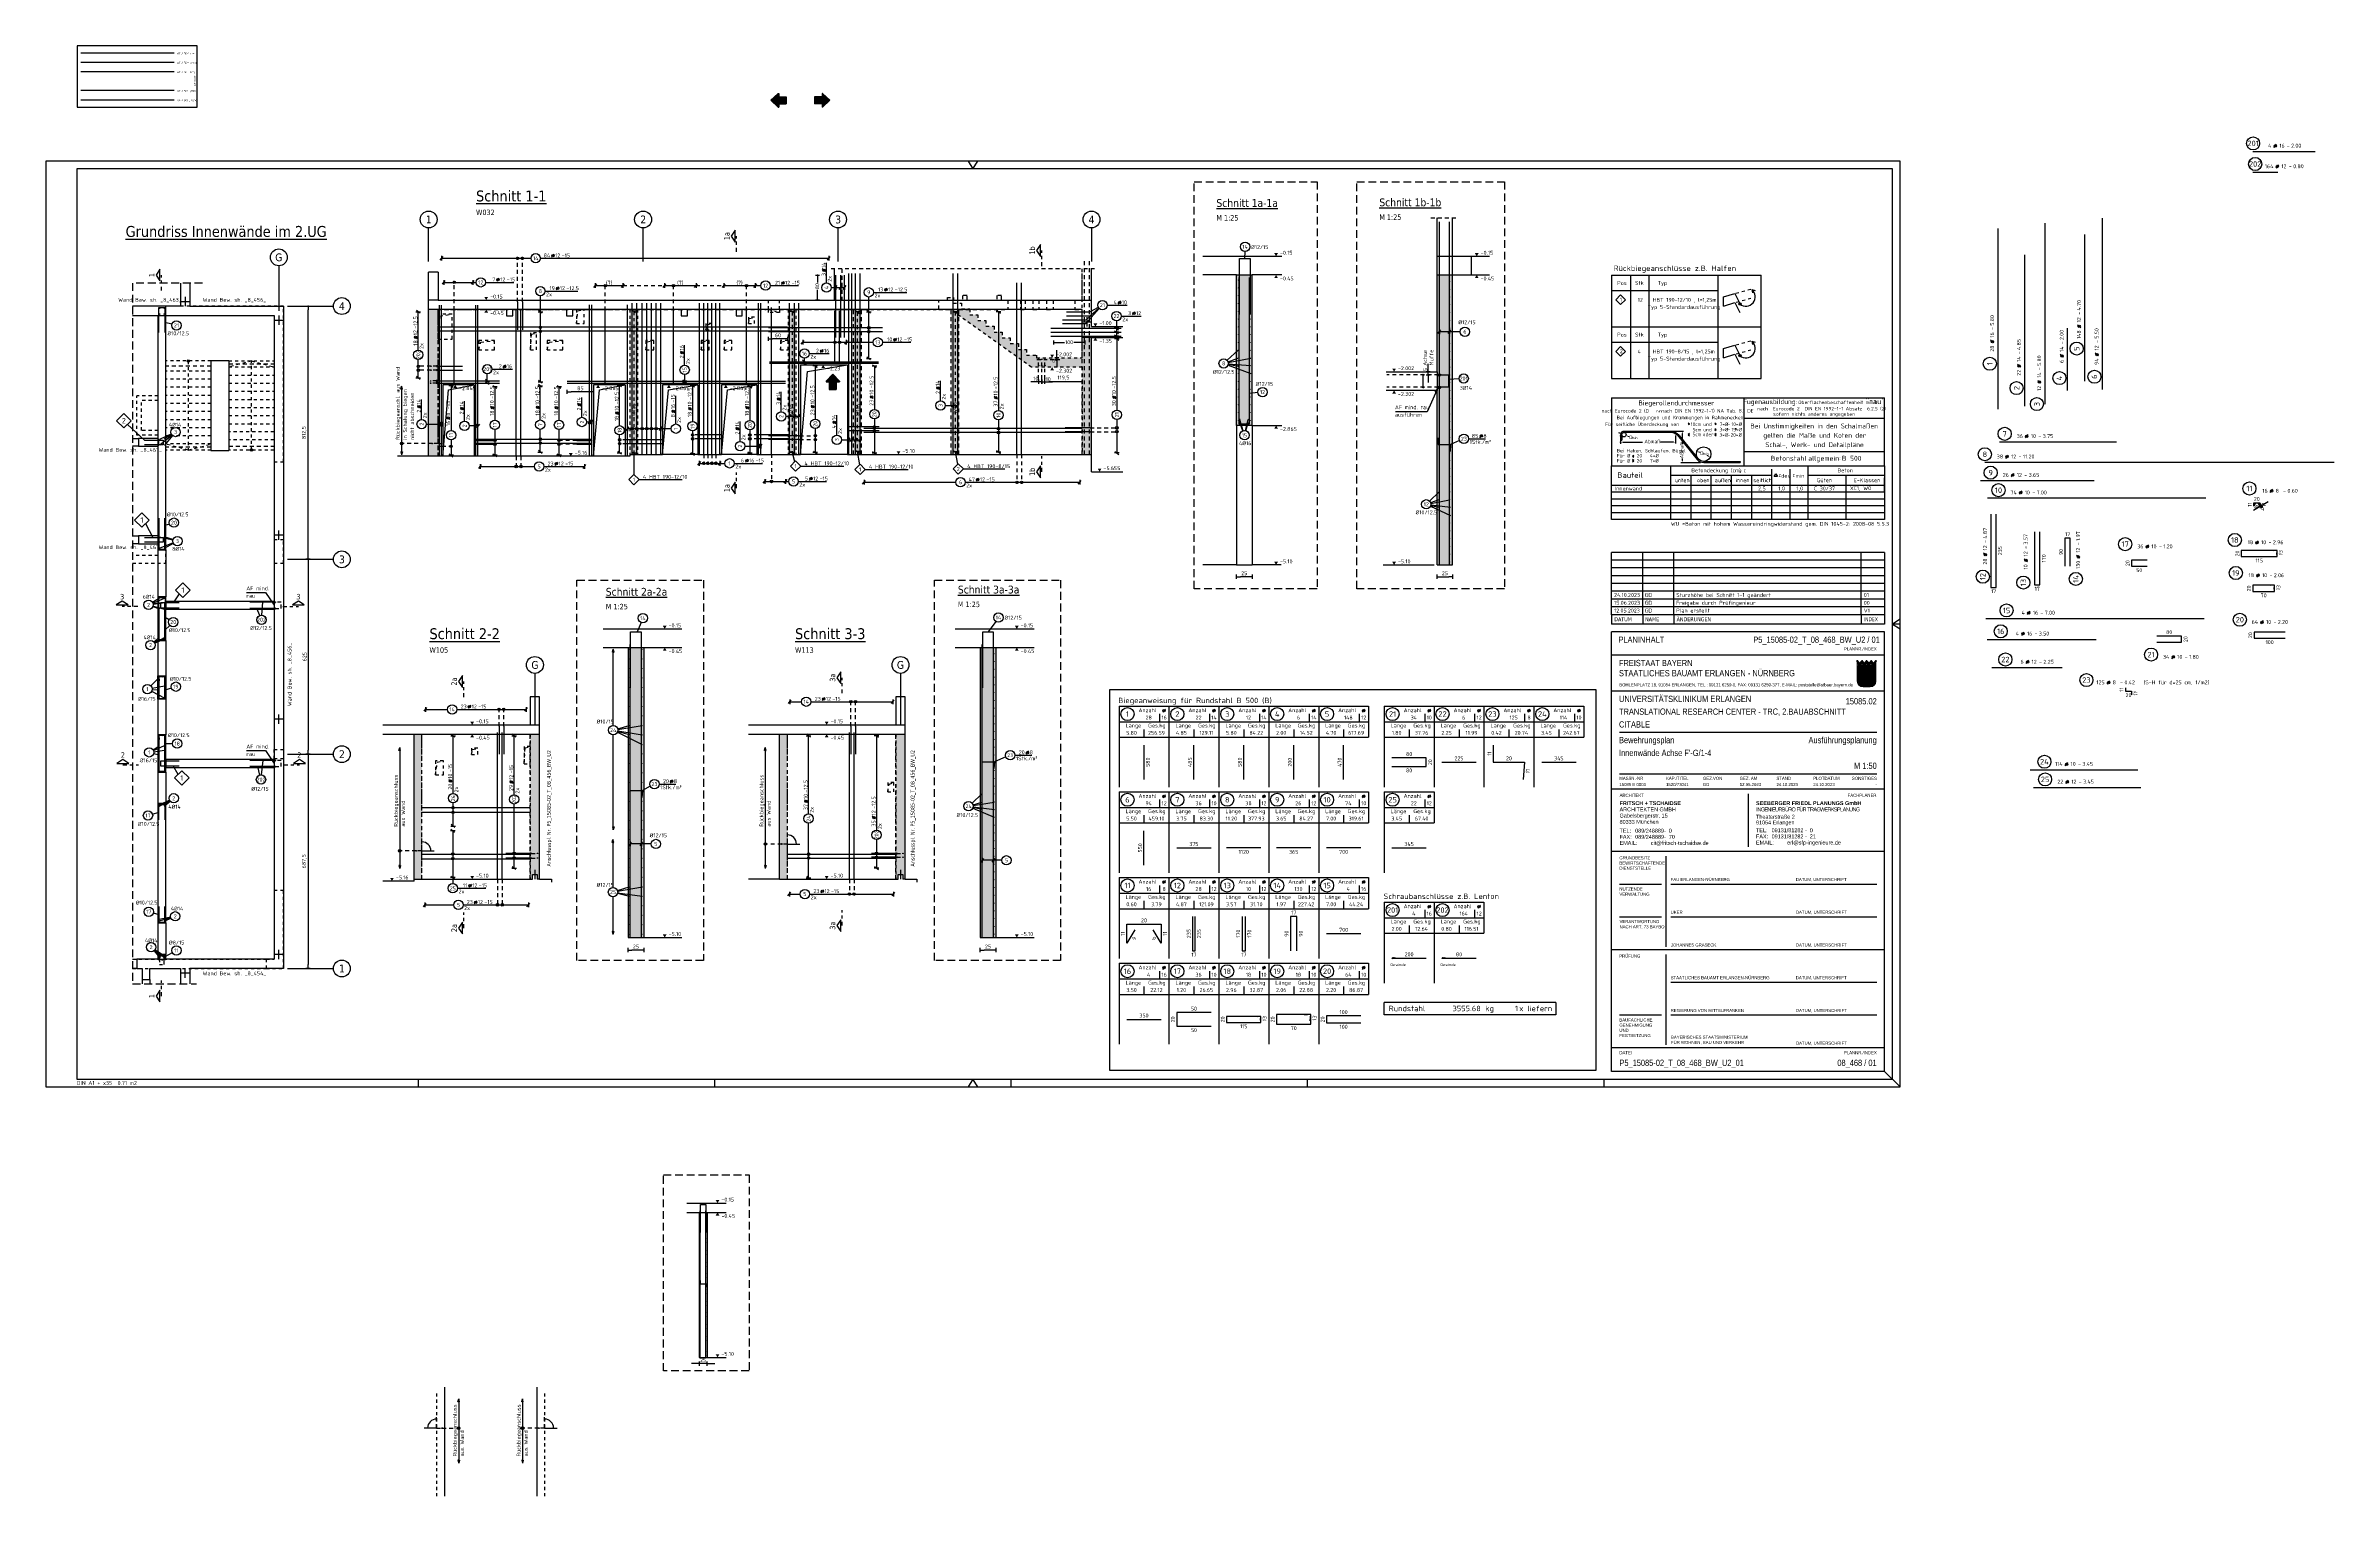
# Model space of a CAD drawing. Extents: x 0 to 73.4, y -13.1 to 33.4.
import ezdxf
from ezdxf.enums import TextEntityAlignment as Align

# ---------------------------------------------------------------- set-up
doc = ezdxf.new("R2010")
doc.units = 0
doc.header["$LTSCALE"] = 0.5
for name, pattern in [('AUSGEZOGEN', [1000.01, 1000, 0.01]), ('DASHDOT2', [0.5, 0.25, -0.125, 0, -0.125]), ('DASHDOTSMALL', [1.05, 0.5, -0.25, 0.05, -0.25]), ('DASHED', [0.75, 0.5, -0.25]), ('DOT', [0.175, 0.05, -0.125]), ('HIDDEN', [0.375, 0.25, -0.125]), ('HIDDEN2', [0.187, 0.125, -0.062]), ('PUNKT', [0.175, 0.05, -0.125]), ('STRICHLINIE', [0.75, 0.5, -0.25]), ('STRICHPUNKT2', [0.55, 0.25, -0.125, 0.05, -0.125]), ('VERDECKT', [0.375, 0.25, -0.125])]:
    doc.linetypes.add(name, pattern=pattern)
for name, color, linetype in [('1.UG', 7, 'Continuous'), ('40 A Plankopf Text F+T', 7, 'Continuous'), ('ACHSEN', 7, 'Continuous'), ('AFB', 7, 'Continuous'), ('AFU', 7, 'Continuous'), ('BET-ANS', 7, 'Continuous'), ('BETON', 7, 'Continuous'), ('Brüstung 1.UG', 7, 'Continuous'), ('DETAIL', 7, 'Continuous'), ('DRUEBER', 7, 'Continuous'), ('grau_hell', 7, 'Continuous'), ('grau_mittel', 7, 'Continuous'), ('HBT', 7, 'Continuous'), ('HILFE', 7, 'Continuous'), ('INDEX', 7, 'Continuous'), ('koten', 7, 'Continuous'), ('LENTON', 7, 'Continuous'), ('MASSE', 7, 'Continuous'), ('OBJEKT', 7, 'Continuous'), ('RAHMEN', 7, 'Continuous'), ('RND', 7, 'Continuous'), ('RND-1', 7, 'Continuous'), ('RND_BILD', 7, 'Continuous'), ('SCHATTEN', 15, 'Continuous'), ('SCHNITTE', 7, 'Continuous'), ('SFP_Achsen', 7, 'Continuous'), ('STEMPEL', 7, 'Continuous'), ('TEXT', 7, 'Continuous'), ('VERDECKT', 7, 'Continuous'), ('WBZ', 7, 'Continuous')]:
    doc.layers.add(name, color=color, linetype=linetype)
doc.layers.add('NOPLOT', color=7, linetype='Continuous', plot=False)
doc.styles.add('ERSTELLTER_STIL_3', font='arial.ttf')
doc.styles.add('ERSTELLTER_STIL_4', font='arialbd.ttf')
doc.styles.add('helv', font='tahoma.ttf')
doc.styles.add('liste', font='isocp-e.shx')
doc.styles.add('plankopf_ArialN', font='ARIALN.TTF')
doc.styles.add('txt', font='isocp.shx')
doc.linetypes.add('ABBRUCH', pattern='A,0.15,-0.15,["x",Standard,S=0.07,R=0,X=-0.1,Y=-0.0238],-0.005', length=0.305)
doc.linetypes.add('AFU_50K', pattern='A,0.15,["/",Standard,S=0.2,R=0,X=-0.01,Y=-0.1],0.07,["/",Standard,S=0.2,R=0,X=-0.01,Y=-0.1],0.15', length=0.37)
doc.linetypes.add('AFU_50L', pattern='A,0.75,["/",Standard,S=0.2,R=0,X=-0.01,Y=-0.1],0.07,["/",Standard,S=0.2,R=0,X=-0.01,Y=-0.1],0.75', length=1.57)
doc.linetypes.add('AFU_50M', pattern='A,0.45,["/",Standard,S=0.2,R=0,X=-0.01,Y=-0.1],0.07,["/",Standard,S=0.2,R=0,X=-0.01,Y=-0.1],0.45', length=0.97)
doc.linetypes.add('AFU_50S', pattern='A,0,-0.15,["/",Standard,S=0.2,R=0,X=-0.01,Y=-0.1],0,-0.07,["/",Standard,S=0.2,R=0,X=-0.01,Y=-0.1],-0.15', length=0.37)
doc.linetypes.add('AFU_50SL', pattern='A,0,-0.75,["/",Standard,S=0.2,R=0,X=-0.01,Y=-0.1],0,-0.07,["/",Standard,S=0.2,R=0,X=-0.01,Y=-0.1],-0.75', length=1.57)
doc.dimstyles.new('DOT_I', dxfattribs={"dimscale": 0.5, "dimtxt": 0.25, "dimasz": 0.25, "dimexe": 0.1, "dimexo": 0.3, "dimgap": 0.1, "dimtad": 1, "dimdec": 3, "dimzin": 3, "dimtxsty": 'txt', "dimblk": 'DOT', "dimblk1": 'DOT', "dimblk2": 'DOT', "dimsah": 1, "dimcen": 0.1, "dimse1": 1, "dimse2": 1, "dimazin": 0, "dimtfac": 1, "dimtdec": 4, "dimtix": 1, "dimtmove": 2, "dimatfit": 3, "dimfxl": 0, "dimtvp": 1, "dimtolj": 1, "dimtzin": 0, "dimarcsym": 0})
pattern_1 = [(0, (-322.07857, -163.97815), (8e-17, 0.254), [])]

# ---------------------------------------------------------------- blocks, each defined once
blk = doc.blocks.new('Bundeslandwappen')
at = {"lineweight": 9, "true_color": 0xffffff}
for points in [[(-5.8, 16.5), (-6, 16.5), (-6, 16.3), (-5.8, 16.3)], [(-5.1, 15.7), (-5.3, 15.7), (-5.3, 15.5), (-5.1, 15.5)], [(-3.5, 15.7), (-3.7, 15.7), (-3.7, 15.5), (-3.5, 15.5)], [(-2.8, 16.5), (-3, 16.5), (-3, 16.3), (-2.8, 16.3)], [(-2.2, 15.7), (-2.4, 15.7), (-2.4, 15.5), (-2.2, 15.5)], [(-0.6, 15.7), (-0.8, 15.7), (-0.8, 15.5), (-0.6, 15.5)], [(0.1, 16.5), (-0.1, 16.5), (-0.1, 16.3), (0.1, 16.3)], [(0.8, 15.7), (0.6, 15.7), (0.6, 15.5), (0.8, 15.5)], [(2.4, 15.7), (2.2, 15.7), (2.2, 15.5), (2.4, 15.5)], [(3, 16.5), (2.8, 16.5), (2.8, 16.3), (3, 16.3)], [(3.7, 15.7), (3.5, 15.7), (3.5, 15.5), (3.7, 15.5)], [(5.3, 15.7), (5.1, 15.7), (5.1, 15.5), (5.3, 15.5)], [(6, 16.5), (5.8, 16.5), (5.8, 16.3), (6, 16.3)]]:
    blk.add_hatch(color=7, dxfattribs=at).paths.add_polyline_path(points)
at = {"true_color": 0xffffff}
for points in [[(-5.3, 12.6), (-5.7, 12.6), (-5.7, 12.2), (-5.1, 12)], [(-3.6, 8.4), (-5.7, 9.2), (-5.7, 6.2), (-2.1, 4.9)], [(-5.7, 6.1), (-5.7, 3.7, 0.041392), (-5.7, 3.1), (-4.2, 2.6)], [(-1.4, 10.7), (-5.1, 12), (-3.6, 8.4), (0.1, 7.1)], [(-0.6, 1.3), (-4.2, 2.6), (-3.3, 0.4, 0.073774), (-2.3, 0.3), (-0.1, 0.3)], [(0.9, 12.6), (-2.2, 12.6), (-1.4, 10.7), (2.2, 9.4)], [(1.6, 3.6), (-2.1, 4.9), (-0.6, 1.3), (2.4, 0.3, 0.043654), (2.9, 0.4)], [(3.7, 5.8), (0.1, 7.1), (1.6, 3.6), (5.2, 2.3)], [(4, 12.6), (1.7, 12.6), (4.4, 11.6)], [(5.7, 8.1), (2.2, 9.4), (3.7, 5.8), (5.7, 5.1)], [(5.7, 11.2), (4.4, 11.6), (5.7, 8.5)]]:
    blk.add_hatch(color=7, dxfattribs=at).paths.add_polyline_path(points)
at = {"lineweight": 9}
h = blk.add_hatch(dxfattribs=at)
h.set_pattern_fill('ANSI31', color=256, scale=0.08, angle=315, style=0)
h.set_pattern_definition(pattern_1)
h.paths.add_polyline_path([(-5.1, 12), (-5.7, 12.2), (-5.7, 9.2), (-3.6, 8.4)])
h = blk.add_hatch(dxfattribs=at)
h.set_pattern_fill('ANSI31', color=256, scale=0.08, angle=315, style=0)
h.set_pattern_definition(pattern_1)
h.paths.add_polyline_path([(-2.1, 4.9), (-5.7, 6.2), (-5.7, 6.1), (-4.2, 2.6), (-0.6, 1.3)])
h = blk.add_hatch(dxfattribs=at)
h.set_pattern_fill('ANSI31', color=256, scale=0.08, angle=315, style=0)
h.set_pattern_definition(pattern_1)
h.paths.add_polyline_path([(-4.2, 2.6), (-5.7, 3.1, 0.285055), (-3.3, 0.4)])
h = blk.add_hatch(dxfattribs=at)
h.set_pattern_fill('ANSI31', color=256, scale=0.08, angle=315, style=0)
h.set_pattern_definition(pattern_1)
h.paths.add_polyline_path([(-2.2, 12.6), (-5.3, 12.6), (-5.1, 12), (-1.4, 10.7)])
h = blk.add_hatch(dxfattribs=at)
h.set_pattern_fill('ANSI31', color=256, scale=0.08, angle=315, style=0)
h.set_pattern_definition(pattern_1)
h.paths.add_polyline_path([(0.1, 7.1), (-3.6, 8.4), (-2.1, 4.9), (1.6, 3.6)])
h = blk.add_hatch(dxfattribs=at)
h.set_pattern_fill('ANSI31', color=256, scale=0.08, angle=315, style=0)
h.set_pattern_definition(pattern_1)
h.paths.add_polyline_path([(2.2, 9.4), (-1.4, 10.7), (0.1, 7.1), (3.7, 5.8)])
h = blk.add_hatch(dxfattribs=at)
h.set_pattern_fill('ANSI31', color=256, scale=0.08, angle=315, style=0)
h.set_pattern_definition(pattern_1)
h.paths.add_polyline_path([(-0.6, 1.3), (-0.1, 0.3), (2.3, 0.3, 0.004354), (2.4, 0.3)])
h = blk.add_hatch(dxfattribs=at)
h.set_pattern_fill('ANSI31', color=256, scale=0.08, angle=315, style=0)
h.set_pattern_definition(pattern_1)
h.paths.add_polyline_path([(4.4, 11.6), (1.7, 12.6), (0.9, 12.6), (2.2, 9.4), (5.7, 8.1), (5.7, 8.5)])
h = blk.add_hatch(dxfattribs=at)
h.set_pattern_fill('ANSI31', color=256, scale=0.08, angle=315, style=0)
h.set_pattern_definition(pattern_1)
h.paths.add_polyline_path([(5.3, 2.1), (5.2, 2.3), (1.6, 3.6), (2.9, 0.4, 0.22704)])
h = blk.add_hatch(dxfattribs=at)
h.set_pattern_fill('ANSI31', color=256, scale=0.08, angle=315, style=0)
h.set_pattern_definition(pattern_1)
h.paths.add_polyline_path([(5.7, 5.1), (3.7, 5.8), (5.2, 2.3), (5.4, 2.2, 0.111178), (5.7, 3.7)])
h = blk.add_hatch(dxfattribs=at)
h.set_pattern_fill('ANSI31', color=256, scale=0.08, angle=315, style=0)
h.set_pattern_definition(pattern_1)
h.paths.add_polyline_path([(5.7, 12.6), (4, 12.6), (4.4, 11.6), (5.7, 11.2)])
for p, q in [((-6, 16.1), (-6, 3.7)), ((-5.6, 16.6), (-5.6, 16.7)), ((-5.6, 15), (-5.6, 15.2)), ((-5.3, 15.2), (-5.3, 15)), ((-3.5, 15.2), (-3.5, 15)), ((-3.2, 16.6), (-3.2, 16.7)), ((-3.2, 15), (-3.2, 15.2)), ((-2.9, 15.6), (-2.9, 14.5)), ((-2.7, 16.6), (-2.7, 16.7)), ((-2.7, 15), (-2.7, 15.2)), ((-2.4, 15.2), (-2.4, 15)), ((-0.5, 15.2), (-0.5, 15)), ((-0.3, 16.6), (-0.2, 16.7)), ((-0.2, 15), (-0.2, 15.2)), ((0, 15.6), (0, 14.5)), ((0.3, 16.6), (0.2, 16.7)), ((0.2, 15), (0.2, 15.2)), ((0.5, 15.2), (0.5, 15)), ((2.4, 15.2), (2.4, 15)), ((2.7, 16.6), (2.7, 16.7)), ((2.7, 15), (2.7, 15.2)), ((2.9, 15.6), (2.9, 14.5)), ((3.2, 16.6), (3.2, 16.7)), ((3.2, 15), (3.2, 15.2)), ((3.5, 15.2), (3.5, 15)), ((5.3, 15.2), (5.3, 15)), ((5.6, 16.6), (5.6, 16.7)), ((5.6, 15), (5.6, 15.2)), ((6, 3.7), (6, 16.1)), ((-6, 13.3), (6, 13.3)), ((-6, 12.9), (6, 12.9)), ((-5.7, 12.6), (-5.7, 3.7)), ((-5.7, 12.6), (5.7, 12.6)), ((-5.7, 12.2), (5.7, 8.1)), ((-5.7, 9.2), (5.7, 5.1)), ((-5.7, 6.2), (5.4, 2.2)), ((-5.7, 6.1), (-3.3, 0.4)), ((-5.7, 3.1), (2.4, 0.3)), ((-4.7, 14.5), (-5.3, 14.5)), ((-5.3, 12.6), (-0.1, 0.3)), ((-4.1, 14.5), (-3.5, 14.5)), ((-3.4, 13.9), (-2.9, 14.2)), ((-2.9, 13.6), (-3.4, 13.9)), ((-2.9, 14.2), (-2.5, 13.9)), ((-2.5, 13.9), (-2.9, 13.6)), ((-1.7, 14.5), (-2.3, 14.5)), ((-2.3, 0.3), (2.3, 0.3)), ((-2.3, 0), (2.3, 0)), ((-2.2, 12.6), (2.9, 0.4)), ((-1.2, 14.5), (-0.6, 14.5)), ((0, 14.2), (-0.4, 13.9)), ((-0.4, 13.9), (0, 13.6)), ((0.4, 13.9), (0, 14.2)), ((0, 13.6), (0.4, 13.9)), ((1.2, 14.5), (0.6, 14.5)), ((0.9, 12.6), (5.3, 2.1)), ((1.7, 14.5), (2.3, 14.5)), ((1.7, 12.6), (5.7, 11.2)), ((2.9, 14.2), (2.5, 13.9)), ((2.5, 13.9), (2.9, 13.6)), ((3.4, 13.9), (2.9, 14.2)), ((2.9, 13.6), (3.4, 13.9)), ((4.1, 14.5), (3.5, 14.5)), ((4, 12.6), (5.7, 8.5)), ((4.7, 14.5), (5.3, 14.5)), ((5.7, 3.7), (5.7, 12.6))]:
    blk.add_line(p, q, dxfattribs=at)
for points in [[(-5.8, 16.3), (-6, 16.3), (-6, 16.5), (-5.8, 16.5)], [(-5.1, 15.5), (-5.3, 15.5), (-5.3, 15.7), (-5.1, 15.7)], [(-3.7, 15.5), (-3.5, 15.5), (-3.5, 15.7), (-3.7, 15.7)], [(-2.8, 16.3), (-3, 16.3), (-3, 16.5), (-2.8, 16.5)], [(-2.2, 15.5), (-2.4, 15.5), (-2.4, 15.7), (-2.2, 15.7)], [(-0.8, 15.5), (-0.6, 15.5), (-0.6, 15.7), (-0.8, 15.7)], [(0.1, 16.3), (-0.1, 16.3), (-0.1, 16.5), (0.1, 16.5)], [(0.8, 15.5), (0.6, 15.5), (0.6, 15.7), (0.8, 15.7)], [(2.2, 15.5), (2.4, 15.5), (2.4, 15.7), (2.2, 15.7)], [(3, 16.3), (2.8, 16.3), (2.8, 16.5), (3, 16.5)], [(3.7, 15.5), (3.5, 15.5), (3.5, 15.7), (3.7, 15.7)], [(5.1, 15.5), (5.3, 15.5), (5.3, 15.7), (5.1, 15.7)], [(5.8, 16.3), (6, 16.3), (6, 16.5), (5.8, 16.5)], [(-4.1, 13.7), (-4.8, 13.7), (-4.8, 14.1), (-4.1, 14.1)], [(-1.8, 13.7), (-1, 13.7), (-1, 14.1), (-1.8, 14.1)], [(1.8, 13.7), (1, 13.7), (1, 14.1), (1.8, 14.1)], [(4.1, 13.7), (4.8, 13.7), (4.8, 14.1), (4.1, 14.1)]]:
    blk.add_lwpolyline(points, close=True, dxfattribs=at)
for centre in [(-5.3, 13.9), (-3.7, 13.9), (-2.2, 13.9), (-0.7, 13.9), (0.7, 13.9), (2.2, 13.9), (3.7, 13.9), (5.3, 13.9)]:
    blk.add_circle(centre, 0.123, dxfattribs=at)
for centre, radius, start, end in [((-5.9, 16.5), 0.362, 44.6681, 253.1183), ((-5.7, 16.7), 0.05, 6.6615, 44.6681), ((-5.6, 16.6), 0.05, 186.6615, 265.6209), ((-5.6, 16.3), 0.281, 346.0232, 85.6209), ((-5.4, 16), 0.179, 74.7883, 15.1356), ((-5.5, 15.2), 0.157, 3.2756, 179.5521), ((-5.2, 15), 0.453, 182.8328, 261.3043), ((-5.4, 16.2), 0.05, 254.7883, 346.0232), ((-5.2, 16), 0.05, 93.0633, 195.1356), ((-5.3, 15.2), 0.191, 249.6358, 3.0857), ((-5.2, 15.9), 0.224, 350.9542, 93.0633), ((-5, 15.2), 0.05, 82.9467, 183.0857), ((-5, 15.5), 0.249, 262.9467, 77.8855), ((-4.9, 15.8), 0.05, 170.9542, 257.8855), ((-4.6, 14.9), 0.224, 71.4, 0), ((-4.7, 14.9), 0.312, 275.9649, 353.9773), ((-4.4, 15.2), 0.208, 317.0775, 222.9225), ((-4.2, 14.9), 0.224, 180, 108.6), ((-4.1, 14.9), 0.312, 186.0227, 264.0351), ((-3.8, 15.5), 0.249, 102.1145, 277.0533), ((-3.9, 15.8), 0.05, 282.1145, 9.0458), ((-3.6, 15.9), 0.224, 86.9367, 189.0458), ((-3.8, 15.2), 0.05, 356.9143, 97.0533), ((-3.5, 15.2), 0.191, 176.9143, 290.3642), ((-3.4, 16), 0.179, 164.8644, 105.2117), ((-3.6, 16), 0.05, 344.8644, 86.9367), ((-3.2, 16.3), 0.281, 94.3791, 193.9768), ((-3.4, 16.2), 0.05, 193.9768, 285.2117), ((-3.3, 15.2), 0.157, 0.4479, 176.7244), ((-3.6, 15), 0.453, 278.6957, 357.1672), ((-2.9, 16.6), 0.264, 24.0166, 155.3409), ((-3.1, 16.7), 0.05, 155.2288, 173.3385), ((-3.2, 16.6), 0.05, 274.3791, 353.3385), ((-2.7, 16.7), 0.05, 6.6615, 24.0166), ((-2.6, 16.6), 0.05, 186.6615, 265.6209), ((-2.5, 16), 0.179, 74.7883, 15.1356), ((-2.6, 15.2), 0.157, 3.2756, 179.5521), ((-2.3, 15), 0.453, 182.8328, 261.3043), ((-2.7, 16.3), 0.281, 346.0232, 85.6209), ((-2.4, 16.2), 0.05, 254.7883, 346.0232), ((-2.3, 15.2), 0.191, 249.6358, 3.0857), ((-2.3, 15.9), 0.224, 350.9542, 93.0633), ((-2.3, 16), 0.05, 93.0633, 195.1356), ((-2.1, 15.5), 0.249, 262.9467, 77.8855), ((-2.1, 15.2), 0.05, 82.9467, 183.0857), ((-2, 15.8), 0.05, 170.9542, 257.8855), ((-1.7, 14.9), 0.224, 71.4, 0), ((-1.5, 15.2), 0.208, 317.0775, 222.9225), ((-1.8, 14.9), 0.312, 275.9649, 353.9773), ((-1.2, 14.9), 0.224, 180, 108.6), ((-1.2, 14.9), 0.312, 186.0227, 264.0351), ((-0.9, 15.5), 0.249, 102.1145, 277.0533), ((-0.7, 15.9), 0.224, 86.9367, 189.0458), ((-0.9, 15.8), 0.05, 282.1145, 9.0458), ((-0.8, 15.2), 0.05, 356.9143, 97.0533), ((-0.6, 15.2), 0.191, 176.9143, 290.3642), ((-0.7, 16), 0.05, 344.8644, 86.9367), ((-0.3, 16.3), 0.281, 94.3791, 193.9768), ((-0.4, 16), 0.179, 164.8644, 105.2117), ((-0.5, 16.2), 0.05, 193.9768, 285.2117), ((-0.7, 15), 0.453, 278.6957, 357.1672), ((-0.4, 15.2), 0.157, 0.4479, 176.7244), ((-0.3, 16.6), 0.05, 274.3791, 353.3385), ((0, 16.6), 0.264, 24.0166, 155.3409), ((-0.2, 16.7), 0.05, 155.2288, 173.3385), ((0.2, 16.7), 0.05, 6.6615, 24.0166), ((0.4, 15.2), 0.157, 3.2756, 179.5521), ((0.7, 15), 0.453, 182.8328, 261.3043), ((0.3, 16.6), 0.05, 186.6615, 265.6209), ((0.3, 16.3), 0.281, 346.0232, 85.6209), ((0.4, 16), 0.179, 74.7883, 15.1356), ((0.5, 16.2), 0.05, 254.7883, 346.0232), ((0.6, 15.2), 0.191, 249.6358, 3.0857), ((0.7, 16), 0.05, 93.0633, 195.1356), ((0.7, 15.9), 0.224, 350.9542, 93.0633), ((0.8, 15.2), 0.05, 82.9467, 183.0857), ((0.9, 15.5), 0.249, 262.9467, 77.8855), ((0.9, 15.8), 0.05, 170.9542, 257.8855), ((1.2, 14.9), 0.224, 71.4, 0), ((1.2, 14.9), 0.312, 275.9649, 353.9773), ((1.5, 15.2), 0.208, 317.0775, 222.9225), ((1.7, 14.9), 0.224, 180, 108.6), ((1.8, 14.9), 0.312, 186.0227, 264.0351), ((2.1, 15.5), 0.249, 102.1145, 277.0533), ((2.3, 15.9), 0.224, 86.9367, 189.0458), ((2, 15.8), 0.05, 282.1145, 9.0458), ((2.1, 15.2), 0.05, 356.9143, 97.0533), ((2.3, 15.2), 0.191, 176.9143, 290.3642), ((2.5, 16), 0.179, 164.8644, 105.2117), ((2.3, 16), 0.05, 344.8644, 86.9367), ((2.3, 15), 0.453, 278.6957, 357.1672), ((2.7, 16.3), 0.281, 94.3791, 193.9768), ((2.4, 16.2), 0.05, 193.9768, 285.2117), ((2.6, 15.2), 0.157, 0.4479, 176.7244), ((2.6, 16.6), 0.05, 274.3791, 353.3385), ((2.9, 16.6), 0.264, 24.0166, 155.3409), ((2.7, 16.7), 0.05, 155.2288, 173.3385), ((3.1, 16.7), 0.05, 6.6615, 24.0166), ((3.2, 16.6), 0.05, 186.6615, 265.6209), ((3.2, 16.3), 0.281, 346.0232, 85.6209), ((3.4, 16), 0.179, 74.7883, 15.1356), ((3.3, 15.2), 0.157, 3.2756, 179.5521), ((3.6, 15), 0.453, 182.8328, 261.3043), ((3.4, 16.2), 0.05, 254.7883, 346.0232), ((3.6, 16), 0.05, 93.0633, 195.1356), ((3.5, 15.2), 0.191, 249.6358, 3.0857), ((3.6, 15.9), 0.224, 350.9542, 93.0633), ((3.8, 15.2), 0.05, 82.9467, 183.0857), ((3.8, 15.5), 0.249, 262.9467, 77.8855), ((3.9, 15.8), 0.05, 170.9542, 257.8855), ((4.2, 14.9), 0.224, 71.4, 0), ((4.1, 14.9), 0.312, 275.9649, 353.9773), ((4.4, 15.2), 0.208, 317.0775, 222.9225), ((4.6, 14.9), 0.224, 180, 108.6), ((4.7, 14.9), 0.312, 186.0227, 264.0351), ((5, 15.5), 0.249, 102.1145, 277.0533), ((4.9, 15.8), 0.05, 282.1145, 9.0458), ((5.2, 15.9), 0.224, 86.9367, 189.0458), ((5, 15.2), 0.05, 356.9143, 97.0533), ((5.3, 15.2), 0.191, 176.9143, 290.3642), ((5.4, 16), 0.179, 164.8644, 105.2117), ((5.2, 16), 0.05, 344.8644, 86.9367), ((5.6, 16.3), 0.281, 94.3791, 193.9768), ((5.4, 16.2), 0.05, 193.9768, 285.2117), ((5.5, 15.2), 0.157, 0.4479, 176.7244), ((5.2, 15), 0.453, 278.6957, 357.1672), ((5.9, 16.5), 0.362, 286.8817, 135.3319), ((5.7, 16.7), 0.05, 135.3319, 173.3385), ((5.6, 16.6), 0.05, 274.3791, 353.3385), ((-2.3, 3.7), 3.7, 180, 270), ((-2.3, 3.7), 3.4, 180, 270), ((2.3, 3.7), 3.7, 270, 0), ((2.3, 3.7), 3.4, 270, 0)]:
    blk.add_arc(centre, radius, start, end, dxfattribs=at)
blk = doc.blocks.new('Plankopf_PU')
for p, q in [((-18.5, 25.4), (-18.5, 27.7)), ((-1, 27.7), (-18.5, 27.7)), ((-1, 27.7), (-18.5, 27.7)), ((-1, 25.4), (-1, 27.7)), ((-1, 25.4), (-18.5, 25.4)), ((-1, 25.4), (-18.5, 25.4)), ((-18.5, 19.1), (-18.5, 25.4)), ((-1, 19.1), (-1, 25.4)), ((-1.5, 22.75), (-18, 22.75)), ((-18.5, 15.1), (-18.5, 19.1)), ((-1, 19.1), (-18.5, 19.1)), ((-18, 20.1), (-1.5, 20.1)), ((-1, 15.1), (-1, 19.1)), ((-9.75, 18.8), (-9.75, 15.4)), ((-1, 15.1), (-18.5, 15.1)), ((-1, 15.1), (-18.5, 15.1)), ((-18.5, 8.8), (-18.5, 15.1)), ((-15, 9), (-15, 14.8)), ((-1, 8.8), (-1, 15.1)), ((-15.3, 13), (-18, 13)), ((-1.5, 13), (-14.7, 13)), ((-15.3, 10.9), (-18, 10.9)), ((-1.5, 10.9), (-14.7, 10.9)), ((-18.5, 2.5), (-18.5, 8.8)), ((-1, 8.8), (-18.5, 8.8)), ((-15, 2.7), (-15, 8.5)), ((-1, 2.5), (-1, 8.8)), ((-1.5, 6.7), (-14.7, 6.7)), ((-15.3, 4.6), (-18, 4.6)), ((-1.5, 4.6), (-14.7, 4.6)), ((-1, 2.5), (-18.5, 2.5)), ((-18.5, 1), (-18.5, 2.5)), ((-1, 2.5), (-18.5, 2.5)), ((-1, 1), (-1, 2.5)), ((-1, 1), (-18.5, 1))]:
    blk.add_line(p, q)
at = {"xscale": 0.1, "yscale": 0.1, "zscale": 0.1}
blk.add_blockref('Bundeslandwappen', (-2.15, 25.67), dxfattribs=at)
at = {"linetype": 'AUSGEZOGEN', "lineweight": 35, "style": 'plankopf_ArialN'}
blk.add_text('STAATLICHES BAUAMT ERLANGEN - NÜRNBERG', height=0.4, dxfattribs=at).set_placement((-18.03, 26.55), align=Align.MIDDLE_LEFT)
for s, height, p in [('FREISTAAT BAYERN', 0.4, (-18.03, 27.4)), ('PRÜFUNG', 0.2, (-18.01, 8.5))]:
    blk.add_text(s, height=height, dxfattribs=at).set_placement(p, align=Align.TOP_LEFT)
at = {"style": 'plankopf_ArialN'}
for s, p in [('BOHLENPLATZ 18, 91054 ERLANGEN, TEL.: 09131 6259-0, FAX: 09131 6259-377, E-MAIL: poststelle@stbaer.bayern.de', (-18.01, 25.7)), ('MASSN.-NR', (-18.01, 19.7)), ('KAP./TITEL', (-15.01, 19.7)), ('GEZ.VON', (-12.64, 19.7)), ('GEZ. AM', (-10.29, 19.7)), ('STAND', (-7.93, 19.7)), ('PLOTDATUM', (-5.57, 19.7)), ('FAU ERLANGEN-NÜRNBERG', (-14.71, 13.21)), ('DATUM, UNTERSCHRIFT', (-6.69, 13.21)), ('UKER', (-14.71, 11.11)), ('DATUM, UNTERSCHRIFT', (-6.68, 11.11)), ('JOHANNES GRASECK', (-14.7, 9.01)), ('DATUM, UNTERSCHRIFT', (-6.68, 9.01)), ('STAATLICHES BAUAMT ERLANGEN-NÜRNBERG', (-14.71, 6.91)), ('DATUM, UNTERSCHRIFT', (-6.69, 6.91)), ('REGIERUNG VON MITTELFRANKEN', (-14.71, 4.81)), ('DATUM, UNTERSCHRIFT', (-6.68, 4.81)), ('DATEI', (-18, 2.1)), ('DATUM, UNTERSCHRIFT', (-6.68, 2.71))]:
    blk.add_text(s, height=0.2, dxfattribs=at).set_placement(p)
for s, p in [('SONSTIGES', (-1.49, 19.7)), ('PLANNR./INDEX', (-1.5, 2.1))]:
    blk.add_text(s, height=0.2, dxfattribs=at).set_placement(p, align=Align.RIGHT)
at = {"linetype": 'AUSGEZOGEN', "lineweight": 35, "style": 'plankopf_ArialN'}
blk.add_text('ARCHITEKT', height=0.2, dxfattribs=at).set_placement((-17.99, 18.61))
blk.add_text('FACHPLANER', height=0.2, dxfattribs=at).set_placement((-1.52, 18.61), align=Align.RIGHT)
at = {"insert": (-5.57, 19.3), "char_height": 0.2, "attachment_point": 7, "style": 'plankopf_ArialN'}
blk.add_mtext('24.10.2023', dxfattribs=at)
at = {"char_height": 0.2, "attachment_point": 1, "style": 'plankopf_ArialN'}
for s, insert, width in [('GRUNDBESITZ\\PBEWIRTSCHAFTENDE DIENSTSTELLE', (-18, 14.8), 2.5), ('NUTZENDE^JVERWALTUNG', (-18, 12.8), 2.6984), ('VERANTWORTUNG  NACH ART. 73 BAYBO', (-17.99, 10.71), 2.6877), ('BAUFACHLICHE GENEHMIGUNG UND FESTSETZUNG', (-18, 4.4), 2.2311), ('BAYERISCHES STAATSMINISTERIUM ^JFÜR WOHNEN, BAU UND VERKEHR', (-14.69, 3.29), 9.2941)]:
    blk.add_mtext(s, dxfattribs=dict(at, insert=insert, width=width))
at = {"style": 'plankopf_ArialN'}
for tag, p in [('PROJEKTBEZEICHNUNGZ1', (-18.03, 24.58)), ('PROJEKTBEZEICHNUNGZ2', (-18.03, 23.76)), ('PROJEKTBEZEICHNUNGZ3', (-18.03, 22.94))]:
    blk.add_attdef(tag, text='', height=0.4, dxfattribs=at).set_placement(p, align=Align.BOTTOM_LEFT)
for tag, p in [('GEB.-NR', (-1.5, 24.95)), ('0.000X', (-1.51, 1.75))]:
    blk.add_attdef(tag, text='', height=0.4, dxfattribs=at).set_placement(p, align=Align.TOP_RIGHT)
for tag, p, height in [('PLANINHALTZ1', (-18.03, 22.06), 0.4), ('PLANINHALTZ2', (-18.03, 21.23), 0.4), ('PLANINHALTZ3', (-18.03, 20.41), 0.4), ('MASSN.-NR', (-18.01, 19.3), 0.2), ('KAPITEL/TITEL', (-15.01, 19.3), 0.2), ('GEZ_VON', (-12.64, 19.3), 0.2), ('GEZ_AM', (-10.29, 19.3), 0.2), ('STAND', (-7.93, 19.3), 0.2)]:
    blk.add_attdef(tag, p, '', height=height, dxfattribs=at)
for tag, height, p in [('PLANUNGSPHASE', 0.4, (-1.5, 22.06)), ('PROJEKTKATEGORIE', 0.4, (-1.5, 21.23)), ('MAßSTAB', 0.4, (-1.5, 20.41)), ('SONSTIGES', 0.2, (-1.5, 19.3))]:
    blk.add_attdef(tag, text='', height=height, dxfattribs=at).set_placement(p, align=Align.RIGHT)
at = {"layer": '40 A Plankopf Text F+T', "color": 7, "linetype": 'Continuous', "lineweight": 13, "char_height": 0.25, "attachment_point": 7}
for s, insert, style in [('\\A1;ARCHITEKTEN GMBH', (-17.99, 17.68), 'ERSTELLTER_STIL_3'), ('\\A1;FRITSCH + TSCHAIDSE ', (-17.99, 18.08), 'ERSTELLTER_STIL_4'), ('\\A1;SEEBERGER FRIEDL PLANUNGS GmbH', (-9.24, 18.08), 'ERSTELLTER_STIL_4'), ('\\A1;{\\T0.8;INGENIEURBÜRO FÜR TRAGWERKSPLANUNG}', (-9.24, 17.68), 'ERSTELLTER_STIL_3'), ('\\A1;Gabelsbergerstr. 15', (-17.99, 17.21), 'ERSTELLTER_STIL_3'), ('\\A1;80333 München', (-17.99, 16.88), 'ERSTELLTER_STIL_3'), ('\\A1;Theaterstraße 2', (-9.24, 17.21), 'ERSTELLTER_STIL_3'), ('\\A1;91054 Erlangen', (-9.24, 16.77), 'ERSTELLTER_STIL_3')]:
    blk.add_mtext(s, dxfattribs=dict(at, insert=insert, style=style))
at = {"layer": '40 A Plankopf Text F+T', "color": 7, "linetype": 'Continuous', "lineweight": 13, "char_height": 0.25, "attachment_point": 7, "line_spacing_factor": 0.945293, "style": 'ERSTELLTER_STIL_3'}
for s, insert in [('\\A1;TEL: ^I089/248889-  0\\PFAX: ^I089/248889-  70\\PEMAIL: ^Icit@fritsch-tschaidse.de', (-17.99, 15.48)), ('\\A1;TEL: ^I09131/81282 -  0\\PFAX: ^I09131/81282 -  21\\PEMAIL: ^Ierl@sfp-ingenieure.de', (-9.24, 15.48))]:
    blk.add_mtext(s, dxfattribs=dict(at, insert=insert))
blk = doc.blocks.new('Plankopf-ER')
at = {"layer": 'RAHMEN', "color": 7, "linetype": 'Continuous'}
for p, q in [((-0.5, 4.6), (-18, 4.6)), ((-18, 4.1), (-18, 4.6)), ((-16, 4.1), (-16, 4.6)), ((-14, 4.1), (-14, 4.6)), ((-2, 4.1), (-2, 4.6)), ((-0.5, 4.6), (-0.5, 4.1)), ((-0.5, 4.1), (-18, 4.1)), ((-18, 3.6), (-18, 4.1)), ((-0.5, 3.6), (-18, 3.6)), ((-18, 3.1), (-18, 3.6)), ((-0.5, 3.1), (-18, 3.1)), ((-18, 2.6), (-18, 3.1)), ((-16, 3.6), (-16, 4.1)), ((-16, 3.1), (-16, 3.6)), ((-16, 2.6), (-16, 3.1)), ((-14, 3.6), (-14, 4.1)), ((-14, 3.1), (-14, 3.6)), ((-14, 2.6), (-14, 3.1)), ((-2, 3.6), (-2, 4.1)), ((-2, 3.1), (-2, 3.6)), ((-2, 2.6), (-2, 3.1)), ((-0.5, 4.1), (-0.5, 3.6)), ((-0.5, 3.6), (-0.5, 3.1)), ((-0.5, 3.1), (-0.5, 2.6)), ((-0.5, 2.6), (-18, 2.6)), ((-18, 2.1), (-18, 2.6)), ((-0.5, 2.1), (-18, 2.1)), ((-18, 1.6), (-18, 2.1)), ((-0.5, 1.6), (-18, 1.6)), ((-18, 1.1), (-18, 1.6)), ((-16, 2.1), (-16, 2.6)), ((-16, 1.6), (-16, 2.1)), ((-16, 1.1), (-16, 1.6)), ((-14, 2.1), (-14, 2.6)), ((-14, 1.6), (-14, 2.1)), ((-14, 1.1), (-14, 1.6)), ((-2, 2.1), (-2, 2.6)), ((-2, 1.6), (-2, 2.1)), ((-2, 1.1), (-2, 1.6)), ((-0.5, 2.6), (-0.5, 2.1)), ((-0.5, 2.1), (-0.5, 1.6)), ((-0.5, 1.6), (-0.5, 1.1)), ((-0.5, 1.1), (-18, 1.1)), ((-18, 0.6), (-18, 1.1)), ((-0.5, 0.6), (-18, 0.6)), ((-18, 0.6), (-18, 0)), ((-0.5, 0), (-18, 0)), ((-16, 0.6), (-16, 1.1)), ((-16, 0.6), (-16, 0)), ((-14, 0.6), (-14, 1.1)), ((-14, 0.6), (-14, 0)), ((-2, 0.6), (-2, 1.1)), ((-2, 0.6), (-2, 0)), ((-0.5, 1.1), (-0.5, 0.6)), ((-0.5, 0.6), (-0.5, 0))]:
    blk.add_line(p, q, dxfattribs=at)
at = {"layer": 'RAHMEN', "color": 7, "linetype": 'Continuous', "style": 'txt'}
for tag, p in [('INDEX-D8', (-17.84, 4.24)), ('INDEX-N8', (-15.88, 4.24)), ('INDEX-X8', (-13.86, 4.24)), ('INDEX8', (-1.83, 4.24)), ('INDEX-D7', (-17.84, 3.74)), ('INDEX-D6', (-17.84, 3.24)), ('INDEX-D5', (-17.84, 2.74)), ('INDEX-N7', (-15.88, 3.74)), ('INDEX-N6', (-15.88, 3.24)), ('INDEX-N5', (-15.88, 2.74)), ('INDEX-X7', (-13.86, 3.74)), ('INDEX-X6', (-13.86, 3.24)), ('INDEX-X5', (-13.86, 2.74)), ('INDEX7', (-1.83, 3.74)), ('INDEX6', (-1.83, 3.24)), ('INDEX5', (-1.83, 2.74)), ('INDEX-D4', (-17.84, 2.24)), ('INDEX-D3', (-17.84, 1.74)), ('INDEX-D2', (-17.84, 1.24)), ('INDEX-N4', (-15.88, 2.24)), ('INDEX-N3', (-15.88, 1.74)), ('INDEX-N2', (-15.88, 1.24)), ('INDEX-X4', (-13.86, 2.24)), ('INDEX-X3', (-13.86, 1.74)), ('INDEX-X2', (-13.86, 1.24)), ('INDEX4', (-1.83, 2.24)), ('INDEX3', (-1.83, 1.74)), ('INDEX2', (-1.83, 1.24)), ('INDEX-D1', (-17.84, 0.74)), ('INDEX-N1', (-15.88, 0.74)), ('INDEX-X1', (-13.86, 0.74)), ('INDEX1', (-1.83, 0.74))]:
    blk.add_attdef(tag, p, '', height=0.25, dxfattribs=at)
at = {"layer": 'STEMPEL', "color": 7, "linetype": 'Continuous', "style": 'helv'}
for s, p in [('DATUM', (-17.83, 0.18)), ('NAME', (-15.85, 0.18)), ('ÄNDERUNGEN', (-13.83, 0.18))]:
    blk.add_text(s, height=0.25, dxfattribs=at).set_placement(p)
at = {"layer": 'STEMPEL', "color": 7, "linetype": 'Continuous', "style": 'helv', "width": 0.8}
blk.add_text('INDEX', height=0.25, dxfattribs=at).set_placement((-1.83, 0.18))
blk = doc.blocks.new('okrd_o')
at = {"layer": 'koten', "color": 7, "linetype": 'Continuous'}
blk.add_solid([(-0.12, 0.2), (0.12, 0.2), (0, 0)], dxfattribs=at)
at = {"layer": 'koten', "style": 'txt'}
blk.add_attdef('OKRD', (0.25, 0.1), '', height=0.25, dxfattribs=at)
blk = doc.blocks.new('okrd_u')
at = {"layer": 'koten', "color": 7, "linetype": 'Continuous'}
blk.add_solid([(-0.12, -0.2), (0.12, -0.2), (0, 0)], dxfattribs=at)
at = {"layer": 'koten', "style": 'txt'}
blk.add_attdef('OKRD', (0.25, -0.35), '', height=0.25, dxfattribs=at)
blk = doc.blocks.new('DOT')
at = {"layer": 'MASSE', "color": 7, "linetype": 'Continuous'}
for p, q in [((0, 0), (-1, 0)), ((0, 0.54), (0, -0.54))]:
    blk.add_line(p, q, dxfattribs=at)
at = {"layer": 'MASSE', "color": 7, "linetype": 'Continuous', "const_width": 0.2}
blk.add_lwpolyline([(-0.1, 0, 1), (0.1, 0, 1)], format="xyb", close=True, dxfattribs=at)
blk = doc.blocks.new('*D17')
at = {"layer": 'Defpoints', "color": 0, "linetype": 'AUSGEZOGEN', "transparency": 16777216}
for p in [(38.173, 16.368), (38.173, 16.368), (38.673, 16.368)]:
    blk.add_point(p, dxfattribs=at)
at = {"layer": 'MASSE', "color": 0, "linetype": 'AUSGEZOGEN', "lineweight": -2, "transparency": 16777216}
blk.add_line((38.548, 16.368), (38.298, 16.368), dxfattribs=at)
at = {"layer": 'MASSE', "color": 0, "linetype": 'AUSGEZOGEN', "lineweight": -2, "transparency": 16777216, "xscale": 0.125, "yscale": 0.125, "zscale": 0.125, "rotation": 180}
blk.add_blockref('DOT', (38.173, 16.368), dxfattribs=at)
at = {"layer": 'MASSE', "color": 0, "linetype": 'AUSGEZOGEN', "lineweight": -2, "transparency": 16777216, "xscale": 0.125, "yscale": 0.125, "zscale": 0.125}
blk.add_blockref('DOT', (38.673, 16.368), dxfattribs=at)
at = {"layer": 'MASSE', "color": 0, "linetype": 'AUSGEZOGEN', "transparency": 16777216, "insert": (38.423, 16.48), "char_height": 0.125, "attachment_point": 5, "style": 'txt'}
blk.add_mtext('\\A1;25', dxfattribs=at)
blk = doc.blocks.new('*D18')
at = {"layer": 'Defpoints', "color": 0, "linetype": 'AUSGEZOGEN', "transparency": 16777216}
for p in [(20.95, -8.876), (20.95, -8.876), (21.2, -8.876)]:
    blk.add_point(p, dxfattribs=at)
at = {"layer": 'MASSE', "color": 0, "linetype": 'AUSGEZOGEN', "lineweight": -2, "transparency": 16777216}
for p, q in [((20.825, -8.876), (20.7, -8.876)), ((21.2, -8.876), (20.95, -8.876)), ((21.325, -8.876), (21.45, -8.876))]:
    blk.add_line(p, q, dxfattribs=at)
at = {"layer": 'MASSE', "color": 0, "linetype": 'AUSGEZOGEN', "lineweight": -2, "transparency": 16777216, "xscale": 0.125, "yscale": 0.125, "zscale": 0.125}
blk.add_blockref('DOT', (20.95, -8.876), dxfattribs=at)
at = {"layer": 'MASSE', "color": 0, "linetype": 'AUSGEZOGEN', "lineweight": -2, "transparency": 16777216, "xscale": 0.125, "yscale": 0.125, "zscale": 0.125, "rotation": 180}
blk.add_blockref('DOT', (21.2, -8.876), dxfattribs=at)
at = {"layer": 'MASSE', "color": 0, "linetype": 'AUSGEZOGEN', "transparency": 16777216, "insert": (21.075, -8.763), "char_height": 0.125, "attachment_point": 5, "style": 'txt'}
blk.add_mtext('\\A1;25', dxfattribs=at)
blk = doc.blocks.new('RND_LEI')
at = {"layer": 'RND', "color": 7, "linetype": 'Continuous'}
blk.add_line((1.02, 0.07), (1.19, 0.27), dxfattribs=at)
for centre, radius in [((0, 0), 0.3), ((1.11, 0.17), 0.075)]:
    blk.add_circle(centre, radius, dxfattribs=at)
at = {"layer": 'RND', "color": 7, "linetype": 'Continuous', "style": 'txt'}
blk.add_attdef('POSL', text='', height=0.25, dxfattribs=at).set_placement((0, 0), align=Align.MIDDLE)
blk.add_attdef('ANZ', text='', height=0.25, dxfattribs=at).set_placement((0.93, 0.06), align=Align.RIGHT)
for tag, p in [('DUM', (1.25, 0.06)), ('ABSTD', (1.67, 0.06)), ('POSTXT', (0.37, -0.33))]:
    blk.add_attdef(tag, p, '', height=0.25, dxfattribs=at)
blk = doc.blocks.new('A1-35-0')
at = {"layer": 'RAHMEN'}
for p, q in [((118.9, 59.4), (0, 59.4)), ((0, 59.4), (0, 0)), ((118.9, 0), (118.9, 59.4)), ((0, 0), (118.9, 0))]:
    blk.add_line(p, q, dxfattribs=at)
at = {"layer": 'RAHMEN', "color": 5}
for p, q in [((118.4, 58.9), (2, 58.9)), ((2, 58.9), (2, 0.5)), ((118.4, 0.5), (118.4, 58.9)), ((2, 0.5), (118.4, 0.5))]:
    blk.add_line(p, q, dxfattribs=at)
at = {"layer": 'RAHMEN', "color": 7, "linetype": 'Continuous'}
for p, q in [((59.14, 59.4), (59.45, 58.9)), ((59.45, 58.9), (59.76, 59.4)), ((118.9, 30.01), (118.4, 29.7)), ((118.4, 29.7), (118.9, 29.39)), ((59.45, 0.5), (59.14, 0)), ((59.76, 0), (59.45, 0.5))]:
    blk.add_line(p, q, dxfattribs=at)
at = {"layer": 'RAHMEN', "color": 7}
for p, q in [((23.9, 0), (23.9, 0.5)), ((42.9, 0), (42.9, 0.5)), ((61.9, 0), (61.9, 0.5)), ((80.9, 0), (80.9, 0.5)), ((99.9, 0.5), (99.9, 0))]:
    blk.add_line(p, q, dxfattribs=at)
at = {"layer": 'RAHMEN', "color": 7, "style": 'txt'}
blk.add_text('DIN A1 + x35  0.71 m2', height=0.25, dxfattribs=at).set_placement((1.99, 0.13))
blk = doc.blocks.new('*D20')
at = {"layer": 'Defpoints', "color": 0, "linetype": 'AUSGEZOGEN', "transparency": 16777216}
for p in [(31.83, 22.622), (31.83, 22.622), (31.93, 22.622)]:
    blk.add_point(p, dxfattribs=at)
at = {"layer": 'MASSE', "color": 0, "linetype": 'AUSGEZOGEN', "lineweight": -2, "transparency": 16777216}
for p, q in [((31.705, 22.622), (31.58, 22.622)), ((31.93, 22.622), (31.83, 22.622)), ((32.055, 22.622), (32.18, 22.622))]:
    blk.add_line(p, q, dxfattribs=at)
at = {"layer": 'MASSE', "color": 0, "linetype": 'AUSGEZOGEN', "lineweight": -2, "transparency": 16777216, "xscale": 0.125, "yscale": 0.125, "zscale": 0.125}
blk.add_blockref('DOT', (31.83, 22.622), dxfattribs=at)
at = {"layer": 'MASSE', "color": 0, "linetype": 'AUSGEZOGEN', "lineweight": -2, "transparency": 16777216, "xscale": 0.125, "yscale": 0.125, "zscale": 0.125, "rotation": 180}
blk.add_blockref('DOT', (31.93, 22.622), dxfattribs=at)
at = {"layer": 'MASSE', "color": 0, "linetype": 'AUSGEZOGEN', "transparency": 16777216, "insert": (31.74, 22.721), "char_height": 0.125, "attachment_point": 5, "style": 'txt'}
blk.add_mtext('\\A1;10', dxfattribs=at)
blk = doc.blocks.new('*D21')
at = {"layer": 'Defpoints', "color": 0, "linetype": 'AUSGEZOGEN', "transparency": 16777216}
for p in [(31.93, 22.622), (32.03, 22.622), (32.03, 22.622)]:
    blk.add_point(p, dxfattribs=at)
at = {"layer": 'MASSE', "color": 0, "linetype": 'AUSGEZOGEN', "lineweight": -2, "transparency": 16777216}
for p, q in [((31.805, 22.622), (31.68, 22.622)), ((31.93, 22.622), (32.03, 22.622)), ((32.155, 22.622), (32.28, 22.622))]:
    blk.add_line(p, q, dxfattribs=at)
at = {"layer": 'MASSE', "color": 0, "linetype": 'AUSGEZOGEN', "lineweight": -2, "transparency": 16777216, "xscale": 0.125, "yscale": 0.125, "zscale": 0.125}
blk.add_blockref('DOT', (31.93, 22.622), dxfattribs=at)
at = {"layer": 'MASSE', "color": 0, "linetype": 'AUSGEZOGEN', "lineweight": -2, "transparency": 16777216, "xscale": 0.125, "yscale": 0.125, "zscale": 0.125, "rotation": 180}
blk.add_blockref('DOT', (32.03, 22.622), dxfattribs=at)
at = {"layer": 'MASSE', "color": 0, "linetype": 'AUSGEZOGEN', "transparency": 16777216, "insert": (32.138, 22.704), "char_height": 0.125, "attachment_point": 5, "style": 'txt'}
blk.add_mtext('\\A1;10', dxfattribs=at)
blk = doc.blocks.new('*D22')
at = {"layer": 'Defpoints', "color": 0, "linetype": 'AUSGEZOGEN', "transparency": 16777216}
for p in [(32.416, 23.39), (32.416, 23.39), (32.416, 23.34)]:
    blk.add_point(p, dxfattribs=at)
at = {"layer": 'MASSE', "color": 0, "linetype": 'AUSGEZOGEN', "lineweight": -2, "transparency": 16777216}
for p, q in [((32.416, 23.515), (32.416, 23.64)), ((32.416, 23.34), (32.416, 23.39)), ((32.416, 23.215), (32.416, 23.09))]:
    blk.add_line(p, q, dxfattribs=at)
at = {"layer": 'MASSE', "color": 0, "linetype": 'AUSGEZOGEN', "lineweight": -2, "transparency": 16777216, "xscale": 0.125, "yscale": 0.125, "zscale": 0.125}
for p, rotation in [((32.416, 23.39), 270), ((32.416, 23.34), 90)]:
    blk.add_blockref('DOT', p, dxfattribs=dict(at, rotation=rotation))
at = {"layer": 'MASSE', "color": 0, "linetype": 'AUSGEZOGEN', "transparency": 16777216, "insert": (32.344, 23.28), "char_height": 0.125, "attachment_point": 5, "rotation": 90, "style": 'txt'}
blk.add_mtext('\\A1;5', dxfattribs=at)
blk = doc.blocks.new('*D23')
at = {"layer": 'Defpoints', "color": 0, "linetype": 'AUSGEZOGEN', "transparency": 16777216}
for p in [(32.03, 22.622), (32.03, 22.622), (33.225, 22.622)]:
    blk.add_point(p, dxfattribs=at)
at = {"layer": 'MASSE', "color": 0, "linetype": 'AUSGEZOGEN', "lineweight": -2, "transparency": 16777216}
blk.add_line((33.1, 22.622), (32.155, 22.622), dxfattribs=at)
at = {"layer": 'MASSE', "color": 0, "linetype": 'AUSGEZOGEN', "lineweight": -2, "transparency": 16777216, "xscale": 0.125, "yscale": 0.125, "zscale": 0.125, "rotation": 180}
blk.add_blockref('DOT', (32.03, 22.622), dxfattribs=at)
at = {"layer": 'MASSE', "color": 0, "linetype": 'AUSGEZOGEN', "lineweight": -2, "transparency": 16777216, "xscale": 0.125, "yscale": 0.125, "zscale": 0.125}
blk.add_blockref('DOT', (33.225, 22.622), dxfattribs=at)
at = {"layer": 'MASSE', "color": 0, "linetype": 'AUSGEZOGEN', "transparency": 16777216, "insert": (32.627, 22.744), "char_height": 0.125, "attachment_point": 5, "style": 'txt'}
blk.add_mtext('\\A1;119,5', dxfattribs=at)
blk = doc.blocks.new('Pfeillinie')
at = {"layer": 'TEXT', "linetype": 'Continuous'}
blk.add_hatch(color=7, dxfattribs=at).paths.add_polyline_path([(0, 0), (-0.8, 0.2), (-0.8, 0), (-0.8, -0.2)])
at = {"layer": 'TEXT', "color": 7, "linetype": 'Continuous'}
for p, q in [((-0.8, 0), (-0.8, 0.2)), ((-0.8, 0.2), (0, 0)), ((-0.8, 0), (-0.8, -0.2)), ((-0.8, -0.2), (0, 0))]:
    blk.add_line(p, q, dxfattribs=at)
blk = doc.blocks.new('RND_AUSZ')
at = {"layer": 'RND', "color": 7, "linetype": 'Continuous'}
blk.add_line((1.34, 0.26), (1.51, 0.47), dxfattribs=at)
at = {"layer": 'RND', "color": 1, "linetype": 'Continuous'}
blk.add_circle((0, 0.52), 0.42, dxfattribs=at)
at = {"layer": 'RND', "color": 7, "linetype": 'Continuous'}
blk.add_circle((1.42, 0.36), 0.075, dxfattribs=at)
at = {"layer": 'RND', "color": 7, "linetype": 'Continuous', "style": 'txt'}
blk.add_text('-', height=0.25, dxfattribs=at).set_placement((2.16, 0.25))
for tag, p in [('WIEOFT', (-0.54, 0.25)), ('STK', (1.17, 0.25))]:
    blk.add_attdef(tag, text='', height=0.25, dxfattribs=at).set_placement(p, align=Align.RIGHT)
at = {"layer": 'RND', "color": 1, "linetype": 'Continuous', "style": 'txt'}
blk.add_attdef('POS', text='', height=0.35, dxfattribs=at).set_placement((0, 0.52), align=Align.MIDDLE)
at = {"layer": 'RND', "color": 7, "linetype": 'Continuous', "style": 'txt'}
for tag, p in [('DS', (1.68, 0.25)), ('LANG', (2.44, 0.25)), ('TEXT', (3.67, 0.25))]:
    blk.add_attdef(tag, p, '', height=0.25, dxfattribs=at)
blk = doc.blocks.new('lei_gre')
at = {"layer": 'RND', "color": 7, "linetype": 'Continuous'}
for p, q in [((-0.09, -0.12), (0.09, 0.12)), ((0, 0.15), (0, -0.15))]:
    blk.add_line(p, q, dxfattribs=at)
blk = doc.blocks.new('*D24')
at = {"layer": 'Defpoints', "color": 0, "linetype": 'AUSGEZOGEN', "transparency": 16777216}
for p in [(70.987, 18.735), (70.99, 18.62), (70.99, 18.62)]:
    blk.add_point(p, dxfattribs=at)
at = {"layer": 'RND', "color": 0, "linetype": 'AUSGEZOGEN', "lineweight": -2, "transparency": 16777216}
for p, q in [((70.882, 18.556), (70.775, 18.493)), ((71.038, 18.649), (70.99, 18.62)), ((71.145, 18.712), (71.253, 18.776))]:
    blk.add_line(p, q, dxfattribs=at)
at = {"layer": 'RND', "color": 0, "linetype": 'AUSGEZOGEN', "lineweight": -2, "transparency": 16777216, "xscale": 0.125, "yscale": 0.125, "zscale": 0.125}
for p, rotation in [((70.99, 18.62), 30.66550387672445), ((71.038, 18.649), 210.6655038767244)]:
    blk.add_blockref('DOT', p, dxfattribs=dict(at, rotation=rotation))
at = {"layer": 'RND', "color": 0, "linetype": 'AUSGEZOGEN', "transparency": 16777216, "insert": (71.071, 18.538), "char_height": 0.125, "attachment_point": 5, "rotation": 210.6655, "style": 'txt'}
blk.add_mtext('\\A1;6', dxfattribs=at)
blk = doc.blocks.new('HBT_LEI')
at = {"layer": 'HBT', "color": 7, "linetype": 'Continuous'}
blk.add_lwpolyline([(-0.33, 0), (0, 0.33), (0.33, 0), (0, -0.33)], close=True, dxfattribs=at)
at = {"layer": 'HBT', "color": 7, "linetype": 'Continuous', "style": 'txt'}
blk.add_attdef('POSH', text='', height=0.25, dxfattribs=at).set_placement((0, -0.13), align=Align.CENTER)
blk.add_attdef('STKH', text='', height=0.25, dxfattribs=at).set_placement((0.78, 0.05), align=Align.RIGHT)
at = {"layer": 'HBT', "style": 'txt'}
for tag, p in [('ARTH', (0.97, 0.05)), ('TEXTH', (0.42, -0.31))]:
    blk.add_attdef(tag, p, '', height=0.25, dxfattribs=at)
blk = doc.blocks.new('*D25')
at = {"layer": 'Defpoints', "color": 0, "linetype": 'AUSGEZOGEN', "transparency": 16777216}
for p in [(24.742, 26.042), (24.742, 26.042), (24.742, 25.242)]:
    blk.add_point(p, dxfattribs=at)
at = {"layer": 'MASSE', "color": 0, "linetype": 'AUSGEZOGEN', "lineweight": -2, "transparency": 16777216}
for p, q in [((24.742, 25.917), (24.742, 25.806)), ((24.742, 25.367), (24.742, 25.569))]:
    blk.add_line(p, q, dxfattribs=at)
at = {"layer": 'MASSE', "color": 0, "linetype": 'AUSGEZOGEN', "lineweight": -2, "transparency": 16777216, "xscale": 0.125, "yscale": 0.125, "zscale": 0.125}
for p, rotation in [((24.742, 26.042), 90), ((24.742, 25.242), 270)]:
    blk.add_blockref('DOT', p, dxfattribs=dict(at, rotation=rotation))
at = {"layer": 'MASSE', "color": 0, "linetype": 'AUSGEZOGEN', "transparency": 16777216, "insert": (24.733, 25.688), "char_height": 0.125, "attachment_point": 5, "rotation": 90, "style": 'txt'}
blk.add_mtext('\\A1;80', dxfattribs=at)
blk = doc.blocks.new('*D26')
at = {"layer": 'Defpoints', "color": 0, "linetype": 'AUSGEZOGEN', "transparency": 16777216}
for p in [(16.715, 22.3), (16.715, 22.3), (17.565, 22.3)]:
    blk.add_point(p, dxfattribs=at)
at = {"layer": 'MASSE', "color": 0, "linetype": 'AUSGEZOGEN', "lineweight": -2, "transparency": 16777216}
blk.add_line((17.44, 22.3), (16.84, 22.3), dxfattribs=at)
at = {"layer": 'MASSE', "color": 0, "linetype": 'AUSGEZOGEN', "lineweight": -2, "transparency": 16777216, "xscale": 0.125, "yscale": 0.125, "zscale": 0.125, "rotation": 180}
blk.add_blockref('DOT', (16.715, 22.3), dxfattribs=at)
at = {"layer": 'MASSE', "color": 0, "linetype": 'AUSGEZOGEN', "lineweight": -2, "transparency": 16777216, "xscale": 0.125, "yscale": 0.125, "zscale": 0.125}
blk.add_blockref('DOT', (17.565, 22.3), dxfattribs=at)
at = {"layer": 'MASSE', "color": 0, "linetype": 'AUSGEZOGEN', "transparency": 16777216, "insert": (17.14, 22.413), "char_height": 0.125, "attachment_point": 5, "style": 'txt'}
blk.add_mtext('\\A1;85', dxfattribs=at)
blk = doc.blocks.new('*D27')
at = {"layer": 'Defpoints', "color": 0, "linetype": 'AUSGEZOGEN', "transparency": 16777216}
for p in [(23.175, 24), (23.175, 24), (23.775, 24)]:
    blk.add_point(p, dxfattribs=at)
at = {"layer": 'MASSE', "color": 0, "linetype": 'AUSGEZOGEN', "lineweight": -2, "transparency": 16777216}
blk.add_line((23.65, 24), (23.3, 24), dxfattribs=at)
at = {"layer": 'MASSE', "color": 0, "linetype": 'AUSGEZOGEN', "lineweight": -2, "transparency": 16777216, "xscale": 0.125, "yscale": 0.125, "zscale": 0.125, "rotation": 180}
blk.add_blockref('DOT', (23.175, 24), dxfattribs=at)
at = {"layer": 'MASSE', "color": 0, "linetype": 'AUSGEZOGEN', "lineweight": -2, "transparency": 16777216, "xscale": 0.125, "yscale": 0.125, "zscale": 0.125}
blk.add_blockref('DOT', (23.775, 24), dxfattribs=at)
at = {"layer": 'MASSE', "color": 0, "linetype": 'AUSGEZOGEN', "transparency": 16777216, "insert": (23.475, 24.113), "char_height": 0.125, "attachment_point": 5, "style": 'txt'}
blk.add_mtext('\\A1;60', dxfattribs=at)
blk = doc.blocks.new('*D28')
at = {"layer": 'Defpoints', "color": 0, "linetype": 'AUSGEZOGEN', "transparency": 16777216}
for p in [(32.313, 23.88), (32.313, 23.88), (33.313, 23.88)]:
    blk.add_point(p, dxfattribs=at)
at = {"layer": 'MASSE', "color": 0, "linetype": 'AUSGEZOGEN', "lineweight": -2, "transparency": 16777216}
for p, q in [((32.438, 23.88), (32.656, 23.88)), ((33.188, 23.88), (32.956, 23.88))]:
    blk.add_line(p, q, dxfattribs=at)
at = {"layer": 'MASSE', "color": 0, "linetype": 'AUSGEZOGEN', "lineweight": -2, "transparency": 16777216, "xscale": 0.125, "yscale": 0.125, "zscale": 0.125, "rotation": 180}
blk.add_blockref('DOT', (32.313, 23.88), dxfattribs=at)
at = {"layer": 'MASSE', "color": 0, "linetype": 'AUSGEZOGEN', "lineweight": -2, "transparency": 16777216, "xscale": 0.125, "yscale": 0.125, "zscale": 0.125}
blk.add_blockref('DOT', (33.313, 23.88), dxfattribs=at)
at = {"layer": 'MASSE', "color": 0, "linetype": 'AUSGEZOGEN', "transparency": 16777216, "insert": (32.806, 23.89), "char_height": 0.125, "attachment_point": 5, "style": 'txt'}
blk.add_mtext('\\A1;100', dxfattribs=at)
blk = doc.blocks.new('*D29')
at = {"layer": 'Defpoints', "color": 0, "linetype": 'AUSGEZOGEN', "transparency": 16777216}
for p in [(44.604, 16.368), (45.104, 16.368), (45.104, 16.368)]:
    blk.add_point(p, dxfattribs=at)
at = {"layer": 'MASSE', "color": 0, "linetype": 'AUSGEZOGEN', "lineweight": -2, "transparency": 16777216}
blk.add_line((44.729, 16.368), (44.979, 16.368), dxfattribs=at)
at = {"layer": 'MASSE', "color": 0, "linetype": 'AUSGEZOGEN', "lineweight": -2, "transparency": 16777216, "xscale": 0.125, "yscale": 0.125, "zscale": 0.125, "rotation": 180}
blk.add_blockref('DOT', (44.604, 16.368), dxfattribs=at)
at = {"layer": 'MASSE', "color": 0, "linetype": 'AUSGEZOGEN', "lineweight": -2, "transparency": 16777216, "xscale": 0.125, "yscale": 0.125, "zscale": 0.125}
blk.add_blockref('DOT', (45.104, 16.368), dxfattribs=at)
at = {"layer": 'MASSE', "color": 0, "linetype": 'AUSGEZOGEN', "transparency": 16777216, "insert": (44.854, 16.48), "char_height": 0.125, "attachment_point": 5, "style": 'txt'}
blk.add_mtext('\\A1;25', dxfattribs=at)
blk = doc.blocks.new('RND_HIN')
at = {"layer": 'RND', "color": 7, "linetype": 'Continuous'}
blk.add_circle((0, 0), 0.3, dxfattribs=at)
at = {"layer": 'RND', "color": 7, "linetype": 'Continuous', "style": 'txt'}
blk.add_attdef('POSI', text='', height=0.25, dxfattribs=at).set_placement((0, 0), align=Align.MIDDLE)
blk = doc.blocks.new('*D30')
at = {"layer": 'Defpoints', "color": 0, "linetype": 'AUSGEZOGEN', "transparency": 16777216}
for p in [(8.41, 10.676), (8.41, 3.801), (8.41, 3.801)]:
    blk.add_point(p, dxfattribs=at)
at = {"layer": 'MASSE', "color": 0, "linetype": 'AUSGEZOGEN', "lineweight": -2, "transparency": 16777216}
blk.add_line((8.41, 10.551), (8.41, 3.926), dxfattribs=at)
at = {"layer": 'MASSE', "color": 0, "linetype": 'AUSGEZOGEN', "lineweight": -2, "transparency": 16777216, "xscale": 0.125, "yscale": 0.125, "zscale": 0.125}
for p, rotation in [((8.41, 10.676), 90), ((8.41, 3.801), 270)]:
    blk.add_blockref('DOT', p, dxfattribs=dict(at, rotation=rotation))
at = {"layer": 'MASSE', "color": 0, "linetype": 'AUSGEZOGEN', "transparency": 16777216, "insert": (8.288, 7.238), "char_height": 0.125, "attachment_point": 5, "rotation": 90, "style": 'txt'}
blk.add_mtext('\\A1;687,5', dxfattribs=at)
blk = doc.blocks.new('*D31')
at = {"layer": 'Defpoints', "color": 0, "linetype": 'AUSGEZOGEN', "transparency": 16777216}
for p in [(8.41, 16.926), (8.41, 10.676), (8.41, 10.676)]:
    blk.add_point(p, dxfattribs=at)
at = {"layer": 'MASSE', "color": 0, "linetype": 'AUSGEZOGEN', "lineweight": -2, "transparency": 16777216}
blk.add_line((8.41, 16.801), (8.41, 10.801), dxfattribs=at)
at = {"layer": 'MASSE', "color": 0, "linetype": 'AUSGEZOGEN', "lineweight": -2, "transparency": 16777216, "xscale": 0.125, "yscale": 0.125, "zscale": 0.125}
for p, rotation in [((8.41, 16.926), 90), ((8.41, 10.676), 270)]:
    blk.add_blockref('DOT', p, dxfattribs=dict(at, rotation=rotation))
at = {"layer": 'MASSE', "color": 0, "linetype": 'AUSGEZOGEN', "transparency": 16777216, "insert": (8.297, 13.801), "char_height": 0.125, "attachment_point": 5, "rotation": 90, "style": 'txt'}
blk.add_mtext('\\A1;625', dxfattribs=at)
blk = doc.blocks.new('*D32')
at = {"layer": 'Defpoints', "color": 0, "linetype": 'AUSGEZOGEN', "transparency": 16777216}
for p in [(8.41, 25.051), (8.41, 25.051), (8.41, 16.926)]:
    blk.add_point(p, dxfattribs=at)
at = {"layer": 'MASSE', "color": 0, "linetype": 'AUSGEZOGEN', "lineweight": -2, "transparency": 16777216}
blk.add_line((8.41, 17.051), (8.41, 24.926), dxfattribs=at)
at = {"layer": 'MASSE', "color": 0, "linetype": 'AUSGEZOGEN', "lineweight": -2, "transparency": 16777216, "xscale": 0.125, "yscale": 0.125, "zscale": 0.125}
for p, rotation in [((8.41, 25.051), 90), ((8.41, 16.926), 270)]:
    blk.add_blockref('DOT', p, dxfattribs=dict(at, rotation=rotation))
at = {"layer": 'MASSE', "color": 0, "linetype": 'AUSGEZOGEN', "transparency": 16777216, "insert": (8.288, 20.988), "char_height": 0.125, "attachment_point": 5, "rotation": 90, "style": 'txt'}
blk.add_mtext('\\A1;812,5', dxfattribs=at)
blk = doc.blocks.new('SCHN-2')
at = {"layer": 'SCHNITTE', "color": 6, "linetype": 'Continuous'}
blk.add_lwpolyline([(0.38, 0.09), (0, 0.34), (-0.38, 0.09)], close=True, dxfattribs=at)
at = {"layer": 'SCHNITTE', "color": 1, "linetype": 'DASHDOTSMALL', "style": 'helv'}
blk.add_attdef('SCHN-2', text='', height=0.35, dxfattribs=at).set_placement((0, 0.45), align=Align.CENTER)
blk = doc.blocks.new('PFEIL')
at = {"color": 7, "linetype": 'Continuous'}
blk.add_solid([(-1, -0.17), (-1, 0.17), (0, 0)], dxfattribs=at)
blk = doc.blocks.new('*D33')
at = {"layer": 'Defpoints', "color": 0, "linetype": 'AUSGEZOGEN', "transparency": 16777216}
for p in [(18.669, 4.392), (18.669, 4.392), (19.169, 4.392)]:
    blk.add_point(p, dxfattribs=at)
at = {"layer": 'MASSE', "color": 0, "linetype": 'AUSGEZOGEN', "lineweight": -2, "transparency": 16777216}
blk.add_line((19.044, 4.392), (18.794, 4.392), dxfattribs=at)
at = {"layer": 'MASSE', "color": 0, "linetype": 'AUSGEZOGEN', "lineweight": -2, "transparency": 16777216, "xscale": 0.125, "yscale": 0.125, "zscale": 0.125, "rotation": 180}
blk.add_blockref('DOT', (18.669, 4.392), dxfattribs=at)
at = {"layer": 'MASSE', "color": 0, "linetype": 'AUSGEZOGEN', "lineweight": -2, "transparency": 16777216, "xscale": 0.125, "yscale": 0.125, "zscale": 0.125}
blk.add_blockref('DOT', (19.169, 4.392), dxfattribs=at)
at = {"layer": 'MASSE', "color": 0, "linetype": 'AUSGEZOGEN', "transparency": 16777216, "insert": (18.919, 4.505), "char_height": 0.125, "attachment_point": 5, "style": 'txt'}
blk.add_mtext('\\A1;25', dxfattribs=at)
blk = doc.blocks.new('*D34')
at = {"layer": 'Defpoints', "color": 0, "linetype": 'AUSGEZOGEN', "transparency": 16777216}
for p in [(29.957, 4.392), (29.957, 4.392), (30.457, 4.392)]:
    blk.add_point(p, dxfattribs=at)
at = {"layer": 'MASSE', "color": 0, "linetype": 'AUSGEZOGEN', "lineweight": -2, "transparency": 16777216}
blk.add_line((30.332, 4.392), (30.082, 4.392), dxfattribs=at)
at = {"layer": 'MASSE', "color": 0, "linetype": 'AUSGEZOGEN', "lineweight": -2, "transparency": 16777216, "xscale": 0.125, "yscale": 0.125, "zscale": 0.125, "rotation": 180}
blk.add_blockref('DOT', (29.957, 4.392), dxfattribs=at)
at = {"layer": 'MASSE', "color": 0, "linetype": 'AUSGEZOGEN', "lineweight": -2, "transparency": 16777216, "xscale": 0.125, "yscale": 0.125, "zscale": 0.125}
blk.add_blockref('DOT', (30.457, 4.392), dxfattribs=at)
at = {"layer": 'MASSE', "color": 0, "linetype": 'AUSGEZOGEN', "transparency": 16777216, "insert": (30.207, 4.505), "char_height": 0.125, "attachment_point": 5, "style": 'txt'}
blk.add_mtext('\\A1;25', dxfattribs=at)
blk = doc.blocks.new('RND_LIS2')
at = {"layer": 'RND', "color": 3, "linetype": 'Continuous'}
for p, q in [((0, 0), (0, -5.2)), ((0, 0), (3.2, 0)), ((3.2, 0), (3.2, -2)), ((0, -1), (3.2, -1)), ((2.6, -0.5), (2.6, -1)), ((0, -2), (3.2, -2)), ((1.6, -1.5), (1.6, -2))]:
    blk.add_line(p, q, dxfattribs=at)
at = {"layer": 'RND', "color": 7, "linetype": 'Continuous'}
blk.add_line((2.81, -0.39), (2.97, -0.19), dxfattribs=at)
at = {"layer": 'RND', "color": 1, "linetype": 'Continuous'}
blk.add_circle((0.54, -0.51), 0.42, dxfattribs=at)
at = {"layer": 'RND', "color": 7, "linetype": 'Continuous'}
blk.add_circle((2.89, -0.29), 0.075, dxfattribs=at)
at = {"layer": 'RND', "color": 7, "linetype": 'Continuous', "style": 'txt'}
for s, p in [('Länge', (0.42, -1.37)), ('Anzahl', (1.25, -0.39)), ('Ges.kg', (1.87, -1.37))]:
    blk.add_text(s, height=0.25, dxfattribs=at).set_placement(p)
at = {"layer": 'RND', "color": 1, "linetype": 'Continuous', "style": 'txt'}
blk.add_attdef('POS1', text='', height=0.35, dxfattribs=at).set_placement((0.54, -0.51), align=Align.MIDDLE)
at = {"layer": 'RND', "color": 7, "linetype": 'Continuous', "style": 'txt'}
for tag, p in [('STK1', (1.9, -0.86)), ('DS1', (2.89, -0.86)), ('LANG1', (0.8, -1.84)), ('GEW', (2.4, -1.84))]:
    blk.add_attdef(tag, text='', height=0.25, dxfattribs=at).set_placement(p, align=Align.CENTER)
blk = doc.blocks.new('RND_SUM')
at = {"layer": 'RND', "color": 5, "linetype": 'Continuous'}
for p, q in [((0, 0), (0, 0.8)), ((11, 0.8), (0, 0.8)), ((11, 0), (0, 0)), ((11, 0.8), (11, 0))]:
    blk.add_line(p, q, dxfattribs=at)
at = {"layer": 'RND', "color": 1, "linetype": 'Continuous', "style": 'txt'}
for s, p in [('Rundstahl', (0.29, 0.24)), ('kg', (6.48, 0.24))]:
    blk.add_text(s, height=0.35, dxfattribs=at).set_placement(p)
blk.add_text('x liefern', height=0.35, dxfattribs=at).set_placement((10.78, 0.24), align=Align.RIGHT)
for tag, p in [('RND-S', (6.2, 0.24)), ('RND-Z', (8.59, 0.24))]:
    blk.add_attdef(tag, text='', height=0.35, dxfattribs=at).set_placement(p, align=Align.RIGHT)
blk = doc.blocks.new('*D37')
at = {"layer": 'Defpoints', "color": 0, "linetype": 'AUSGEZOGEN', "transparency": 16777216}
for p in [(44.32, 22.944), (44.32, 22.944), (44.32, 22.844)]:
    blk.add_point(p, dxfattribs=at)
at = {"layer": 'MASSE', "color": 0, "linetype": 'AUSGEZOGEN', "lineweight": -2, "transparency": 16777216}
for p, q in [((44.32, 23.069), (44.32, 23.194)), ((44.32, 22.844), (44.32, 22.944)), ((44.32, 22.719), (44.32, 22.594))]:
    blk.add_line(p, q, dxfattribs=at)
at = {"layer": 'MASSE', "color": 0, "linetype": 'AUSGEZOGEN', "lineweight": -2, "transparency": 16777216, "xscale": 0.125, "yscale": 0.125, "zscale": 0.125}
for p, rotation in [((44.32, 22.944), 270), ((44.32, 22.844), 90)]:
    blk.add_blockref('DOT', p, dxfattribs=dict(at, rotation=rotation))
at = {"layer": 'MASSE', "color": 0, "linetype": 'AUSGEZOGEN', "transparency": 16777216, "insert": (44.225, 23.015), "char_height": 0.125, "attachment_point": 5, "rotation": 90, "style": 'txt'}
blk.add_mtext('\\A1;5', dxfattribs=at)
blk = doc.blocks.new('hin_ind5')
at = {"layer": 'grau_hell', "linetype": 'AUSGEZOGEN'}
h = blk.add_hatch(color=9, dxfattribs=at)
h.dxf.hatch_style = 2
h.paths.add_polyline_path([(0, 0), (0.62, -0.58), (0.62, -0.3), (1.31, -0.3), (1.31, 0.3), (0.62, 0.3), (0.62, 0.58)])
h.paths.add_polyline_path([(0.34, -0.27), (1.31, -0.27), (1.31, 0.27), (0.34, 0.27)], flags=9)
at = {"layer": 'OBJEKT', "linetype": 'AUSGEZOGEN'}
for points in [[(0.62, 0.3), (0.66, 0.3), (0.66, 0.58), (0.62, 0.58)], [(0.62, -0.58), (0.66, -0.58), (0.66, -0.3), (0.62, -0.3)]]:
    blk.add_hatch(color=1, dxfattribs=at).paths.add_polyline_path(points)
at = {"layer": 'OBJEKT', "color": 1, "linetype": 'AUSGEZOGEN'}
for p, q in [((0, 0), (0.62, 0.58)), ((0, 0), (0.62, -0.58)), ((0.62, 0.58), (0.62, 0.3)), ((0.62, 0.58), (0.66, 0.58)), ((0.62, 0.3), (1.31, 0.3)), ((0.66, 0.58), (0.66, 0.3)), ((1.31, 0.3), (1.31, -0.3)), ((0.62, -0.3), (0.62, -0.58)), ((0.62, -0.3), (1.31, -0.3)), ((0.66, -0.3), (0.66, -0.58))]:
    blk.add_line(p, q, dxfattribs=at)
at = {"layer": 'OBJEKT', "color": 7, "linetype": 'AUSGEZOGEN'}
blk.add_line((0.62, -0.58), (0.66, -0.58), dxfattribs=at)
at = {"layer": 'INDEX', "color": 1, "linetype": 'Continuous', "style": 'helv'}
blk.add_attdef('INDEX', text='', height=0.35, rotation=360, dxfattribs=at).set_placement((1.26, 0), align=Align.MIDDLE_RIGHT)

msp = doc.modelspace()

# ---------------------------------------------------------------- hatches: boundary and pattern name
at = {"layer": 'grau_mittel'}
for points in [[(38.1732, 21.218), (38.6732, 21.218), (38.6732, 26.048), (38.1732, 26.048)], [(45.104, 26.048), (44.604, 26.048), (44.604, 21.4628), (44.604, 20.8628), (44.604, 16.748), (45.104, 16.748)], [(12.2749, 20.2321), (12.5749, 20.2321), (12.5749, 24.9421), (12.2749, 24.9421)], [(18.6691, 4.794), (19.1691, 4.794), (19.1691, 14.094), (18.6691, 14.094)], [(29.9568, 4.794), (30.4568, 4.794), (30.4568, 14.094), (29.9568, 14.094)]]:
    msp.add_hatch(color=61, dxfattribs=at).paths.add_polyline_path(points)
h = msp.add_hatch(color=61, dxfattribs=at)
h.paths.add_polyline_path([(18.7249, 20.2921), (18.9749, 20.2921), (18.9749, 24.9421), (18.7249, 24.9421)])
h.paths.add_polyline_path([(24.0499, 24.9421), (23.7999, 24.9421), (23.7999, 20.2921), (24.0499, 20.2921)])
h.paths.add_polyline_path([(26.1499, 24.9421), (25.8999, 24.9421), (25.8999, 20.2921), (26.1499, 20.2921)])
h = msp.add_hatch(color=61, dxfattribs=at)
h.paths.add_polyline_path([(33.5249, 24.0421), (33.2249, 24.0421), (33.2249, 23.3902), (33.2249, 20.2921), (33.5249, 20.2921)])
h.paths.add_polyline_path([(31.7649, 23.3902), (31.7649, 23.4752), (31.4399, 23.4752), (31.4399, 23.6604), (31.1799, 23.6604), (31.1799, 23.8456), (30.9199, 23.8456), (30.9199, 24.0308), (30.6599, 24.0308), (30.6599, 24.2159), (30.3999, 24.2159), (30.3999, 24.4011), (30.1399, 24.4011), (30.1399, 24.5863), (29.8799, 24.5863), (29.8799, 24.7715), (29.6199, 24.7715), (29.6199, 24.9421), (29.2749, 24.9421), (29.2749, 24.7471), (31.6012, 23.0902), (33.2249, 23.0902), (33.2249, 23.3902)])
h.paths.add_polyline_path([(29.2749, 24.9421), (29.0249, 24.9421), (29.0249, 24.9252), (29.2749, 24.7471)])
h.paths.add_polyline_path([(29.2749, 24.7471), (29.0249, 24.9252), (29.0249, 20.2921), (29.2749, 20.2921)])
h = msp.add_hatch(color=61, dxfattribs=at)
h.paths.add_polyline_path([(11.8068, 6.6671), (12.0568, 6.6671), (12.0568, 11.3171), (11.8068, 11.3171)])
h.paths.add_polyline_path([(15.8318, 11.3171), (15.5318, 11.3171), (15.5318, 7.5043), (15.5329, 7.5043), (15.5816, 7.5043), (15.5816, 7.4945), (15.5816, 7.4847), (15.5318, 7.4847), (15.5318, 7.3543), (15.5329, 7.3543), (15.5816, 7.3543), (15.5816, 7.3445), (15.5816, 7.3347), (15.5318, 7.3347), (15.5318, 6.6671), (15.6068, 6.6671), (15.6068, 6.8171), (15.7568, 6.8171), (15.7568, 6.6671), (15.8318, 6.6671)])
h = msp.add_hatch(color=61, dxfattribs=at)
h.paths.add_polyline_path([(23.7759, 11.3171), (23.5259, 11.3171), (23.5259, 6.6671), (23.7759, 6.6671)])
h.paths.add_polyline_path([(27.5509, 11.3171), (27.2509, 11.3171), (27.2509, 7.5025), (27.252, 7.5025), (27.3007, 7.5025), (27.3007, 7.4927), (27.3007, 7.4829), (27.2509, 7.4829), (27.2509, 7.3775), (27.252, 7.3775), (27.3007, 7.3775), (27.3007, 7.3677), (27.3007, 7.3579), (27.2509, 7.3579), (27.2509, 6.6671), (27.3259, 6.6671), (27.3259, 6.8171), (27.4759, 6.8171), (27.4759, 6.6671), (27.5509, 6.6671)])

# ---------------------------------------------------------------- linework, layer by layer
for p, q in [((58.95, 14.6), (50.2, 14.6)), ((50.2, 13.85), (50.2, 14.6)), ((58.95, 13.85), (58.95, 14.6))]:
    msp.add_line(p, q)
at = {"layer": '1.UG', "color": 7, "linetype": 'PUNKT', "lineweight": -2}
for p, q in [((7.6202, 25.0508), (2.7823, 25.0508)), ((7.6202, 20.0508), (7.6202, 25.0508)), ((2.7823, 24.7508), (3.5952, 24.7508)), ((3.5952, 24.7508), (3.5952, 17.0508)), ((3.8452, 16.8008), (3.8452, 24.7508)), ((3.8452, 24.7508), (7.3202, 24.7508)), ((7.3202, 24.7508), (7.3202, 20.0508)), ((7.3202, 20.0508), (7.6202, 20.0508)), ((3.5952, 17.0508), (2.7823, 17.0508)), ((7.6202, 17.5508), (7.3202, 17.5508)), ((7.3202, 17.5508), (7.3202, 16.8008)), ((7.6202, 16.8008), (7.6202, 17.5508)), ((2.7823, 16.8008), (3.8452, 16.8008)), ((7.3202, 16.8008), (7.6202, 16.8008)), ((7.3202, 10.8258), (7.6202, 10.8258)), ((7.3202, 10.5258), (7.3202, 10.8258)), ((7.6202, 10.5258), (7.3202, 10.5258)), ((7.6202, 10.8258), (7.6202, 10.5258)), ((7.6202, 6.3008), (7.3202, 6.3008)), ((7.3202, 6.3008), (7.3202, 4.1008)), ((7.6202, 3.8008), (7.6202, 6.3008)), ((7.0702, 4.1008), (7.0702, 3.8008)), ((7.0702, 3.8008), (7.6202, 3.8008))]:
    msp.add_line(p, q, dxfattribs=at)
at = {"layer": '1.UG', "color": 7, "linetype": 'PUNKT'}
for p, q in [((2.9152, 20.9108), (2.9152, 22.1708)), ((3.5952, 22.1708), (2.9152, 22.1708)), ((3.0652, 21.0608), (3.0652, 22.0208)), ((3.5952, 22.0208), (3.0652, 22.0208)), ((3.5952, 20.9108), (2.9152, 20.9108)), ((3.5952, 21.0608), (3.0652, 21.0608)), ((7.0702, 4.1008), (7.3202, 4.1008))]:
    msp.add_line(p, q, dxfattribs=at)
at = {"layer": 'ACHSEN', "color": 140, "linetype": 'AUSGEZOGEN'}
for p, q in [((12.2749, 26.478), (12.2749, 27.5584)), ((19.1499, 26.478), (19.1499, 27.5584)), ((25.3999, 26.478), (25.3999, 27.5584)), ((33.5249, 27.5584), (33.5249, 26.478)), ((7.4702, 26.3422), (7.4702, 24.8933)), ((7.7494, 25.0508), (9.2212, 25.0508)), ((7.7494, 16.9258), (9.2212, 16.9258)), ((15.6818, 13.2671), (15.6818, 11.6171)), ((27.4009, 13.2671), (27.4009, 11.6171)), ((7.7494, 10.6758), (9.2212, 10.6758)), ((7.7494, 3.8008), (9.2212, 3.8008))]:
    msp.add_line(p, q, dxfattribs=at)
at = {"layer": 'ACHSEN', "color": 102, "linetype": 'DASHDOT2'}
for p, q in [((31.7763, 23.3402), (32.5107, 23.3402)), ((31.8299, 22.7075), (31.8299, 23.1245)), ((31.9299, 22.7075), (31.9299, 23.1245)), ((32.0299, 22.7075), (32.0299, 23.1245))]:
    msp.add_line(p, q, dxfattribs=at)
at = {"layer": 'AFB', "color": 1, "linetype": 'AUSGEZOGEN'}
msp.add_line((33.3749, 24.6921), (33.3749, 24.3921), dxfattribs=at)
at = {"layer": 'AFU', "color": 8, "linetype": 'AFU_50K'}
for p, q in [((4.1201, 33.1605), (1.1201, 33.1605)), ((44.604, 26.648), (45.104, 26.648)), ((38.1732, 26.048), (38.6732, 26.048)), ((44.604, 26.048), (45.104, 26.048)), ((3.8452, 24.7508), (3.8452, 25.0508)), ((12.5749, 25.2421), (12.2749, 25.2421)), ((3.5952, 24.7508), (3.8452, 24.7508)), ((33.5249, 24.0421), (33.2249, 24.0421)), ((44.604, 22.9443), (44.604, 22.3443)), ((3.5952, 20.8008), (3.5952, 20.5508)), ((3.5952, 17.6758), (3.5952, 17.4258)), ((38.1732, 16.748), (38.6732, 16.748)), ((44.604, 16.748), (45.104, 16.748)), ((3.8452, 15.5758), (3.8452, 15.3258)), ((7.3202, 15.5758), (7.3202, 15.3258)), ((18.6691, 14.094), (19.1691, 14.094)), ((29.9568, 14.094), (30.4568, 14.094)), ((15.5318, 11.6171), (15.8318, 11.6171)), ((27.2509, 11.6171), (27.5509, 11.6171)), ((3.8452, 10.5008), (3.8452, 10.2508)), ((7.3202, 10.5008), (7.3202, 10.2508)), ((18.6691, 4.794), (19.1691, 4.794)), ((29.9568, 4.794), (30.4568, 4.794)), ((3.5952, 4.1008), (3.8452, 4.1008)), ((20.9498, -4.0245), (21.1998, -4.0245)), ((20.9498, -8.6745), (21.1998, -8.6745))]:
    msp.add_line(p, q, dxfattribs=at)
at = {"layer": 'AFU', "color": 8, "linetype": 'AFU_50M'}
for p, q in [((4.1201, 32.8605), (1.1201, 32.8605)), ((4.3202, 25.2008), (4.6202, 25.2008)), ((7.3202, 24.6008), (7.6202, 24.6008)), ((33.2249, 24.0421), (33.2249, 24.9421)), ((33.2249, 24.5421), (33.5249, 24.5421)), ((7.6202, 17.7008), (7.3202, 17.7008)), ((7.6202, 11.8008), (7.3202, 11.8008)), ((7.6202, 4.2508), (7.3202, 4.2508)), ((4.6202, 3.6508), (4.3202, 3.6508))]:
    msp.add_line(p, q, dxfattribs=at)
at = {"layer": 'AFU', "color": 8, "linetype": 'AFU_50L'}
for p, q in [((4.1201, 32.5605), (1.1201, 32.5605)), ((25.2749, 25.2421), (33.5249, 25.2421)), ((14.7749, 24.9421), (12.2749, 24.9421)), ((16.6949, 24.9421), (14.9749, 24.9421)), ((20.3749, 24.9421), (16.8949, 24.9421)), ((22.1299, 24.9421), (20.5749, 24.9421)), ((33.2249, 24.9421), (22.3299, 24.9421)), ((12.7249, 20.2321), (12.2749, 20.2321)), ((17.5649, 20.2321), (13.7349, 20.2321)), ((18.7249, 20.2321), (18.5749, 20.2321)), ((18.7249, 20.2921), (19.7749, 20.2921)), ((18.7249, 20.2921), (18.7249, 20.2321)), ((20.9099, 20.2921), (21.6649, 20.2921)), ((22.7999, 20.2921), (24.1999, 20.2921)), ((25.6999, 20.2921), (33.5249, 20.2921)), ((11.8068, 11.3171), (15.8318, 11.3171)), ((23.5259, 11.3171), (27.5509, 11.3171)), ((11.8068, 6.6671), (15.5318, 6.6671)), ((23.5259, 6.6671), (27.2509, 6.6671))]:
    msp.add_line(p, q, dxfattribs=at)
at = {"layer": 'AFU', "color": 8, "linetype": 'AFU_50S'}
msp.add_line((4.1201, 31.9605), (1.1201, 31.9605), dxfattribs=at)
at = {"layer": 'AFU', "color": 8, "linetype": 'AFU_50SL'}
msp.add_line((4.1201, 31.6605), (1.1201, 31.6605), dxfattribs=at)
at = {"layer": 'AFU', "color": 1, "linetype": 'AUSGEZOGEN'}
for p, q in [((4.4702, 25.3508), (4.4702, 25.0508)), ((7.4702, 24.7508), (7.4702, 24.4508)), ((7.4702, 17.5508), (7.4702, 17.8508)), ((7.4702, 11.6508), (7.4702, 11.9508)), ((15.6818, 6.9671), (15.6818, 6.6671)), ((27.4009, 6.9671), (27.4009, 6.6671)), ((4.4702, 3.5008), (4.4702, 3.8008)), ((7.4702, 4.1008), (7.4702, 4.4008))]:
    msp.add_line(p, q, dxfattribs=at)
at = {"layer": 'AFU', "color": 8, "linetype": 'AUSGEZOGEN'}
for p, q in [((15.5318, 6.6671), (15.6068, 6.6671)), ((15.6068, 6.6671), (15.6068, 6.8171)), ((15.6068, 6.8171), (15.7568, 6.8171)), ((15.7568, 6.8171), (15.7568, 6.6671)), ((15.8318, 6.6671), (15.7568, 6.6671)), ((27.2509, 6.6671), (27.3259, 6.6671)), ((27.3259, 6.6671), (27.3259, 6.8171)), ((27.3259, 6.8171), (27.4759, 6.8171)), ((27.4759, 6.8171), (27.4759, 6.6671)), ((27.5509, 6.6671), (27.4759, 6.6671))]:
    msp.add_line(p, q, dxfattribs=at)
at = {"layer": 'AFU', "color": 8, "linetype": 'ABBRUCH'}
msp.add_lwpolyline([(1.0016, 31.4343), (4.8561, 31.4343), (4.8561, 33.4011), (1.0016, 33.4011)], close=True, dxfattribs=at)
at = {"layer": 'BETON', "color": 6, "linetype": 'AUSGEZOGEN'}
for p, q in [((44.604, 22.9443), (44.604, 27.8834)), ((45.104, 16.748), (45.104, 27.8834)), ((37.0898, 26.648), (39.6234, 26.648)), ((45.704, 26.648), (46.2826, 26.648)), ((45.704, 26.048), (45.704, 26.648)), ((12.2749, 20.2321), (12.2749, 26.1421)), ((12.5749, 26.1421), (12.2749, 26.1421)), ((12.5749, 26.1421), (12.5749, 25.2421)), ((25.2749, 26.2421), (25.2749, 25.2421)), ((33.5249, 24.3921), (33.5249, 26.2421)), ((38.1732, 26.048), (37.0898, 26.048)), ((38.1732, 21.218), (38.1732, 26.048)), ((38.6732, 21.218), (38.6732, 26.048)), ((39.6234, 26.048), (38.6732, 26.048)), ((45.704, 26.048), (46.2826, 26.048)), ((12.5749, 25.2421), (25.2749, 25.2421)), ((33.5249, 24.3921), (34.5249, 24.3921)), ((33.5249, 19.7371), (33.5249, 24.0421)), ((33.5249, 24.0421), (34.5249, 24.0421)), ((24.1999, 23.1621), (24.1999, 20.2921)), ((24.1999, 23.1621), (25.6999, 23.1621)), ((25.6999, 23.1621), (25.6999, 20.2921)), ((42.9742, 22.9443), (44.604, 22.9443)), ((12.7249, 22.5271), (12.7249, 20.2321)), ((13.7349, 22.5271), (12.7249, 22.5271)), ((13.7349, 22.5271), (13.7349, 20.2321)), ((17.5649, 22.5271), (17.5649, 20.2321)), ((18.5749, 22.5271), (17.5649, 22.5271)), ((18.5749, 22.5271), (18.5749, 20.2321)), ((19.7749, 22.5271), (19.7749, 20.2921)), ((20.9099, 22.5271), (19.7749, 22.5271)), ((20.9099, 22.5271), (20.9099, 20.2921)), ((21.6649, 22.5271), (21.6649, 20.2921)), ((22.7999, 22.5271), (21.6649, 22.5271)), ((22.7999, 22.5271), (22.7999, 20.2921)), ((44.604, 22.3443), (42.9742, 22.3443)), ((44.604, 16.748), (44.604, 22.3443)), ((38.6732, 21.218), (38.1732, 21.218)), ((12.2749, 20.2321), (11.2749, 20.2321)), ((13.7349, 20.2321), (12.7249, 20.2321)), ((18.5749, 20.2321), (17.5649, 20.2321)), ((20.9099, 20.2921), (19.7749, 20.2921)), ((22.7999, 20.2921), (21.6649, 20.2921)), ((25.6999, 20.2921), (24.1999, 20.2921)), ((33.5249, 19.7371), (34.5249, 19.7371)), ((17.8701, 14.694), (20.396, 14.694)), ((29.1578, 14.694), (31.6837, 14.694)), ((17.8701, 14.094), (18.6691, 14.094)), ((18.6691, 14.094), (18.6691, 4.794)), ((19.1691, 14.094), (19.1691, 4.794)), ((19.1691, 14.094), (20.396, 14.094)), ((29.1578, 14.094), (29.9568, 14.094)), ((29.9568, 14.094), (29.9568, 4.794)), ((30.4568, 14.094), (30.4568, 4.794)), ((30.4568, 14.094), (31.6837, 14.094)), ((15.8318, 12.5171), (15.5318, 12.5171)), ((15.5318, 12.5171), (15.5318, 11.6171)), ((15.8318, 6.6671), (15.8318, 12.5171)), ((27.5509, 12.5171), (27.2509, 12.5171)), ((27.2509, 12.5171), (27.2509, 11.6171)), ((27.5509, 6.6671), (27.5509, 12.5171)), ((10.8068, 11.6171), (15.5318, 11.6171)), ((10.8068, 11.3171), (11.8068, 11.3171)), ((11.8068, 6.6071), (11.8068, 11.3171)), ((22.5259, 11.6171), (27.2509, 11.6171)), ((22.5259, 11.3171), (23.5259, 11.3171)), ((23.5259, 6.6671), (23.5259, 11.3171)), ((11.8068, 6.6071), (10.8068, 6.6071)), ((15.8318, 6.6671), (16.2118, 6.6671)), ((16.2118, 6.6671), (16.2118, 6.5671)), ((23.5259, 6.6671), (22.5259, 6.6671)), ((27.5509, 6.6671), (27.9309, 6.6671)), ((27.9309, 6.6671), (27.9309, 6.5671)), ((20.5503, -3.7245), (21.8133, -3.7245)), ((20.5503, -4.0245), (20.9498, -4.0245)), ((20.9498, -4.0245), (20.9498, -8.6745)), ((21.1998, -4.0245), (21.1998, -8.6745)), ((21.1998, -4.0245), (21.8133, -4.0245)), ((12.7787, -9.6295), (12.7787, -13.1295)), ((15.741, -9.6295), (15.741, -13.1295))]:
    msp.add_line(p, q, dxfattribs=at)
at = {"layer": 'BETON', "color": 6, "linetype": 'AUSGEZOGEN', "lineweight": -2}
for p, q in [((4.3202, 25.7849), (4.3202, 25.0508)), ((4.6202, 25.7849), (4.6202, 25.0508)), ((4.3202, 25.0508), (2.7823, 25.0508)), ((4.6202, 25.0508), (7.6202, 25.0508)), ((7.6202, 25.0508), (7.6202, 3.8008)), ((2.7823, 24.7508), (3.5952, 24.7508)), ((3.5952, 24.7508), (3.5952, 20.8008)), ((3.8452, 17.2258), (3.8452, 24.7508)), ((3.8452, 24.7508), (7.3202, 24.7508)), ((7.3202, 24.7508), (7.3202, 15.5758)), ((3.5952, 20.8008), (2.9752, 20.8008)), ((2.9752, 20.8008), (2.9752, 20.5508)), ((2.9752, 20.5508), (3.5952, 20.5508)), ((3.5952, 20.5508), (3.5952, 17.6758)), ((3.5952, 17.6758), (2.9752, 17.6758)), ((2.9752, 17.6758), (2.9752, 17.4258)), ((2.9752, 17.4258), (3.5952, 17.4258)), ((3.5952, 17.4258), (3.5952, 17.2258)), ((3.5952, 17.2258), (3.8452, 17.2258)), ((3.8452, 15.7258), (3.5952, 15.7258)), ((3.5952, 15.7258), (3.5952, 14.3258)), ((3.8452, 15.5758), (3.8452, 15.7258)), ((7.3202, 15.5758), (3.8452, 15.5758)), ((3.8452, 14.3258), (3.8452, 15.3258)), ((3.8452, 15.3258), (7.3202, 15.3258)), ((7.3202, 15.3258), (7.3202, 10.5008)), ((3.5952, 14.3258), (3.8452, 14.3258)), ((3.5952, 13.1908), (3.8452, 13.1908)), ((3.5952, 12.4358), (3.5952, 13.1908)), ((3.8452, 13.1908), (3.8452, 12.4358)), ((3.8452, 12.4358), (3.5952, 12.4358)), ((3.8452, 11.3008), (3.5952, 11.3008)), ((3.5952, 11.3008), (3.5952, 10.1008)), ((3.8452, 10.5008), (3.8452, 11.3008)), ((7.3202, 10.5008), (3.8452, 10.5008)), ((3.5952, 10.1008), (3.8452, 10.1008)), ((3.8452, 10.1008), (3.8452, 10.2508)), ((3.8452, 10.2508), (7.3202, 10.2508)), ((7.3202, 10.2508), (7.3202, 4.1008)), ((3.8452, 9.0908), (3.5952, 9.0908)), ((3.5952, 9.0908), (3.5952, 5.2608)), ((3.8452, 5.2608), (3.8452, 9.0908)), ((3.5952, 5.2608), (3.8452, 5.2608)), ((3.5952, 4.1008), (2.9202, 4.1008)), ((2.9202, 4.1008), (2.9202, 3.8008)), ((2.9202, 3.8008), (3.0852, 3.8008)), ((3.0852, 3.8008), (3.0852, 3.4508)), ((3.3352, 3.4508), (3.3352, 3.8008)), ((3.3352, 3.8008), (4.3202, 3.8008)), ((3.8452, 4.2508), (3.5952, 4.2508)), ((3.5952, 4.2508), (3.5952, 4.1008)), ((3.8452, 4.1008), (3.8452, 4.2508)), ((7.3202, 4.1008), (3.8452, 4.1008)), ((4.3202, 3.8008), (4.3202, 3.3109)), ((7.6202, 3.8008), (4.6202, 3.8008)), ((4.6202, 3.8008), (4.6202, 3.3109)), ((3.0852, 3.4508), (3.3352, 3.4508))]:
    msp.add_line(p, q, dxfattribs=at)
at = {"layer": 'BETON', "color": 6, "linetype": 'AUSGEZOGEN'}
for points in [[(14.7749, 24.7421), (14.9749, 24.7421), (14.9749, 24.9421), (14.7749, 24.9421)], [(16.6949, 24.7421), (16.8949, 24.7421), (16.8949, 24.9421), (16.6949, 24.9421)], [(20.3749, 24.7421), (20.5749, 24.7421), (20.5749, 24.9421), (20.3749, 24.9421)], [(22.1299, 24.7421), (22.3299, 24.7421), (22.3299, 24.9421), (22.1299, 24.9421)]]:
    msp.add_lwpolyline(points, close=True, dxfattribs=at)
at = {"layer": 'Brüstung 1.UG', "color": 102, "linetype": 'DOT'}
for p, q in [((7.3202, 16.8008), (7.3202, 10.8258)), ((7.6202, 16.8008), (7.6202, 10.8258)), ((7.3202, 10.5258), (7.3202, 6.3008)), ((7.6202, 10.5258), (7.6202, 6.3008)), ((2.7823, 4.1008), (7.0702, 4.1008)), ((2.7823, 3.8008), (7.0702, 3.8008))]:
    msp.add_line(p, q, dxfattribs=at)
at = {"layer": 'DETAIL', "color": 102, "linetype": 'STRICHLINIE'}
for points in [[(36.812, 15.9838), (36.812, 29.0401), (40.7579, 29.0401), (40.7579, 15.9838)], [(42.0267, 15.9838), (42.0267, 29.0401), (46.7645, 29.0401), (46.7645, 15.9838)], [(17.0298, 4.0538), (17.0298, 16.256), (21.0842, 16.256), (21.0842, 4.0538)], [(28.4905, 4.0538), (28.4905, 16.256), (32.5339, 16.256), (32.5339, 4.0538)], [(19.8021, -9.1054), (19.8021, -2.8234), (22.549, -2.8234), (22.549, -9.1054)]]:
    msp.add_lwpolyline(points, close=True, dxfattribs=at)
at = {"layer": 'DRUEBER', "color": 7, "linetype": 'DOT'}
for p, q in [((33.2249, 23.3902), (33.2249, 26.2421)), ((23.1749, 24.9421), (23.1749, 25.2421)), ((23.5249, 24.9421), (23.5249, 25.2421)), ((25.2749, 25.2421), (28.9049, 25.2421)), ((28.9049, 25.2421), (28.9049, 25.3271)), ((28.9049, 25.3271), (29.0999, 25.3271)), ((29.0999, 25.3271), (29.0999, 25.1419)), ((29.0999, 25.1419), (29.3599, 25.1419)), ((29.3599, 25.1419), (29.3599, 24.9567)), ((29.3599, 24.9567), (29.6199, 24.9567)), ((29.6199, 24.9567), (29.6199, 24.7715)), ((12.5749, 20.2321), (12.5749, 24.9421)), ((12.5749, 24.9421), (14.7749, 24.9421)), ((14.9749, 24.9421), (16.6949, 24.9421)), ((16.8949, 24.9421), (18.7249, 24.9421)), ((18.7249, 24.9421), (18.7249, 20.2921)), ((18.9749, 24.9421), (18.9749, 20.2921)), ((20.3749, 24.9421), (18.9749, 24.9421)), ((23.1749, 24.9421), (20.5749, 24.9421)), ((23.1749, 24.8421), (23.1749, 24.9421)), ((23.1749, 24.9421), (23.5249, 24.8421)), ((23.5249, 24.9421), (23.1749, 24.9421)), ((23.5249, 24.8421), (23.1749, 24.8421)), ((23.5249, 24.9421), (23.5249, 24.8421)), ((23.7999, 24.9421), (23.5249, 24.9421)), ((23.7999, 24.9421), (23.7999, 20.2921)), ((24.0499, 24.9421), (24.0499, 20.2921)), ((24.0499, 24.9421), (29.0012, 24.9421)), ((31.6012, 23.0902), (29.0012, 24.9421)), ((29.6199, 24.7715), (29.8799, 24.7715)), ((29.8799, 24.7715), (29.8799, 24.5863)), ((29.8799, 24.5863), (30.1399, 24.5863)), ((30.1399, 24.5863), (30.1399, 24.4011)), ((30.1399, 24.4011), (30.3999, 24.4011)), ((30.3999, 24.4011), (30.3999, 24.2159)), ((30.3999, 24.2159), (30.6599, 24.2159)), ((30.6599, 24.2159), (30.6599, 24.0308)), ((30.6599, 24.0308), (30.9199, 24.0308)), ((30.9199, 24.0308), (30.9199, 23.8456)), ((30.9199, 23.8456), (31.1799, 23.8456)), ((31.1799, 23.8456), (31.1799, 23.6604)), ((31.1799, 23.6604), (31.4399, 23.6604)), ((31.4399, 23.6604), (31.4399, 23.4752)), ((5.2952, 23.2908), (3.8452, 23.2908)), ((5.2952, 22.9658), (3.8452, 22.9658)), ((4.5702, 23.2908), (4.5702, 20.4308)), ((5.8702, 23.2908), (7.3202, 23.2908)), ((6.5952, 23.2908), (5.8702, 23.0958)), ((5.8702, 23.0958), (7.3202, 23.0958)), ((5.8702, 22.8358), (7.3202, 22.8358)), ((6.5952, 20.4308), (6.5952, 23.2908)), ((6.5952, 23.2908), (7.3202, 23.0958)), ((31.4399, 23.4752), (31.7649, 23.4752)), ((33.2249, 23.0902), (31.6012, 23.0902)), ((31.7649, 23.4752), (31.7649, 23.3902)), ((31.7649, 23.3902), (33.2249, 23.3902)), ((33.2249, 23.0902), (33.2249, 20.2921)), ((5.2952, 22.7058), (3.8452, 22.7058)), ((5.2952, 22.4458), (3.8452, 22.4458)), ((5.2952, 22.1858), (3.8452, 22.1858)), ((5.8702, 22.5758), (7.3202, 22.5758)), ((5.8702, 22.3158), (7.3202, 22.3158)), ((5.8702, 22.0558), (7.3202, 22.0558)), ((5.2952, 21.9258), (3.8452, 21.9258)), ((5.2952, 21.6658), (3.8452, 21.6658)), ((5.2952, 21.4058), (3.8452, 21.4058)), ((5.8702, 21.7958), (7.3202, 21.7958)), ((5.8702, 21.5358), (7.3202, 21.5358)), ((5.2952, 21.1458), (3.8452, 21.1458)), ((5.2952, 20.8858), (3.8452, 20.8858)), ((5.2952, 20.6258), (3.8452, 20.6258)), ((4.5702, 20.4308), (3.8452, 20.6258)), ((4.5702, 20.4308), (5.2952, 20.6258)), ((5.8702, 21.2758), (7.3202, 21.2758)), ((7.3202, 21.0158), (5.8702, 21.0158)), ((7.3202, 20.7558), (5.8702, 20.7558)), ((5.2952, 20.4308), (3.8452, 20.4308)), ((7.3202, 20.4308), (5.8702, 20.4308)), ((12.0568, 6.6671), (12.0568, 11.3171)), ((12.0568, 11.3171), (15.5318, 11.3171)), ((15.5318, 11.3171), (15.5318, 6.6671)), ((23.7759, 6.6671), (23.7759, 11.3171)), ((23.7759, 11.3171), (27.2509, 11.3171)), ((27.2509, 11.3171), (27.2509, 6.6671)), ((12.5287, -9.8295), (12.5287, -13.1295)), ((15.991, -9.8295), (15.991, -13.1295))]:
    msp.add_line(p, q, dxfattribs=at)
at = {"layer": 'HBT', "color": 5, "linetype": 'Continuous'}
for p, q in [((50.2, 26.0408), (50.2, 24.3834)), ((50.2, 26.0408), (54.9894, 26.0408)), ((54.9894, 24.3834), (54.9894, 26.0408)), ((50.2, 24.3834), (54.9894, 24.3834)), ((50.2, 24.3834), (50.2, 22.7259)), ((50.2, 24.3834), (54.9894, 24.3834)), ((54.9894, 22.7259), (54.9894, 24.3834)), ((50.2, 22.7259), (54.9894, 22.7259))]:
    msp.add_line(p, q, dxfattribs=at)
at = {"layer": 'HBT', "color": 6, "linetype": 'STRICHPUNKT2'}
for p, q in [((18.8501, 24.888), (18.8501, 20.3288)), ((23.931, 24.8738), (23.931, 20.3538)), ((26.0176, 24.8615), (26.0176, 20.3803)), ((29.154, 24.8673), (29.154, 20.3766))]:
    msp.add_line(p, q, dxfattribs=at)
at = {"layer": 'HBT', "color": 7, "linetype": 'AUSGEZOGEN'}
for p, q in [((18.8501, 20.3288), (18.8563, 19.6335)), ((23.931, 20.3538), (24.0024, 20.0628)), ((24.2031, 19.9171), (25.5849, 19.9171)), ((26.0176, 20.3803), (26.0824, 19.9606)), ((26.2703, 19.8124), (27.6521, 19.8124)), ((29.154, 20.3766), (29.2276, 19.9737)), ((29.4196, 19.8262), (30.7439, 19.8262)), ((19.0227, 19.4835), (20.4045, 19.4835))]:
    msp.add_line(p, q, dxfattribs=at)
at = {"layer": 'HBT', "color": 1, "linetype": 'Continuous'}
for points in [[(2.2693, 21.3725), (2.5026, 21.6058), (2.736, 21.3725), (2.5026, 21.1391)], [(2.8492, 18.1873), (3.0826, 18.4206), (3.3159, 18.1873), (3.0826, 17.9539)], [(4.1636, 15.9376), (4.397, 16.1709), (4.6303, 15.9376), (4.397, 15.7043)], [(4.128, 9.9119), (4.3613, 10.1453), (4.5947, 9.9119), (4.3613, 9.6786)]]:
    msp.add_lwpolyline(points, close=True, dxfattribs=at)
at = {"layer": 'HBT', "color": 1, "linetype": 'AUSGEZOGEN'}
for points in [[(3.1652, 20.7528), (3.5952, 20.7528), (3.7652, 20.7528), (3.7652, 20.5988), (3.5952, 20.5988), (3.1652, 20.5988)], [(3.1652, 17.6278), (3.5952, 17.6278), (3.7652, 17.6278), (3.7652, 17.4738), (3.5952, 17.4738), (3.1652, 17.4738)], [(4.2752, 15.5278), (3.8452, 15.5278), (3.6752, 15.5278), (3.6752, 15.3738), (3.8452, 15.3738), (4.2752, 15.3738)], [(4.2752, 10.4528), (3.8452, 10.4528), (3.6752, 10.4528), (3.6752, 10.2988), (3.8452, 10.2988), (4.2752, 10.2988)]]:
    msp.add_lwpolyline(points, dxfattribs=at)
at = {"layer": 'HBT', "color": 102, "linetype": 'AUSGEZOGEN'}
for points in [[(3.5952, 20.7688), (3.5952, 20.5828), (3.6252, 20.5828), (3.6252, 20.7688)], [(3.5952, 17.6438), (3.5952, 17.4578), (3.6252, 17.4578), (3.6252, 17.6438)], [(3.8452, 15.5438), (3.8452, 15.3578), (3.8152, 15.3578), (3.8152, 15.5438)], [(3.8452, 10.4688), (3.8452, 10.2828), (3.8152, 10.2828), (3.8152, 10.4688)]]:
    msp.add_lwpolyline(points, close=True, dxfattribs=at)
at = {"layer": 'HBT', "color": 102, "linetype": 'HIDDEN2'}
msp.add_lwpolyline([(3.6272, 4.1008), (3.8132, 4.1008), (3.8132, 4.0708), (3.6272, 4.0708)], close=True, dxfattribs=at)
at = {"layer": 'HBT', "color": 1, "linetype": 'HIDDEN2'}
msp.add_lwpolyline([(3.7832, 4.2036), (3.6432, 4.2036), (3.6432, 4.1008), (3.6432, 3.9308), (3.7972, 3.9308), (3.7972, 4.1008), (3.7972, 4.2194), (3.6572, 4.2194)], dxfattribs=at)
at = {"layer": 'HILFE', "color": 102, "linetype": 'HIDDEN'}
for p, q in [((44.404, 27.8834), (45.304, 27.8834)), ((33.6249, 26.2421), (25.1749, 26.2421))]:
    msp.add_line(p, q, dxfattribs=at)
at = {"layer": 'HILFE', "color": 102, "linetype": 'DASHED'}
for p, q in [((5.0235, 25.7849), (2.7823, 25.7849)), ((2.7823, 25.7849), (2.7823, 3.3109)), ((2.7823, 3.3109), (4.8304, 3.3109))]:
    msp.add_line(p, q, dxfattribs=at)
at = {"layer": 'HILFE', "color": 102, "linetype": 'AUSGEZOGEN'}
for p, q in [((24.1999, 20.2921), (24.424, 22.9524)), ((24.424, 22.9524), (25.6999, 23.1621)), ((12.7249, 20.2321), (12.9122, 22.3684)), ((12.9122, 22.3684), (13.7349, 22.5271)), ((17.5649, 20.2321), (17.7522, 22.3684)), ((17.7522, 22.3684), (18.5749, 22.5271)), ((19.7749, 20.2921), (19.9622, 22.3684)), ((19.9622, 22.3684), (20.9099, 22.5271)), ((21.6649, 20.2921), (21.8522, 22.3684)), ((21.8522, 22.3684), (22.7999, 22.5271)), ((2.6193, 21.2558), (3.1652, 20.7528)), ((38.6732, 21.218), (39.6234, 21.218)), ((3.1993, 18.0706), (3.4354, 17.6278)), ((42.878, 16.748), (44.5114, 16.748)), ((4.2803, 15.8209), (4.082, 15.5278)), ((6.4309, 15.8652), (7.046, 15.8652)), ((7.046, 15.8652), (7.3202, 15.4508)), ((4.2446, 10.0286), (4.0873, 10.2988)), ((6.4309, 10.7902), (7.046, 10.7902)), ((7.046, 10.7902), (7.3202, 10.3758)), ((19.1691, 4.794), (20.396, 4.794)), ((30.4568, 4.794), (31.6837, 4.794)), ((21.1998, -8.6745), (21.8133, -8.6745))]:
    msp.add_line(p, q, dxfattribs=at)
at = {"layer": 'LENTON', "color": 102}
for p, q in [((12.5264, 23.1282), (12.5251, 23.1269)), ((12.5251, 23.1269), (12.5251, 23.1257)), ((12.5251, 23.1184), (12.5251, 23.1257)), ((12.5261, 23.1245), (12.5251, 23.1257)), ((12.5251, 23.111), (12.5251, 23.1184)), ((12.5251, 23.1111), (12.5261, 23.1123)), ((12.5251, 23.1099), (12.5251, 23.111)), ((12.5251, 23.1099), (12.5264, 23.1086)), ((12.5264, 23.0032), (12.5251, 23.0019)), ((12.5251, 23.0019), (12.5251, 23.0007)), ((12.5251, 22.9934), (12.5251, 23.0007)), ((12.5261, 22.9995), (12.5251, 23.0007)), ((12.5251, 22.986), (12.5251, 22.9934)), ((12.5251, 22.9861), (12.5261, 22.9873)), ((12.5251, 22.9849), (12.5251, 22.986)), ((12.5251, 22.9849), (12.5264, 22.9836)), ((12.5437, 23.1226), (12.5261, 23.1245)), ((12.5261, 23.1123), (12.5437, 23.1141)), ((12.5437, 22.9976), (12.5261, 22.9995)), ((12.5261, 22.9873), (12.5437, 22.9891)), ((12.5719, 23.1282), (12.5264, 23.1282)), ((12.5719, 23.1086), (12.5264, 23.1086)), ((12.5719, 23.0032), (12.5264, 23.0032)), ((12.5719, 22.9836), (12.5264, 22.9836)), ((12.5437, 23.1141), (12.5437, 23.1226)), ((12.5437, 22.9891), (12.5437, 22.9976)), ((12.574, 23.1245), (12.5564, 23.1226)), ((12.5564, 23.1141), (12.5564, 23.1226)), ((12.5564, 23.1141), (12.574, 23.1123)), ((12.574, 22.9995), (12.5564, 22.9976)), ((12.5564, 22.9891), (12.5564, 22.9976)), ((12.5564, 22.9891), (12.574, 22.9873)), ((12.5725, 23.127), (12.5719, 23.1282)), ((12.5719, 23.1086), (12.5725, 23.1097)), ((12.5725, 23.002), (12.5719, 23.0032)), ((12.5719, 22.9836), (12.5725, 22.9847)), ((12.5739, 23.1282), (12.5733, 23.127)), ((12.5733, 23.1097), (12.5739, 23.1086)), ((12.5739, 23.0032), (12.5733, 23.002)), ((12.5733, 22.9847), (12.5739, 22.9836)), ((12.5749, 23.1282), (12.5739, 23.1282)), ((12.5749, 23.1086), (12.5739, 23.1086)), ((12.5749, 23.0032), (12.5739, 23.0032)), ((12.5749, 22.9836), (12.5739, 22.9836)), ((12.5749, 23.1257), (12.574, 23.1245)), ((12.574, 23.1123), (12.574, 23.1245)), ((12.574, 23.1123), (12.574, 23.1245)), ((12.574, 23.1123), (12.5749, 23.1111)), ((12.5749, 23.0007), (12.574, 22.9995)), ((12.574, 22.9873), (12.574, 22.9995)), ((12.574, 22.9873), (12.574, 22.9995)), ((12.574, 22.9873), (12.5749, 22.9861)), ((12.5749, 23.1233), (12.5749, 23.1282)), ((12.5749, 23.1135), (12.5749, 23.1233)), ((12.5749, 23.1086), (12.5749, 23.1135)), ((12.5749, 22.9983), (12.5749, 23.0032)), ((12.5749, 22.9885), (12.5749, 22.9983)), ((12.5749, 22.9836), (12.5749, 22.9885)), ((44.604, 22.8697), (44.6061, 22.8697)), ((44.604, 22.8697), (44.604, 22.857)), ((44.6059, 22.8586), (44.604, 22.861)), ((44.604, 22.857), (44.604, 22.8316)), ((44.604, 22.8316), (44.604, 22.8188)), ((44.604, 22.8275), (44.6059, 22.8299)), ((44.604, 22.8188), (44.6061, 22.8188)), ((44.6059, 22.8586), (44.6059, 22.8299)), ((44.6467, 22.8543), (44.6059, 22.8586)), ((44.6059, 22.8299), (44.6059, 22.8586)), ((44.6059, 22.8299), (44.6467, 22.8342)), ((44.6077, 22.8666), (44.6061, 22.8697)), ((44.6061, 22.8188), (44.6077, 22.8219)), ((44.6108, 22.8697), (44.6092, 22.8666)), ((44.6092, 22.8219), (44.6108, 22.8188)), ((44.6108, 22.8697), (44.7116, 22.8697)), ((44.6108, 22.8188), (44.7116, 22.8188)), ((44.6467, 22.8342), (44.6467, 22.8543)), ((44.7131, 22.8586), (44.6724, 22.8543)), ((44.6724, 22.8543), (44.6724, 22.8342)), ((44.6724, 22.8342), (44.7131, 22.8299)), ((44.715, 22.8663), (44.7116, 22.8697)), ((44.7116, 22.8188), (44.715, 22.8223)), ((44.715, 22.861), (44.7131, 22.8586)), ((44.7131, 22.8299), (44.7131, 22.8586)), ((44.7131, 22.8586), (44.7131, 22.8299)), ((44.7131, 22.8299), (44.715, 22.8275)), ((44.715, 22.8663), (44.715, 22.8633)), ((44.715, 22.8633), (44.715, 22.8443)), ((44.715, 22.8443), (44.715, 22.8252)), ((44.715, 22.8252), (44.715, 22.8223)), ((12.5154, 22.6598), (12.5137, 22.6581)), ((12.5137, 22.6566), (12.5137, 22.6581)), ((12.5137, 22.6471), (12.5137, 22.6566)), ((12.5147, 22.6553), (12.5137, 22.6565)), ((12.5137, 22.6375), (12.5137, 22.6471)), ((12.5147, 22.6388), (12.5137, 22.6376)), ((12.5137, 22.6361), (12.5137, 22.6375)), ((12.5137, 22.6361), (12.5154, 22.6343)), ((12.5154, 22.5898), (12.5137, 22.5881)), ((12.5137, 22.5866), (12.5137, 22.5881)), ((12.5137, 22.5771), (12.5137, 22.5866)), ((12.5147, 22.5853), (12.5137, 22.5865)), ((12.5137, 22.5675), (12.5137, 22.5771)), ((12.5147, 22.5688), (12.5137, 22.5676)), ((12.5137, 22.5661), (12.5137, 22.5675)), ((12.5137, 22.5661), (12.5154, 22.5643)), ((12.5147, 22.6388), (12.5147, 22.6553)), ((12.5381, 22.6528), (12.5147, 22.6553)), ((12.5147, 22.6553), (12.5147, 22.6388)), ((12.5381, 22.6413), (12.5147, 22.6388)), ((12.5147, 22.5688), (12.5147, 22.5853)), ((12.5381, 22.5828), (12.5147, 22.5853)), ((12.5147, 22.5853), (12.5147, 22.5688)), ((12.5381, 22.5713), (12.5147, 22.5688)), ((12.5715, 22.6598), (12.5154, 22.6598)), ((12.5715, 22.6343), (12.5154, 22.6343)), ((12.5715, 22.5898), (12.5154, 22.5898)), ((12.5715, 22.5643), (12.5154, 22.5643)), ((12.5381, 22.6528), (12.5381, 22.6413)), ((12.5381, 22.5828), (12.5381, 22.5713)), ((12.5505, 22.6528), (12.574, 22.6553)), ((12.5505, 22.6413), (12.5505, 22.6528)), ((12.5505, 22.6413), (12.574, 22.6388)), ((12.5505, 22.5828), (12.574, 22.5853)), ((12.5505, 22.5713), (12.5505, 22.5828)), ((12.5505, 22.5713), (12.574, 22.5688)), ((12.5723, 22.6582), (12.5715, 22.6598)), ((12.5715, 22.6343), (12.5723, 22.6359)), ((12.5723, 22.5882), (12.5715, 22.5898)), ((12.5715, 22.5643), (12.5723, 22.5659)), ((12.5739, 22.6598), (12.5731, 22.6582)), ((12.5731, 22.6359), (12.5739, 22.6343)), ((12.5739, 22.5898), (12.5731, 22.5882)), ((12.5731, 22.5659), (12.5739, 22.5643)), ((12.5749, 22.6598), (12.5739, 22.6598)), ((12.5749, 22.6343), (12.5739, 22.6343)), ((12.5749, 22.5898), (12.5739, 22.5898)), ((12.5749, 22.5643), (12.5739, 22.5643)), ((12.574, 22.6553), (12.5749, 22.6565)), ((12.574, 22.6388), (12.574, 22.6553)), ((12.574, 22.6388), (12.574, 22.6553)), ((12.574, 22.6388), (12.5749, 22.6376)), ((12.574, 22.5853), (12.5749, 22.5865)), ((12.574, 22.5688), (12.574, 22.5853)), ((12.574, 22.5688), (12.574, 22.5853)), ((12.574, 22.5688), (12.5749, 22.5676)), ((12.5749, 22.6534), (12.5749, 22.6598)), ((12.5749, 22.6407), (12.5749, 22.6534)), ((12.5749, 22.6343), (12.5749, 22.6407)), ((12.5749, 22.5834), (12.5749, 22.5898)), ((12.5749, 22.5707), (12.5749, 22.5834)), ((12.5749, 22.5643), (12.5749, 22.5707)), ((44.604, 22.4697), (44.6061, 22.4697)), ((44.604, 22.4697), (44.604, 22.457)), ((44.6059, 22.4586), (44.604, 22.461)), ((44.604, 22.457), (44.604, 22.4316)), ((44.604, 22.4316), (44.604, 22.4188)), ((44.604, 22.4275), (44.6059, 22.4299)), ((44.604, 22.4188), (44.6061, 22.4188)), ((44.6059, 22.4586), (44.6059, 22.4299)), ((44.6467, 22.4543), (44.6059, 22.4586)), ((44.6059, 22.4299), (44.6059, 22.4586)), ((44.6059, 22.4299), (44.6467, 22.4342)), ((44.6077, 22.4666), (44.6061, 22.4697)), ((44.6061, 22.4188), (44.6077, 22.4219)), ((44.6108, 22.4697), (44.6092, 22.4666)), ((44.6092, 22.4219), (44.6108, 22.4188)), ((44.6108, 22.4697), (44.7116, 22.4697)), ((44.6108, 22.4188), (44.7116, 22.4188)), ((44.6467, 22.4342), (44.6467, 22.4543)), ((44.7131, 22.4586), (44.6724, 22.4543)), ((44.6724, 22.4543), (44.6724, 22.4342)), ((44.6724, 22.4342), (44.7131, 22.4299)), ((44.715, 22.4663), (44.7116, 22.4697)), ((44.7116, 22.4188), (44.715, 22.4223)), ((44.715, 22.461), (44.7131, 22.4586)), ((44.7131, 22.4299), (44.7131, 22.4586)), ((44.7131, 22.4586), (44.7131, 22.4299)), ((44.7131, 22.4299), (44.715, 22.4275)), ((44.715, 22.4663), (44.715, 22.4633)), ((44.715, 22.4633), (44.715, 22.4443)), ((44.715, 22.4443), (44.715, 22.4252)), ((44.715, 22.4252), (44.715, 22.4223)), ((7.3202, 15.5606), (7.3212, 15.5606)), ((7.3202, 15.5606), (7.3202, 15.5557)), ((7.3211, 15.5569), (7.3202, 15.5581)), ((7.3202, 15.5557), (7.3202, 15.5459)), ((7.3202, 15.5459), (7.3202, 15.541)), ((7.3202, 15.5435), (7.3211, 15.5447)), ((7.3202, 15.541), (7.3212, 15.541)), ((7.3211, 15.5569), (7.3211, 15.5447)), ((7.3387, 15.5551), (7.3211, 15.5569)), ((7.3211, 15.5569), (7.3211, 15.5447)), ((7.3211, 15.5447), (7.3387, 15.5465)), ((7.3218, 15.5595), (7.3212, 15.5606)), ((7.3212, 15.541), (7.3218, 15.5421)), ((7.3231, 15.5606), (7.3225, 15.5595)), ((7.3225, 15.5421), (7.3231, 15.541)), ((7.3231, 15.5606), (7.3686, 15.5606)), ((7.3231, 15.541), (7.3686, 15.541)), ((7.3387, 15.5551), (7.3387, 15.5465)), ((7.369, 15.5569), (7.3514, 15.5551)), ((7.3514, 15.5551), (7.3514, 15.5465)), ((7.3514, 15.5465), (7.369, 15.5447)), ((7.37, 15.5593), (7.3686, 15.5606)), ((7.3686, 15.541), (7.37, 15.5423)), ((7.37, 15.5581), (7.369, 15.5569)), ((7.369, 15.5447), (7.37, 15.5435)), ((7.37, 15.5593), (7.37, 15.5581)), ((7.37, 15.5581), (7.37, 15.5508)), ((7.37, 15.5508), (7.37, 15.5434)), ((7.37, 15.5423), (7.37, 15.5434)), ((7.3202, 15.3606), (7.3212, 15.3606)), ((7.3202, 15.3606), (7.3202, 15.3557)), ((7.3211, 15.3569), (7.3202, 15.3581)), ((7.3202, 15.3557), (7.3202, 15.3459)), ((7.3202, 15.3459), (7.3202, 15.341)), ((7.3202, 15.3435), (7.3211, 15.3447)), ((7.3202, 15.341), (7.3212, 15.341)), ((7.3211, 15.3569), (7.3211, 15.3447)), ((7.3387, 15.3551), (7.3211, 15.3569)), ((7.3211, 15.3569), (7.3211, 15.3447)), ((7.3211, 15.3447), (7.3387, 15.3465)), ((7.3218, 15.3595), (7.3212, 15.3606)), ((7.3212, 15.341), (7.3218, 15.3421)), ((7.3231, 15.3606), (7.3225, 15.3595)), ((7.3225, 15.3421), (7.3231, 15.341)), ((7.3231, 15.3606), (7.3686, 15.3606)), ((7.3231, 15.341), (7.3686, 15.341)), ((7.3387, 15.3551), (7.3387, 15.3465)), ((7.369, 15.3569), (7.3514, 15.3551)), ((7.3514, 15.3551), (7.3514, 15.3465)), ((7.3514, 15.3465), (7.369, 15.3447)), ((7.37, 15.3593), (7.3686, 15.3606)), ((7.3686, 15.341), (7.37, 15.3423)), ((7.37, 15.3581), (7.369, 15.3569)), ((7.369, 15.3447), (7.37, 15.3435)), ((7.37, 15.3593), (7.37, 15.3581)), ((7.37, 15.3581), (7.37, 15.3508)), ((7.37, 15.3508), (7.37, 15.3434)), ((7.37, 15.3423), (7.37, 15.3434)), ((7.3202, 10.4856), (7.3212, 10.4856)), ((7.3202, 10.4856), (7.3202, 10.4807)), ((7.3211, 10.4819), (7.3202, 10.4831)), ((7.3202, 10.4807), (7.3202, 10.4709)), ((7.3202, 10.4709), (7.3202, 10.466)), ((7.3202, 10.4685), (7.3211, 10.4697)), ((7.3202, 10.466), (7.3212, 10.466)), ((7.3202, 10.2856), (7.3212, 10.2856)), ((7.3202, 10.2856), (7.3202, 10.2807)), ((7.3211, 10.2819), (7.3202, 10.2831)), ((7.3202, 10.2807), (7.3202, 10.2709)), ((7.3211, 10.4819), (7.3211, 10.4697)), ((7.3387, 10.4801), (7.3211, 10.4819)), ((7.3211, 10.4819), (7.3211, 10.4697)), ((7.3211, 10.4697), (7.3387, 10.4715)), ((7.3211, 10.2819), (7.3211, 10.2697)), ((7.3387, 10.2801), (7.3211, 10.2819)), ((7.3211, 10.2819), (7.3211, 10.2697)), ((7.3211, 10.2697), (7.3387, 10.2715)), ((7.3218, 10.4845), (7.3212, 10.4856)), ((7.3212, 10.466), (7.3218, 10.4671)), ((7.3218, 10.2845), (7.3212, 10.2856)), ((7.3231, 10.4856), (7.3225, 10.4845)), ((7.3225, 10.4671), (7.3231, 10.466)), ((7.3231, 10.2856), (7.3225, 10.2845)), ((7.3231, 10.4856), (7.3686, 10.4856)), ((7.3231, 10.466), (7.3686, 10.466)), ((7.3231, 10.2856), (7.3686, 10.2856)), ((7.3387, 10.4801), (7.3387, 10.4715)), ((7.3387, 10.2801), (7.3387, 10.2715)), ((7.369, 10.4819), (7.3514, 10.4801)), ((7.3514, 10.4801), (7.3514, 10.4715)), ((7.3514, 10.4715), (7.369, 10.4697)), ((7.369, 10.2819), (7.3514, 10.2801)), ((7.3514, 10.2801), (7.3514, 10.2715)), ((7.3514, 10.2715), (7.369, 10.2697)), ((7.37, 10.4843), (7.3686, 10.4856)), ((7.3686, 10.466), (7.37, 10.4673)), ((7.37, 10.2843), (7.3686, 10.2856)), ((7.37, 10.4831), (7.369, 10.4819)), ((7.369, 10.4697), (7.37, 10.4685)), ((7.37, 10.2831), (7.369, 10.2819)), ((7.37, 10.4843), (7.37, 10.4831)), ((7.37, 10.4831), (7.37, 10.4758)), ((7.37, 10.4758), (7.37, 10.4684)), ((7.37, 10.4673), (7.37, 10.4684)), ((7.37, 10.2843), (7.37, 10.2831)), ((7.37, 10.2831), (7.37, 10.2758)), ((7.37, 10.2758), (7.37, 10.2684)), ((7.3202, 10.2709), (7.3202, 10.266)), ((7.3202, 10.2685), (7.3211, 10.2697)), ((7.3202, 10.266), (7.3212, 10.266)), ((7.3212, 10.266), (7.3218, 10.2671)), ((7.3225, 10.2671), (7.3231, 10.266)), ((7.3231, 10.266), (7.3686, 10.266)), ((7.3686, 10.266), (7.37, 10.2673)), ((7.369, 10.2697), (7.37, 10.2685)), ((7.37, 10.2673), (7.37, 10.2684)), ((15.5318, 7.4994), (15.5318, 7.5043)), ((15.5318, 7.5043), (15.5329, 7.5043)), ((15.5318, 7.5018), (15.5328, 7.5006)), ((15.5318, 7.4896), (15.5318, 7.4994)), ((15.5318, 7.4847), (15.5318, 7.4896)), ((15.5328, 7.4884), (15.5318, 7.4872)), ((15.5318, 7.4847), (15.5329, 7.4847)), ((15.5318, 7.3494), (15.5318, 7.3543)), ((15.5318, 7.3543), (15.5329, 7.3543)), ((15.5318, 7.3518), (15.5328, 7.3506)), ((15.5318, 7.3396), (15.5318, 7.3494)), ((15.5318, 7.3347), (15.5318, 7.3396)), ((15.5328, 7.3384), (15.5318, 7.3372)), ((15.5328, 7.4884), (15.5328, 7.5006)), ((15.5328, 7.5006), (15.5504, 7.4988)), ((15.5328, 7.4884), (15.5328, 7.5006)), ((15.5504, 7.4902), (15.5328, 7.4884)), ((15.5328, 7.3384), (15.5328, 7.3506)), ((15.5328, 7.3506), (15.5504, 7.3488)), ((15.5328, 7.3384), (15.5328, 7.3506)), ((15.5504, 7.3402), (15.5328, 7.3384)), ((15.5329, 7.5043), (15.5334, 7.5032)), ((15.5334, 7.4858), (15.5329, 7.4847)), ((15.5329, 7.3543), (15.5334, 7.3532)), ((15.5342, 7.5032), (15.5348, 7.5043)), ((15.5348, 7.4847), (15.5342, 7.4858)), ((15.5342, 7.3532), (15.5348, 7.3543)), ((15.5348, 7.5043), (15.5803, 7.5043)), ((15.5348, 7.4847), (15.5803, 7.4847)), ((15.5348, 7.3543), (15.5803, 7.3543)), ((15.5504, 7.4902), (15.5504, 7.4988)), ((15.5504, 7.3402), (15.5504, 7.3488)), ((15.5631, 7.4988), (15.5807, 7.5006)), ((15.5631, 7.4902), (15.5631, 7.4988)), ((15.5807, 7.4884), (15.5631, 7.4902)), ((15.5631, 7.3488), (15.5807, 7.3506)), ((15.5631, 7.3402), (15.5631, 7.3488)), ((15.5807, 7.3384), (15.5631, 7.3402)), ((15.5803, 7.5043), (15.5816, 7.503)), ((15.5816, 7.486), (15.5803, 7.4847)), ((15.5803, 7.3543), (15.5816, 7.353)), ((15.5807, 7.5006), (15.5816, 7.5018)), ((15.5816, 7.4872), (15.5807, 7.4884)), ((15.5807, 7.3506), (15.5816, 7.3518)), ((15.5816, 7.3372), (15.5807, 7.3384)), ((15.5816, 7.503), (15.5816, 7.5019)), ((15.5816, 7.4945), (15.5816, 7.5019)), ((15.5816, 7.4872), (15.5816, 7.4945)), ((15.5816, 7.486), (15.5816, 7.4872)), ((15.5816, 7.353), (15.5816, 7.3519)), ((15.5816, 7.3445), (15.5816, 7.3519)), ((15.5816, 7.3372), (15.5816, 7.3445)), ((15.5816, 7.336), (15.5816, 7.3372)), ((27.2509, 7.4976), (27.2509, 7.5025)), ((27.2509, 7.5025), (27.252, 7.5025)), ((27.2509, 7.5), (27.2519, 7.4988)), ((27.2509, 7.4878), (27.2509, 7.4976)), ((27.2509, 7.4829), (27.2509, 7.4878)), ((27.2519, 7.4865), (27.2509, 7.4854)), ((27.2509, 7.4829), (27.252, 7.4829)), ((27.2509, 7.3726), (27.2509, 7.3775)), ((27.2509, 7.3775), (27.252, 7.3775)), ((27.2509, 7.375), (27.2519, 7.3738)), ((27.2509, 7.3628), (27.2509, 7.3726)), ((27.2509, 7.3579), (27.2509, 7.3628)), ((27.2519, 7.3615), (27.2509, 7.3604)), ((27.2509, 7.3579), (27.252, 7.3579)), ((27.2519, 7.4865), (27.2519, 7.4988)), ((27.2519, 7.4988), (27.2695, 7.4969)), ((27.2519, 7.4865), (27.2519, 7.4988)), ((27.2695, 7.4884), (27.2519, 7.4865)), ((27.2519, 7.3615), (27.2519, 7.3738)), ((27.2519, 7.3738), (27.2695, 7.3719)), ((27.2519, 7.3615), (27.2519, 7.3738)), ((27.2695, 7.3634), (27.2519, 7.3615)), ((27.252, 7.5025), (27.2526, 7.5013)), ((27.2526, 7.484), (27.252, 7.4829)), ((27.252, 7.3775), (27.2526, 7.3763)), ((27.2526, 7.359), (27.252, 7.3579)), ((27.2533, 7.5013), (27.2539, 7.5025)), ((27.2539, 7.4829), (27.2533, 7.484)), ((27.2533, 7.3763), (27.2539, 7.3775)), ((27.2539, 7.3579), (27.2533, 7.359)), ((27.2539, 7.5025), (27.2994, 7.5025)), ((27.2539, 7.4829), (27.2994, 7.4829)), ((27.2539, 7.3775), (27.2994, 7.3775)), ((27.2539, 7.3579), (27.2994, 7.3579)), ((27.2695, 7.4884), (27.2695, 7.4969)), ((27.2695, 7.3634), (27.2695, 7.3719)), ((27.2822, 7.4969), (27.2998, 7.4988)), ((27.2822, 7.4884), (27.2822, 7.4969)), ((27.2998, 7.4865), (27.2822, 7.4884)), ((27.2822, 7.3719), (27.2998, 7.3738)), ((27.2822, 7.3634), (27.2822, 7.3719)), ((27.2998, 7.3615), (27.2822, 7.3634)), ((27.2994, 7.5025), (27.3007, 7.5012)), ((27.3007, 7.4842), (27.2994, 7.4829)), ((27.2994, 7.3775), (27.3007, 7.3762)), ((27.3007, 7.3592), (27.2994, 7.3579)), ((27.2998, 7.4988), (27.3007, 7.5)), ((27.3007, 7.4854), (27.2998, 7.4865)), ((27.2998, 7.3738), (27.3007, 7.375)), ((27.3007, 7.3604), (27.2998, 7.3615)), ((27.3007, 7.5012), (27.3007, 7.5)), ((27.3007, 7.4927), (27.3007, 7.5)), ((27.3007, 7.4853), (27.3007, 7.4927)), ((27.3007, 7.4842), (27.3007, 7.4853)), ((27.3007, 7.3762), (27.3007, 7.375)), ((27.3007, 7.3677), (27.3007, 7.375)), ((27.3007, 7.3603), (27.3007, 7.3677)), ((27.3007, 7.3592), (27.3007, 7.3603)), ((15.5318, 7.3347), (15.5329, 7.3347)), ((15.5334, 7.3358), (15.5329, 7.3347)), ((15.5348, 7.3347), (15.5342, 7.3358)), ((15.5348, 7.3347), (15.5803, 7.3347)), ((15.5816, 7.336), (15.5803, 7.3347))]:
    msp.add_line(p, q, dxfattribs=at)
at = {"layer": 'LENTON', "color": 102, "linetype": 'AUSGEZOGEN'}
for p, q in [((12.5261, 23.1123), (12.5261, 23.1245)), ((12.5261, 22.9873), (12.5261, 22.9995)), ((7.369, 15.5569), (7.369, 15.5447)), ((7.369, 15.3569), (7.369, 15.3447)), ((7.369, 10.4819), (7.369, 10.4697)), ((7.369, 10.2819), (7.369, 10.2697)), ((15.5807, 7.4884), (15.5807, 7.5006)), ((15.5807, 7.3384), (15.5807, 7.3506)), ((27.2998, 7.4865), (27.2998, 7.4988)), ((27.2998, 7.3615), (27.2998, 7.3738))]:
    msp.add_line(p, q, dxfattribs=at)
at = {"layer": 'LENTON', "color": 102}
for centre, radius, start, end in [((12.5729, 23.1272), 0.00041, 207.500065, 332.499935), ((12.5729, 23.1095), 0.00041, 27.500045, 152.499955), ((12.5729, 23.0022), 0.00041, 207.500065, 332.499935), ((12.5729, 22.9845), 0.00041, 27.500045, 152.499955), ((44.6084, 22.867), 0.00082, 207.500045, 332.499955), ((44.6084, 22.8215), 0.00082, 27.500065, 152.499935), ((12.5727, 22.6584), 0.00041, 207.500065, 270.00002), ((12.5727, 22.6357), 0.00041, 90, 152.499955), ((12.5727, 22.5884), 0.00041, 207.500065, 270.00002), ((12.5727, 22.5657), 0.00041, 90, 152.499955), ((12.5727, 22.6584), 0.00041, 270.00002, 332.499935), ((12.5727, 22.6357), 0.00041, 27.500045, 90), ((12.5727, 22.5884), 0.00041, 270.00002, 332.499935), ((12.5727, 22.5657), 0.00041, 27.500045, 90), ((44.6084, 22.467), 0.00082, 207.500045, 332.499955), ((44.6084, 22.4215), 0.00082, 27.500065, 152.499935), ((7.3222, 15.5596), 0.00041, 207.500045, 332.499955), ((7.3222, 15.5419), 0.00041, 27.500065, 152.499935), ((7.3222, 15.3596), 0.00041, 207.500045, 332.499955), ((7.3222, 15.3419), 0.00041, 27.500065, 152.499935), ((7.3222, 10.4846), 0.00041, 207.500045, 332.499955), ((7.3222, 10.4669), 0.00041, 27.500065, 152.499935), ((7.3222, 10.2846), 0.00041, 207.500045, 332.499955), ((7.3222, 10.2669), 0.00041, 27.500065, 152.499935), ((15.5338, 7.5034), 0.00041, 207.500065, 332.499935), ((15.5338, 7.4857), 0.00041, 27.500045, 152.499955), ((15.5338, 7.3534), 0.00041, 207.500065, 332.499935), ((27.2529, 7.5015), 0.00041, 207.500065, 332.499935), ((27.2529, 7.4838), 0.00041, 27.500045, 152.499955), ((27.2529, 7.3765), 0.00041, 207.500065, 332.499935), ((27.2529, 7.3588), 0.00041, 27.500045, 152.499955), ((15.5338, 7.3357), 0.00041, 27.500045, 152.499955)]:
    msp.add_arc(centre, radius, start, end, dxfattribs=at)
at = {"layer": 'NOPLOT', "color": 191, "linetype": 'Continuous'}
msp.add_line((44.1591, 22.4443), (44.1591, 22.8443), dxfattribs=at)
at = {"layer": 'NOPLOT', "color": 191, "linetype": 'AUSGEZOGEN'}
msp.add_line((58.95, 0.5), (59.45, 0), dxfattribs=at)
at = {"layer": 'NOPLOT', "color": 191, "linetype": 'Continuous'}
for centre, radius in [((44.1591, 22.8443), 0.022), ((44.1591, 22.8443), 0.014), ((44.1591, 22.4443), 0.022), ((44.1591, 22.4443), 0.014)]:
    msp.add_circle(centre, radius, dxfattribs=at)
at = {"layer": 'OBJEKT', "color": 7, "linetype": 'AUSGEZOGEN'}
for p, q in [((45.104, 26.648), (45.704, 26.648)), ((45.104, 26.048), (45.704, 26.048)), ((5.2952, 23.3008), (5.2952, 20.4208)), ((5.2952, 23.3008), (5.8702, 23.3008)), ((5.8702, 23.3008), (5.8702, 20.4208)), ((2.7823, 20.8008), (2.9752, 20.8008)), ((2.9752, 20.5508), (2.7823, 20.5508)), ((38.1732, 21.218), (38.1732, 16.748)), ((38.6732, 21.218), (38.6732, 16.748)), ((5.2952, 20.4208), (5.8702, 20.4208)), ((2.7823, 17.6758), (2.9752, 17.6758)), ((2.9752, 17.4258), (2.7823, 17.4258)), ((3.5952, 17.2258), (3.5952, 15.7258)), ((3.8452, 17.2258), (3.8452, 15.7258)), ((38.1732, 16.748), (37.0898, 16.748)), ((39.6067, 16.748), (38.6732, 16.748)), ((3.5952, 14.3258), (3.5952, 13.1908)), ((3.8452, 14.3258), (3.8452, 13.1908)), ((3.5952, 12.4358), (3.5952, 11.3008)), ((3.8452, 12.4358), (3.8452, 11.3008)), ((3.5952, 10.1008), (3.5952, 9.0908)), ((3.8452, 10.1008), (3.8452, 9.0908)), ((3.5952, 5.2608), (3.5952, 4.2508)), ((3.8452, 5.2608), (3.8452, 4.2508)), ((2.7823, 4.1008), (2.9202, 4.1008)), ((2.9202, 3.8008), (2.7823, 3.8008)), ((3.0852, 3.4508), (3.0852, 3.3109)), ((3.3352, 3.4508), (3.3352, 3.3109))]:
    msp.add_line(p, q, dxfattribs=at)
at = {"layer": 'OBJEKT', "color": 7, "linetype": 'Continuous'}
for p, q in [((50.8096, 26.0408), (50.8096, 24.3834)), ((51.3981, 26.0408), (51.3981, 24.3834)), ((53.6012, 26.0408), (53.6012, 24.3834)), ((50.8096, 24.3834), (50.8096, 22.7259)), ((51.3981, 24.3834), (51.3981, 22.7259)), ((53.6012, 24.3834), (53.6012, 22.7259))]:
    msp.add_line(p, q, dxfattribs=at)
at = {"layer": 'OBJEKT', "color": 7, "linetype": 'AUSGEZOGEN'}
for centre in [(4.5702, 23.2908), (6.5952, 20.4308)]:
    msp.add_circle(centre, 0.04, dxfattribs=at)
at = {"layer": 'RAHMEN', "color": 5, "linetype": 'Continuous'}
for p, q in [((50.2, 22.1091), (58.95, 22.1091)), ((50.2, 22.1091), (50.2, 19.9301)), ((54.4492, 19.9301), (54.4492, 22.1091)), ((58.95, 19.9301), (58.95, 22.1091)), ((58.95, 19.0765), (58.95, 19.5388))]:
    msp.add_line(p, q, dxfattribs=at)
at = {"layer": 'RAHMEN', "color": 7, "linetype": 'AUSGEZOGEN'}
for p, q in [((52.6981, 21.2664), (52.6544, 21.297)), ((53.548, 21.2664), (53.5043, 21.297)), ((54.4492, 21.4516), (58.95, 21.4516)), ((52.6981, 21.2664), (52.6544, 21.2358)), ((52.6544, 20.9386), (52.6981, 20.9691)), ((52.6544, 20.9386), (52.6981, 20.908)), ((52.6544, 20.9192), (52.6981, 20.8886)), ((53.548, 21.2664), (53.5043, 21.2358)), ((53.5043, 20.9386), (53.548, 20.9691)), ((53.5043, 20.9386), (53.548, 20.908)), ((53.5043, 20.9192), (53.548, 20.8886)), ((53.5485, 21.0767), (53.5048, 21.1072)), ((53.5485, 21.0767), (53.5048, 21.0461)), ((50.8694, 20.2358), (50.9131, 20.2663)), ((50.8694, 20.2358), (50.9131, 20.2052)), ((50.9131, 20.0949), (50.8694, 20.1255)), ((50.9131, 20.0949), (50.8694, 20.0643)), ((50.9131, 20.0755), (50.8694, 20.0449)), ((54.4492, 20.3877), (58.95, 20.3877)), ((50.2, 19.3075), (58.95, 19.3075)), ((50.2, 19.0875), (58.95, 19.0875)), ((50.2, 18.8675), (58.95, 18.8675)), ((50.2, 18.6475), (58.95, 18.6475)), ((50.2, 18.4275), (58.95, 18.4275))]:
    msp.add_line(p, q, dxfattribs=at)
at = {"layer": 'RAHMEN', "color": 7, "linetype": 'Continuous'}
for p, q in [((50.5297, 20.9504), (50.4364, 20.9863)), ((50.4894, 20.9246), (50.4894, 20.7475)), ((50.4894, 20.7475), (50.5248, 20.7475)), ((50.4894, 20.7361), (50.4894, 20.6357)), ((50.5248, 20.9246), (50.5248, 20.7475)), ((50.5569, 20.6865), (51.1851, 20.6865)), ((52.0912, 21.0309), (50.5957, 21.0309)), ((52.0785, 20.9955), (50.5957, 20.9955)), ((50.7155, 20.8789), (50.7625, 20.8608)), ((52.1818, 20.6865), (51.7634, 20.6865)), ((52.1826, 21.0343), (52.5088, 21.0343)), ((52.2493, 20.8949), (52.2493, 20.6415)), ((52.3137, 20.9062), (52.9437, 20.1309)), ((52.3622, 20.902), (52.9684, 20.1559)), ((52.4665, 20.9669), (52.4665, 20.626)), ((52.1007, 18.2334), (52.1007, 19.9301)), ((52.4198, 20.029), (53.0532, 20.029)), ((52.471, 20.0965), (52.471, 20.1556)), ((53.0411, 20.3482), (52.9972, 20.3671)), ((53.1532, 20.0671), (54.3225, 20.0666)), ((53.1532, 20.0312), (54.3225, 20.0312)), ((53.3032, 20.2352), (53.2623, 20.2529)), ((54.3225, 20.0666), (54.3225, 20.0312)), ((55.3398, 18.2075), (55.3398, 19.8205)), ((55.9191, 18.2075), (55.9191, 19.8205)), ((56.4984, 18.2075), (56.4984, 19.9301)), ((52.1007, 18.2075), (52.1007, 19.3075)), ((52.7485, 18.2075), (52.7485, 19.6281)), ((53.3963, 18.2075), (53.3963, 19.6281)), ((54.0442, 18.2075), (54.0442, 19.6281)), ((54.692, 18.2075), (54.692, 19.6281)), ((55.3398, 18.2075), (55.3398, 19.3075)), ((57.7242, 18.2075), (57.7242, 19.6281)), ((59.45, 14.85), (59.2, 14.85))]:
    msp.add_line(p, q, dxfattribs=at)
at = {"layer": 'RAHMEN', "color": 1, "linetype": 'Continuous'}
for p, q in [((52.1007, 19.6281), (55.3398, 19.6281)), ((56.4984, 19.6281), (58.95, 19.6281))]:
    msp.add_line(p, q, dxfattribs=at)
at = {"layer": 'RAHMEN', "color": 5, "linetype": 'AUSGEZOGEN'}
msp.add_lwpolyline([(50.2, 19.9301), (58.95, 19.9301), (58.95, 18.2075), (50.2, 18.2075)], close=True, dxfattribs=at)
at = {"layer": 'RAHMEN', "color": 1, "linetype": 'Continuous'}
msp.add_lwpolyline([(55.4686, 19.6727), (55.5231, 19.5783), (55.4141, 19.5783)], close=True, dxfattribs=at)
at = {"layer": 'RAHMEN', "color": 7, "linetype": 'Continuous'}
for centre, radius in [((50.5957, 20.9246), 0.0709), ((53.1502, 20.3012), 0.2341)]:
    msp.add_circle(centre, radius, dxfattribs=at)
for centre, radius, start, end in [((50.5957, 20.9246), 0.1063, 89.999981, 180), ((52.0785, 20.6412), 0.3543, 48.410685, 89.999997), ((52.0912, 20.6818), 0.3491, 39.095644, 90), ((53.1532, 20.3012), 0.27, 219.095644, 270)]:
    msp.add_arc(centre, radius, start, end, dxfattribs=at)
for p in [(50.4894, 20.8837), (50.4894, 20.6865), (54.1875, 21.1118), (52.9353, 20.3939), (53.3651, 20.2085)]:
    msp.add_point(p, dxfattribs=at)
for points in [[(50.4776, 20.9611), (50.4839, 20.9774), (50.5297, 20.9504)], [(50.5569, 20.6753), (50.5569, 20.6978), (50.4894, 20.6865)], [(50.7123, 20.8708), (50.7186, 20.8871), (50.6666, 20.8978)], [(52.1818, 20.6753), (52.1818, 20.6978), (52.2493, 20.6865)], [(52.4777, 20.9669), (52.4552, 20.9669), (52.4665, 21.0344)], [(52.4822, 20.0965), (52.4597, 20.0965), (52.471, 20.029)], [(52.9928, 20.3568), (53.0017, 20.3775), (52.9353, 20.3939)], [(53.2987, 20.2249), (53.3076, 20.2456), (53.3651, 20.2085)]]:
    msp.add_solid(points, dxfattribs=at)
at = {"layer": 'RND', "color": 7, "linetype": 'AUSGEZOGEN'}
for p, q in [((12.6919, 26.5829), (15.5563, 26.5829)), ((15.8563, 26.5829), (25.1017, 26.5829)), ((25.0298, 25.7948), (25.0298, 26.4348)), ((12.7633, 25.8108), (13.691, 25.8108)), ((13.691, 25.8108), (13.7956, 25.8108)), ((14.0956, 25.8108), (15.0018, 25.8108)), ((17.6177, 25.7056), (18.5054, 25.7056)), ((19.8371, 25.7056), (20.8476, 25.7056)), ((21.7362, 25.7056), (22.7467, 25.7056)), ((22.7467, 25.7056), (22.9264, 25.7056)), ((23.2264, 25.7056), (24.1327, 25.7056)), ((15.856, 24.8684), (15.856, 25.3811)), ((16.006, 25.5311), (17.0585, 25.5311)), ((26.3848, 24.8684), (26.3848, 25.3405)), ((26.5348, 25.4905), (27.6077, 25.4905)), ((34.0239, 25.0788), (34.6639, 25.0788)), ((11.9432, 23.6383), (11.9432, 24.8672)), ((15.856, 22.6184), (15.856, 24.8684)), ((26.3848, 23.3684), (26.3848, 24.8684)), ((30.5433, 24.8684), (30.5433, 21.7017)), ((34.4779, 24.7289), (35.1179, 24.7289)), ((20.4823, 23.1536), (20.4823, 23.7936)), ((24.267, 23.8872), (25.66, 23.8872)), ((24.4743, 23.5253), (25.1143, 23.5253)), ((25.66, 23.8872), (26.5258, 23.8872)), ((26.8258, 23.8872), (27.7321, 23.8872)), ((34.3384, 23.9985), (34.3384, 21.7142)), ((11.9432, 22.7434), (11.9432, 23.3383)), ((14.3057, 23.0261), (14.9657, 23.0261)), ((24.6706, 23.128), (24.6706, 21.4231)), ((26.5648, 23.1224), (26.5648, 21.7292)), ((12.0504, 21.4153), (12.0504, 22.0553)), ((12.9934, 22.4934), (12.9934, 21.0559)), ((14.3968, 22.4622), (14.3968, 21.3878)), ((15.8544, 21.3954), (15.8544, 22.4934)), ((16.4537, 22.4622), (16.4537, 21.3878)), ((17.1871, 21.4814), (17.1871, 22.1214)), ((18.3975, 21.2146), (18.3975, 22.5033)), ((20.2013, 21.2674), (20.2013, 22.1737)), ((20.7376, 22.5001), (20.7376, 21.3488)), ((22.5724, 22.4741), (22.5724, 21.3824)), ((23.5795, 21.6621), (23.5795, 22.3021)), ((28.6875, 22.0125), (28.6875, 22.6525)), ((13.4264, 21.3566), (13.4264, 21.9966)), ((22.2611, 20.7082), (22.2611, 21.3482)), ((25.3627, 20.9129), (25.3627, 21.5529)), ((26.5648, 21.4292), (26.5648, 20.3358)), ((30.5433, 21.4017), (30.5433, 20.3684)), ((34.3384, 21.4142), (34.3384, 20.3379)), ((12.9934, 20.7559), (12.9934, 20.2628)), ((14.3968, 21.0878), (14.3968, 20.2644)), ((15.8544, 20.3684), (15.8544, 21.0954)), ((16.4537, 21.0878), (16.4537, 20.2644)), ((18.3975, 20.3403), (18.3975, 20.9146)), ((18.6494, 21.1174), (19.7193, 21.1174)), ((19.7193, 21.1174), (20.0513, 21.1174)), ((20.7376, 21.0488), (20.7376, 20.3109)), ((22.5724, 21.0824), (22.5724, 20.3305)), ((24.6706, 21.1231), (24.6706, 20.3506)), ((45.6135, 20.7935), (46.1535, 20.7935)), ((13.9272, 19.9048), (15.6664, 19.9048)), ((15.9664, 19.9048), (17.2725, 19.9048)), ((20.9522, 20.0053), (21.6095, 20.0053)), ((21.6095, 20.0053), (21.7736, 20.0053)), ((22.0736, 20.0053), (22.9798, 20.0053)), ((23.0485, 19.4246), (23.7186, 19.4246)), ((23.7186, 19.4246), (23.8237, 19.4246)), ((24.1237, 19.4246), (25.0299, 19.4246)), ((26.2328, 19.3979), (29.1737, 19.3979)), ((29.4737, 19.3979), (33.1466, 19.3979)), ((12.1732, 12.1118), (12.8788, 12.1118)), ((13.1788, 12.1118), (15.4034, 12.1118)), ((23.8558, 12.3592), (24.2319, 12.3592)), ((24.5319, 12.3592), (27.1557, 12.3592)), ((13.0566, 9.4146), (13.0566, 11.2664)), ((15.0147, 9.3764), (15.0147, 11.2689)), ((24.4559, 8.7602), (24.4559, 11.2688)), ((26.6339, 11.269), (26.6339, 8.2368)), ((31.0687, 10.643), (31.6087, 10.643)), ((19.6633, 9.7153), (20.2033, 9.7153)), ((13.0566, 8.3709), (13.0566, 9.1146)), ((15.0147, 7.0195), (15.0147, 9.0764)), ((13.0484, 8.2209), (13.0484, 6.7209)), ((24.4559, 6.7078), (24.4559, 8.4602)), ((26.6339, 7.9368), (26.6339, 7.0235)), ((13.0484, 6.7209), (13.0484, 6.5233)), ((13.1984, 6.3733), (14.1046, 6.3733)), ((23.8385, 6.1881), (24.1884, 6.1881)), ((24.4884, 6.1881), (27.1767, 6.1881)), ((12.1545, 5.8411), (13.0774, 5.8411)), ((13.3774, 5.8411), (15.4721, 5.8411))]:
    msp.add_line(p, q, dxfattribs=at)
at = {"layer": 'RND', "color": 102, "linetype": 'VERDECKT'}
for p, q in [((15.1286, 25.1884), (15.1286, 26.6329)), ((15.2786, 25.1884), (15.2786, 26.6329)), ((13.0972, 24.9179), (13.0972, 25.8608)), ((17.9372, 24.9142), (17.9372, 25.7556)), ((20.1239, 24.9142), (20.1239, 25.7556)), ((22.4658, 24.9142), (22.4658, 25.7556)), ((12.5749, 23.1184), (11.8932, 23.1184)), ((12.5749, 22.9934), (11.8932, 22.9934)), ((12.3909, 20.6419), (11.3579, 20.6419)), ((12.7018, 20.5531), (13.0434, 20.5531)), ((14.2641, 20.7417), (14.4468, 20.7417)), ((14.2641, 20.6167), (14.4468, 20.6167)), ((17.0203, 20.7417), (16.4037, 20.7417)), ((17.0203, 20.6167), (16.4037, 20.6167)), ((18.6303, 20.7582), (18.3475, 20.7582)), ((18.6303, 20.6332), (18.3475, 20.6332)), ((20.946, 20.9177), (20.6876, 20.9177)), ((20.946, 20.7927), (20.6876, 20.7927)), ((22.8348, 20.9177), (22.5224, 20.9177)), ((22.8348, 20.7927), (22.5224, 20.7927)), ((24.1691, 20.8925), (24.7206, 20.8925)), ((24.1691, 20.7675), (24.7206, 20.7675)), ((33.485, 21.1436), (34.3884, 21.1436)), ((33.485, 21.0186), (34.3884, 21.0186)), ((15.0829, 20.2321), (15.0829, 19.8548)), ((15.2329, 20.2321), (15.2329, 19.8548)), ((21.093, 20.2921), (21.093, 19.9553)), ((21.2226, 20.2921), (21.2226, 19.9553)), ((21.3522, 20.2921), (21.3522, 19.9553)), ((21.4819, 20.2921), (21.4819, 19.9553)), ((23.2657, 20.3033), (23.2657, 19.3746)), ((31.1351, 20.2921), (31.1351, 19.3479)), ((31.2851, 20.2921), (31.2851, 19.3479)), ((14.5305, 11.5734), (14.5305, 12.1618)), ((14.6805, 11.5734), (14.6805, 12.1618)), ((25.8094, 11.5734), (25.8094, 12.4092)), ((25.9594, 11.5734), (25.9594, 12.4092)), ((11.8727, 7.5736), (11.2977, 7.5736)), ((23.5919, 7.794), (23.0169, 7.794)), ((14.4847, 6.6671), (14.4847, 5.7911)), ((14.6347, 6.6671), (14.6347, 5.7911)), ((25.7636, 6.6671), (25.7636, 6.1381)), ((25.9136, 6.6671), (25.9136, 6.1381)), ((12.7128, -10.9442), (13.2878, -10.9442)), ((15.807, -10.9442), (15.232, -10.9442))]:
    msp.add_line(p, q, dxfattribs=at)
at = {"layer": 'RND', "color": 102, "linetype": 'AUSGEZOGEN'}
for p, q in [((38.4394, 26.8013), (38.4257, 26.5754)), ((25.1798, 25.6448), (25.6269, 25.6448)), ((33.7734, 24.9675), (33.3397, 24.4873)), ((33.7619, 24.9791), (33.3497, 24.6123)), ((33.7424, 25.0067), (33.4789, 24.8623)), ((33.7604, 24.9807), (33.4789, 24.7373)), ((54.6925, 25.5782), (54.799, 25.5446)), ((54.6925, 25.5782), (54.7177, 25.4745)), ((4.0434, 24.4652), (3.8202, 24.5205)), ((34.3279, 24.5789), (34.3279, 24.0682)), ((45.3467, 24.2278), (44.6599, 24.2278)), ((37.8743, 23.3119), (38.2321, 23.6326)), ((54.6925, 23.9207), (54.799, 23.8871)), ((54.6925, 23.9207), (54.7177, 23.8171)), ((14.1557, 22.5507), (14.1557, 22.8761)), ((20.4823, 22.8536), (20.4823, 22.5672)), ((24.3243, 23.1872), (24.3243, 23.3753)), ((37.9029, 23.1585), (38.6305, 22.8826)), ((37.9031, 23.2644), (38.2181, 23.3826)), ((37.9098, 23.2407), (38.6305, 23.3826)), ((37.9101, 23.1843), (38.2251, 23.1256)), ((37.9121, 23.1992), (38.6235, 23.1396)), ((38.859, 22.2747), (38.5932, 22.2459)), ((45.3077, 22.7171), (44.9724, 22.6962)), ((17.3371, 21.3314), (17.5236, 21.3314)), ((24.1745, 21.5121), (23.7295, 21.5121)), ((28.8375, 21.8625), (29.246, 21.8625)), ((38.3887, 21.0483), (38.2828, 21.405)), ((38.3804, 21.0455), (38.2828, 21.3149)), ((38.4649, 21.0507), (38.5483, 21.415)), ((38.4735, 21.0485), (38.5483, 21.3049)), ((4.0256, 20.947), (3.6496, 20.7739)), ((4.0476, 20.9126), (3.6596, 20.5828)), ((4.0354, 20.9291), (3.8, 20.7789)), ((4.0657, 20.8947), (3.805, 20.5828)), ((12.2004, 21.2653), (12.6869, 21.2653)), ((13.8777, 21.2066), (13.5764, 21.2066)), ((22.4111, 20.5582), (22.933, 20.5582)), ((25.5127, 20.7629), (26.1246, 20.7629)), ((45.3264, 20.7329), (45.0389, 20.6058)), ((44.3661, 18.7957), (44.6675, 19.0909)), ((44.395, 18.6276), (45.0296, 18.3334)), ((44.399, 18.7444), (44.6675, 18.8473)), ((44.4049, 18.6562), (44.6675, 18.5939)), ((44.4064, 18.7182), (45.0079, 18.8304)), ((44.4078, 18.6726), (45.032, 18.5964)), ((4.0733, 17.5431), (3.6389, 17.6369)), ((4.0772, 17.5575), (3.8, 17.6469)), ((3.966, 18.0587), (3.8202, 18.0142)), ((4.0807, 17.4556), (3.6389, 17.2783)), ((4.0888, 17.4386), (3.8, 17.2783)), ((3.4228, 15.547), (3.6459, 15.6872)), ((3.4345, 15.5242), (3.8069, 15.6772)), ((3.4369, 15.4163), (3.6459, 15.341)), ((3.4407, 15.4286), (3.8069, 15.331)), ((3.4429, 15.4966), (3.6459, 15.5372)), ((3.4442, 15.4888), (3.8119, 15.5422)), ((6.928, 15.1386), (6.9599, 15.5508)), ((3.9783, 14.8082), (3.8202, 14.6531)), ((3.9541, 14.9857), (3.8272, 15.0558)), ((6.8588, 15.1275), (6.766, 15.3508)), ((19.0874, 14.9005), (18.9651, 14.6011)), ((30.4541, 14.9362), (30.2135, 14.6011)), ((3.4733, 14.2759), (3.6389, 14.4258)), ((3.4851, 14.2611), (3.6439, 14.3722)), ((3.4933, 14.248), (3.8049, 14.4208)), ((3.4986, 14.2373), (3.7949, 14.3722)), ((3.3659, 12.8696), (3.6334, 13.137)), ((3.3929, 12.6945), (3.8155, 12.4753)), ((3.4072, 12.7909), (3.8084, 12.8652)), ((3.4094, 12.7533), (3.6381, 12.7376)), ((4.0279, 12.7945), (3.8202, 12.7264)), ((4.0623, 11.0104), (3.8202, 11.003)), ((18.3276, 11.3801), (19.1183, 10.9847)), ((18.3372, 11.4898), (18.7044, 11.5988)), ((18.3378, 11.4066), (18.7087, 11.3026)), ((18.3415, 11.4233), (19.1226, 11.2973)), ((18.3417, 11.47), (19.1227, 11.5901)), ((3.443, 10.8173), (3.6349, 10.9451)), ((3.4549, 10.7958), (3.8014, 10.9522)), ((3.464, 10.699), (3.6396, 10.6567)), ((3.4666, 10.7558), (3.7991, 10.8044)), ((6.8654, 10.005), (6.8001, 10.2758)), ((6.9167, 10.0083), (6.9675, 10.4758)), ((30.78, 10.5858), (30.4144, 10.4351)), ((19.3809, 9.6449), (19.1266, 9.5095)), ((3.4205, 8.7532), (3.6202, 8.8158)), ((3.9715, 9.1868), (3.6339, 8.9986)), ((3.9667, 9.1961), (3.6389, 9.0422)), ((3.9882, 9.1627), (3.7949, 8.9986)), ((3.9805, 9.1726), (3.8049, 9.0472)), ((29.6965, 9.1091), (30.0125, 9.3989)), ((29.7239, 8.9488), (30.4078, 8.6569)), ((29.7288, 9.0532), (30.0045, 9.1409)), ((29.7317, 8.9726), (30.0045, 8.9069)), ((29.734, 9.0317), (30.4078, 9.1409)), ((29.7346, 8.9882), (30.4158, 8.8989)), ((19.4095, 7.7947), (18.7131, 7.7947)), ((30.6493, 7.2705), (30.0045, 7.2705)), ((18.3274, 6.2972), (18.7046, 6.4224)), ((18.3308, 6.2146), (18.7156, 6.1213)), ((18.3326, 6.2769), (19.1291, 6.4224)), ((18.3336, 6.2295), (19.1209, 6.1213)), ((3.4453, 5.5829), (3.6202, 5.5358)), ((4.0043, 5.4439), (3.6389, 5.3688)), ((4.0076, 5.431), (3.6389, 5.3201)), ((4.0153, 5.4107), (3.7999, 5.3101)), ((4.0083, 5.4286), (3.8049, 5.3638)), ((3.5021, 4.4026), (3.7949, 4.2123)), ((3.4709, 4.3678), (3.6439, 4.1545)), ((3.4815, 4.3774), (3.6439, 4.2123)), ((3.4952, 4.3928), (3.8049, 4.1545)), ((4.0571, 4.3077), (3.8202, 4.1765))]:
    msp.add_line(p, q, dxfattribs=at)
at = {"layer": 'RND', "color": 7, "linetype": 'VERDECKT'}
for p, q in [((18.5054, 25.7056), (19.8371, 25.7056)), ((20.8476, 25.7056), (21.7362, 25.7056))]:
    msp.add_line(p, q, dxfattribs=at)
at = {"layer": 'RND', "color": 1, "linetype": 'AUSGEZOGEN'}
for p, q in [((53.7923, 25.3448), (54.1495, 25.4528)), ((53.7923, 25.0485), (53.7923, 25.3448)), ((53.7923, 25.0485), (54.1495, 25.1614)), ((54.1495, 25.4528), (54.3069, 25.1332)), ((54.1495, 25.1614), (54.3069, 24.8417)), ((53.7923, 23.6874), (54.1495, 23.7954)), ((53.7923, 23.391), (53.7923, 23.6874)), ((53.7923, 23.391), (54.1495, 23.5039)), ((54.1495, 23.7954), (54.3069, 23.4757)), ((54.1495, 23.5039), (54.3069, 23.1843))]:
    msp.add_line(p, q, dxfattribs=at)
at = {"layer": 'RND', "color": 1, "linetype": 'DOT'}
for p, q in [((54.1862, 25.4624), (54.6681, 25.5955)), ((54.1894, 25.1709), (54.6681, 25.3041)), ((54.1862, 23.8049), (54.6681, 23.9381)), ((54.1894, 23.5135), (54.6681, 23.6466))]:
    msp.add_line(p, q, dxfattribs=at)
at = {"layer": 'RND', "color": 1, "linetype": 'HIDDEN'}
for p, q in [((12.5437, 23.1184), (12.3437, 23.1184)), ((12.5437, 22.9934), (12.3437, 22.9934)), ((12.5381, 22.6471), (12.3381, 22.6471)), ((12.5381, 22.5771), (12.3381, 22.5771)), ((15.5631, 7.4945), (15.7631, 7.4945)), ((15.5631, 7.3445), (15.7631, 7.3445)), ((27.2822, 7.4927), (27.4822, 7.4927)), ((27.2822, 7.3677), (27.4822, 7.3677))]:
    msp.add_line(p, q, dxfattribs=at)
at = {"layer": 'RND', "color": 7, "linetype": 'HIDDEN2'}
for p, q in [((31.8299, 23.1402), (31.8299, 23.3402)), ((31.9299, 23.1402), (31.9299, 23.3402)), ((32.0299, 23.1402), (32.0299, 23.3402))]:
    msp.add_line(p, q, dxfattribs=at)
at = {"layer": 'RND', "color": 1, "linetype": 'AUSGEZOGEN'}
for points in [[(70.7522, 30.0083), (72.7522, 30.0083)], [(70.758, 29.3474), (71.558, 29.3474)], [(44.678, 16.748), (44.678, 27.748)], [(45, 16.748), (45, 27.748)], [(62.5861, 27.5436), (62.5861, 21.7436)], [(64.0943, 21.9064), (64.0943, 27.7064)], [(65.3694, 22.6427), (65.3694, 27.3427)], [(65.9373, 22.3713), (65.9373, 27.8713)], [(38.275, 24.7754), (38.275, 26.5754), (38.615, 26.5754), (38.615, 24.7754)], [(63.444, 21.8429), (63.444, 26.6929)], [(25.3251, 24.0421), (25.3251, 26.0421)], [(25.484, 24.0421), (25.484, 26.0421)], [(25.6113, 24.0421), (25.6113, 26.0421)], [(25.7452, 20.2921), (25.7452, 26.0921)], [(25.8406, 20.2921), (25.8406, 26.0921)], [(25.9609, 20.2921), (25.9609, 26.0921)], [(26.1101, 20.2921), (26.1101, 26.0921)], [(29.0859, 20.2921), (29.0859, 26.0921)], [(29.2351, 20.2921), (29.2351, 26.0921)], [(31.1351, 20.2921), (31.1351, 25.7921)], [(31.2851, 20.2921), (31.2851, 25.7921)], [(38.2532, 25.968), (38.2532, 21.268), (38.5932, 21.268), (38.5932, 25.968)], [(12.6232, 20.2321), (12.6232, 25.0821)], [(12.6898, 20.2321), (12.6898, 25.0821)], [(13.7883, 20.2321), (13.7883, 25.0821)], [(13.8549, 20.2321), (13.8549, 25.0821)], [(15.1286, 25.1884), (15.1286, 24.2884)], [(15.2786, 25.1884), (15.2786, 24.2884)], [(17.4365, 20.2377), (17.4365, 25.0877)], [(17.5031, 20.2377), (17.5031, 25.0877)], [(18.6494, 20.2414), (18.6494, 25.0914)], [(18.7994, 20.2925), (18.7994, 25.1425)], [(18.9494, 20.2925), (18.9494, 25.1425)], [(19.1193, 20.2925), (19.1193, 25.1425)], [(19.2693, 20.2925), (19.2693, 25.1425)], [(19.4193, 20.2925), (19.4193, 25.1425)], [(19.5693, 20.2925), (19.5693, 25.1425)], [(19.7193, 20.2925), (19.7193, 25.1425)], [(20.9633, 20.2921), (20.9633, 25.1421)], [(21.093, 20.2921), (21.093, 25.1421)], [(21.2226, 20.2921), (21.2226, 25.1421)], [(21.3522, 20.2921), (21.3522, 25.1421)], [(21.4819, 20.2921), (21.4819, 25.1421)], [(21.6115, 20.2921), (21.6115, 25.1421)], [(22.8533, 20.2921), (22.8533, 25.1421)], [(22.9199, 20.2921), (22.9199, 25.1421)], [(23.2657, 20.3033), (23.2657, 25.0033)], [(23.8447, 20.2921), (23.8447, 25.1421)], [(24.0063, 20.2921), (24.0063, 25.1421)], [(24.1429, 20.2921), (24.1429, 25.1421)], [(23.7749, 24.3684), (12.5749, 24.3684)], [(23.7749, 24.2434), (12.5749, 24.2434)], [(13.0972, 22.5679), (13.0972, 24.9179)], [(15.0829, 20.2321), (15.0829, 24.9321)], [(15.2329, 20.2321), (15.2329, 24.9321)], [(17.9372, 22.5642), (17.9372, 24.9142)], [(20.1239, 22.5642), (20.1239, 24.9142)], [(22.4658, 22.5642), (22.4658, 24.9142)], [(26.8249, 24.3511), (23.1749, 24.3511)], [(26.8249, 24.2261), (23.1749, 24.2261)], [(25.3001, 23.1975), (25.3001, 24.8975)], [(25.4501, 23.1975), (25.4501, 24.8975)], [(32.2249, 24.3376), (34.4749, 24.3376)], [(32.2249, 24.2126), (34.4749, 24.2126)], [(32.5947, 24.6123), (33.3447, 24.6123)], [(32.5947, 24.4873), (33.3447, 24.4873)], [(32.7239, 24.8623), (33.4739, 24.8623)], [(32.7239, 24.7373), (33.4739, 24.7373)], [(64.8172, 22.3382), (64.8172, 24.3382)], [(32.2249, 24.0876), (34.4749, 24.0876)], [(12.5564, 23.1184), (13.3564, 23.1184)], [(12.5564, 22.9934), (13.3564, 22.9934)], [(23.1999, 23.2651), (26.6999, 23.2651)], [(23.1999, 23.2193), (26.6999, 23.2193)], [(44.6724, 22.8443), (44.9724, 22.8443), (44.9724, 22.4443), (44.6724, 22.4443)], [(12.5505, 22.6471), (14.5505, 22.6471)], [(12.5505, 22.5771), (14.5505, 22.5771)], [(16.7149, 22.6359), (23.7149, 22.6359)], [(16.7149, 22.5758), (23.7149, 22.5758)], [(13.7641, 20.7417), (14.2641, 20.7417)], [(13.7641, 20.6167), (14.2641, 20.6167)], [(13.7668, 20.7794), (17.5168, 20.7794)], [(13.7668, 20.6544), (17.5168, 20.6544)], [(17.0203, 20.7417), (17.5203, 20.7417)], [(17.0203, 20.6167), (17.5203, 20.6167)], [(19.746, 20.7582), (18.6303, 20.7582)], [(19.746, 20.6332), (18.6303, 20.6332)], [(21.6382, 20.9177), (20.946, 20.9177)], [(21.6382, 20.7927), (20.946, 20.7927)], [(23.8348, 20.9177), (22.8348, 20.9177)], [(23.8348, 20.7927), (22.8348, 20.7927)], [(24.1691, 20.8925), (23.1691, 20.8925)], [(24.1691, 20.7675), (23.1691, 20.7675)], [(26.7212, 21.1737), (25.7212, 21.1737)], [(26.7212, 21.0487), (25.7212, 21.0487)], [(33.2249, 21.1184), (26.2249, 21.1184)], [(33.2249, 20.9934), (26.2249, 20.9934)], [(33.485, 21.1436), (32.685, 21.1436)], [(33.485, 21.0186), (32.685, 21.0186)], [(44.6389, 20.8258), (44.6389, 20.6058), (45.0389, 20.6058), (45.0198, 20.3866)], [(62.638, 20.6916), (66.388, 20.6916)], [(73.3666, 20.0356), (62.1666, 20.0356)], [(65.6716, 19.4459), (62.0216, 19.4459)], [(69.2523, 18.8834), (62.2523, 18.8834)], [(62.3604, 18.3769), (62.3604, 16.0269), (62.5304, 16.0269), (62.5304, 18.3769)], [(70.8305, 18.7061), (70.7846, 18.6287), (70.7846, 18.7387), (70.9846, 18.7387), (70.9846, 18.6287), (70.9387, 18.7061)], [(63.7601, 17.8071), (63.7601, 16.1071), (63.9301, 16.1071), (63.9301, 17.8071)], [(64.9046, 16.7085), (64.9046, 17.6085), (64.7346, 17.6085), (64.7346, 16.7085)], [(67.3657, 16.9029), (66.8657, 16.9029), (66.8657, 16.7029), (67.3657, 16.7029)], [(71.5241, 17.0837), (71.5354, 17.2132), (70.3854, 17.2132), (70.3854, 17.0132), (71.5354, 17.0132), (71.5354, 17.2132), (71.4059, 17.2019)], [(7.3387, 15.5508), (6.5387, 15.5508)], [(71.4426, 15.9636), (71.454, 16.0931), (70.754, 16.0931), (70.754, 15.8931), (71.454, 15.8931), (71.454, 16.0931), (71.3245, 16.0818)], [(7.3387, 15.3508), (6.5387, 15.3508)], [(62.1971, 15.0262), (69.1971, 15.0262)], [(18.7373, 4.794), (18.7373, 14.194)], [(18.7491, 12.8011), (18.7491, 14.6011), (19.0891, 14.6011), (19.0891, 12.8011)], [(19.1009, 4.794), (19.1009, 14.194)], [(30.025, 4.794), (30.025, 14.194)], [(30.0368, 12.8011), (30.0368, 14.6011), (30.3768, 14.6011), (30.3768, 12.8011)], [(30.3887, 4.794), (30.3887, 14.194)], [(62.2384, 14.3567), (65.7384, 14.3567)], [(67.6751, 14.2652), (68.4751, 14.2652), (68.4751, 14.4652), (67.6751, 14.4652)], [(71.798, 14.5938), (70.798, 14.5938), (70.798, 14.3938), (71.798, 14.3938)], [(62.393, 13.4523), (64.643, 13.4523)], [(66.6719, 12.8029), (66.6719, 12.6929), (66.8719, 12.6929), (66.8623, 12.5833)], [(14.4847, 6.6671), (14.4847, 11.3671)], [(14.5305, 11.5734), (14.5305, 10.6734)], [(14.6347, 6.6671), (14.6347, 11.3671)], [(14.6805, 11.5734), (14.6805, 10.6734)], [(25.7636, 6.6671), (25.7636, 11.3671)], [(25.8094, 11.5734), (25.8094, 10.6734)], [(25.9136, 6.6671), (25.9136, 11.3671)], [(25.9594, 11.5734), (25.9594, 10.6734)], [(7.3387, 10.4758), (6.5387, 10.4758)], [(7.3387, 10.2758), (6.5387, 10.2758)], [(30.0144, 10.6551), (30.0144, 10.4351), (30.4144, 10.4351), (30.3952, 10.216)], [(18.7266, 9.7295), (18.7266, 9.5095), (19.1266, 9.5095), (19.1075, 9.2903)], [(63.623, 10.1737), (67.073, 10.1737)], [(63.7217, 9.607), (67.1717, 9.607)], [(12.0568, 8.9632), (15.5318, 8.9632)], [(12.0568, 8.8132), (15.5318, 8.8132)], [(12.0568, 7.4709), (15.5318, 7.4709)], [(15.5504, 7.4945), (14.7504, 7.4945)], [(15.5504, 7.3445), (14.7504, 7.3445)], [(23.7759, 7.469), (27.2509, 7.469)], [(23.7759, 7.344), (27.2509, 7.344)], [(27.2695, 7.4927), (26.4695, 7.4927)], [(27.2695, 7.3677), (26.4695, 7.3677)], [(12.0568, 7.3209), (15.5318, 7.3209)], [(3.6799, 4.1831), (3.6202, 4.1158), (3.6202, 4.2258), (3.8202, 4.2258), (3.8202, 4.1158), (3.7595, 4.1822)], [(20.9839, -8.6745), (20.9839, -3.9745)], [(20.9898, -4.671), (20.9898, -3.771), (21.1598, -3.771), (21.1598, -4.671)], [(21.1658, -8.6745), (21.1658, -3.9745)], [(20.9786, -6.2068), (20.9786, -6.3168), (21.1786, -6.3168), (21.169, -6.4263)]]:
    msp.add_lwpolyline(points, dxfattribs=at)
at = {"layer": 'RND', "color": 7, "linetype": 'HIDDEN'}
for points in [[(33.3032, 20.2921), (33.3032, 26.5421)], [(33.4638, 20.2921), (33.4638, 26.5421)]]:
    msp.add_lwpolyline(points, dxfattribs=at)
at = {"layer": 'RND', "color": 7, "linetype": 'AUSGEZOGEN'}
for points, const_width in [([(38.2181, 25.8826, 1), (38.2321, 25.8826, 1)], 0.014), ([(38.6165, 25.8826, 1), (38.6305, 25.8826, 1)], 0.014), ([(44.6714, 25.8408, -1), (44.6574, 25.8408, -1)], 0.014), ([(45.0234, 25.8408, -1), (45.0094, 25.8408, -1)], 0.014), ([(15.1236, 25.1884, 1), (15.1336, 25.1884, 1)], 0.01), ([(15.2736, 25.1884, 1), (15.2836, 25.1884, 1)], 0.01), ([(38.2181, 25.6326, 1), (38.2321, 25.6326, 1)], 0.014), ([(38.2181, 25.3826, 1), (38.2321, 25.3826, 1)], 0.014), ([(38.2181, 25.1326, 1), (38.2321, 25.1326, 1)], 0.014), ([(38.6165, 25.6326, 1), (38.6305, 25.6326, 1)], 0.014), ([(38.6165, 25.3826, 1), (38.6305, 25.3826, 1)], 0.014), ([(38.6165, 25.1326, 1), (38.6305, 25.1326, 1)], 0.014), ([(44.6714, 25.5908, -1), (44.6574, 25.5908, -1)], 0.014), ([(44.6714, 25.3408, -1), (44.6574, 25.3408, -1)], 0.014), ([(44.6714, 25.0908, -1), (44.6574, 25.0908, -1)], 0.014), ([(45.0234, 25.5908, -1), (45.0094, 25.5908, -1)], 0.014), ([(45.0234, 25.3408, -1), (45.0094, 25.3408, -1)], 0.014), ([(45.0234, 25.0908, -1), (45.0094, 25.0908, -1)], 0.014), ([(33.3397, 24.6123, 1), (33.3497, 24.6123, 1)], 0.01), ([(33.3397, 24.4873, 1), (33.3497, 24.4873, 1)], 0.01), ([(33.4689, 24.8623, 1), (33.4789, 24.8623, 1)], 0.01), ([(33.4689, 24.7373, 1), (33.4789, 24.7373, 1)], 0.01), ([(38.2181, 24.8826, 1), (38.2321, 24.8826, 1)], 0.014), ([(38.2181, 24.6326, 1), (38.2321, 24.6326, 1)], 0.014), ([(38.2181, 24.3826, 1), (38.2321, 24.3826, 1)], 0.014), ([(38.6165, 24.8826, 1), (38.6305, 24.8826, 1)], 0.014), ([(38.6165, 24.6326, 1), (38.6305, 24.6326, 1)], 0.014), ([(38.6165, 24.3826, 1), (38.6305, 24.3826, 1)], 0.014), ([(44.6714, 24.8408, -1), (44.6574, 24.8408, -1)], 0.014), ([(44.6714, 24.5908, -1), (44.6574, 24.5908, -1)], 0.014), ([(44.6714, 24.3408, -1), (44.6574, 24.3408, -1)], 0.014), ([(45.0234, 24.8408, -1), (45.0094, 24.8408, -1)], 0.014), ([(45.0234, 24.5908, -1), (45.0094, 24.5908, -1)], 0.014), ([(45.0234, 24.3408, -1), (45.0094, 24.3408, -1)], 0.014), ([(38.2181, 24.1326, 1), (38.2321, 24.1326, 1)], 0.014), ([(38.2181, 23.8826, 1), (38.2321, 23.8826, 1)], 0.014), ([(38.2181, 23.6326, 1), (38.2321, 23.6326, 1)], 0.014), ([(38.6165, 24.1326, 1), (38.6305, 24.1326, 1)], 0.014), ([(38.6165, 23.8826, 1), (38.6305, 23.8826, 1)], 0.014), ([(38.6165, 23.6326, 1), (38.6305, 23.6326, 1)], 0.014), ([(44.6714, 24.0908, -1), (44.6574, 24.0908, -1)], 0.014), ([(44.6714, 23.8408, -1), (44.6574, 23.8408, -1)], 0.014), ([(44.6714, 23.5908, -1), (44.6574, 23.5908, -1)], 0.014), ([(45.0234, 24.0908, -1), (45.0094, 24.0908, -1)], 0.014), ([(45.0234, 23.8408, -1), (45.0094, 23.8408, -1)], 0.014), ([(45.0234, 23.5908, -1), (45.0094, 23.5908, -1)], 0.014), ([(25.2951, 23.1975, 1), (25.3051, 23.1975, 1)], 0.01), ([(25.4451, 23.1975, 1), (25.4551, 23.1975, 1)], 0.01), ([(31.8264, 23.3402, 1), (31.8334, 23.3402, 1)], 0.007), ([(31.8264, 23.1402, -1), (31.8334, 23.1402, -1)], 0.007), ([(31.9264, 23.3402, 1), (31.9334, 23.3402, 1)], 0.007), ([(31.9264, 23.1402, 1), (31.9334, 23.1402, 1)], 0.007), ([(32.0264, 23.3402, 1), (32.0334, 23.3402, 1)], 0.007), ([(32.0264, 23.1402, -1), (32.0334, 23.1402, -1)], 0.007), ([(38.2181, 23.3826, 1), (38.2321, 23.3826, 1)], 0.014), ([(38.2181, 23.1326, 1), (38.2321, 23.1326, 1)], 0.014), ([(38.2181, 22.8826, 1), (38.2321, 22.8826, 1)], 0.014), ([(38.6165, 23.3826, 1), (38.6305, 23.3826, 1)], 0.014), ([(38.6165, 23.1326, 1), (38.6305, 23.1326, 1)], 0.014), ([(38.6165, 22.8826, 1), (38.6305, 22.8826, 1)], 0.014), ([(44.6714, 23.3408, -1), (44.6574, 23.3408, -1)], 0.014), ([(44.6714, 23.0908, -1), (44.6574, 23.0908, -1)], 0.014), ([(44.6714, 22.8408, -1), (44.6574, 22.8408, -1)], 0.014), ([(45.0234, 23.3408, -1), (45.0094, 23.3408, -1)], 0.014), ([(45.0234, 23.0908, -1), (45.0094, 23.0908, -1)], 0.014), ([(45.0234, 22.8408, -1), (45.0094, 22.8408, -1)], 0.014), ([(13.0922, 22.5679, 1), (13.1022, 22.5679, 1)], 0.01), ([(17.9322, 22.5642, 1), (17.9422, 22.5642, 1)], 0.01), ([(20.1189, 22.5642, 1), (20.1289, 22.5642, 1)], 0.01), ([(22.4608, 22.5642, 1), (22.4708, 22.5642, 1)], 0.01), ([(38.2181, 22.6326, 1), (38.2321, 22.6326, 1)], 0.014), ([(38.2181, 22.3826, 1), (38.2321, 22.3826, 1)], 0.014), ([(38.2181, 22.1326, 1), (38.2321, 22.1326, 1)], 0.014), ([(38.6165, 22.6326, 1), (38.6305, 22.6326, 1)], 0.014), ([(38.6165, 22.3826, 1), (38.6305, 22.3826, 1)], 0.014), ([(38.6165, 22.1326, 1), (38.6305, 22.1326, 1)], 0.014), ([(44.6714, 22.5908, -1), (44.6574, 22.5908, -1)], 0.014), ([(44.6714, 22.3408, -1), (44.6574, 22.3408, -1)], 0.014), ([(44.6714, 22.0908, -1), (44.6574, 22.0908, -1)], 0.014), ([(45.0234, 22.5908, -1), (45.0094, 22.5908, -1)], 0.014), ([(45.0234, 22.3408, -1), (45.0094, 22.3408, -1)], 0.014), ([(45.0234, 22.0908, -1), (45.0094, 22.0908, -1)], 0.014), ([(38.2181, 21.8826, 1), (38.2321, 21.8826, 1)], 0.014), ([(38.2181, 21.6326, 1), (38.2321, 21.6326, 1)], 0.014), ([(38.2181, 21.3826, 1), (38.2321, 21.3826, 1)], 0.014), ([(38.2728, 21.415, 1), (38.2928, 21.415, 1)], 0.02), ([(38.2728, 21.3049, 1), (38.2928, 21.3049, 1)], 0.02), ([(38.5483, 21.415, 1), (38.5683, 21.415, 1)], 0.02), ([(38.5483, 21.3049, 1), (38.5683, 21.3049, 1)], 0.02), ([(38.6165, 21.8826, 1), (38.6305, 21.8826, 1)], 0.014), ([(38.6165, 21.6326, 1), (38.6305, 21.6326, 1)], 0.014), ([(38.6165, 21.3826, 1), (38.6305, 21.3826, 1)], 0.014), ([(44.6714, 21.8408, -1), (44.6574, 21.8408, -1)], 0.014), ([(44.6714, 21.5908, -1), (44.6574, 21.5908, -1)], 0.014), ([(44.6714, 21.3408, -1), (44.6574, 21.3408, -1)], 0.014), ([(45.0234, 21.8408, -1), (45.0094, 21.8408, -1)], 0.014), ([(45.0234, 21.5908, -1), (45.0094, 21.5908, -1)], 0.014), ([(45.0234, 21.3408, -1), (45.0094, 21.3408, -1)], 0.014), ([(3.6496, 20.7739, 1), (3.6596, 20.7739, 1)], 0.01), ([(3.6496, 20.5828, 1), (3.6596, 20.5828, 1)], 0.01), ([(3.795, 20.7739, 1), (3.805, 20.7739, 1)], 0.01), ([(3.795, 20.5828, 1), (3.805, 20.5828, 1)], 0.01), ([(12.5878, 20.5531, 1), (12.5978, 20.5531, 1)], 0.01), ([(12.6968, 20.6419, 1), (12.7068, 20.6419, 1)], 0.01), ([(12.6968, 20.5531, 1), (12.7068, 20.5531, 1)], 0.01), ([(13.7591, 20.7417, 1), (13.7691, 20.7417, 1)], 0.01), ([(13.7591, 20.6167, 1), (13.7691, 20.6167, 1)], 0.01), ([(17.5153, 20.7417, 1), (17.5253, 20.7417, 1)], 0.01), ([(17.5153, 20.6167, 1), (17.5253, 20.6167, 1)], 0.01), ([(18.6253, 20.7582, 1), (18.6353, 20.7582, 1)], 0.01), ([(18.6253, 20.6332, 1), (18.6353, 20.6332, 1)], 0.01), ([(19.741, 20.7582, 1), (19.751, 20.7582, 1)], 0.01), ([(19.741, 20.6332, 1), (19.751, 20.6332, 1)], 0.01), ([(20.941, 20.9177, 1), (20.951, 20.9177, 1)], 0.01), ([(20.941, 20.7927, 1), (20.951, 20.7927, 1)], 0.01), ([(21.6332, 20.9177, 1), (21.6432, 20.9177, 1)], 0.01), ([(21.6332, 20.7927, 1), (21.6432, 20.7927, 1)], 0.01), ([(22.8298, 20.9177, 1), (22.8398, 20.9177, 1)], 0.01), ([(22.8298, 20.7927, 1), (22.8398, 20.7927, 1)], 0.01), ([(24.1641, 20.8925, 1), (24.1741, 20.8925, 1)], 0.01), ([(24.1641, 20.7675, 1), (24.1741, 20.7675, 1)], 0.01), ([(25.7162, 21.1737, 1), (25.7262, 21.1737, 1)], 0.01), ([(25.7162, 21.0487, 1), (25.7262, 21.0487, 1)], 0.01), ([(33.48, 21.1436, 1), (33.49, 21.1436, 1)], 0.01), ([(33.48, 21.0186, 1), (33.49, 21.0186, 1)], 0.01), ([(44.6714, 21.0908, -1), (44.6574, 21.0908, -1)], 0.014), ([(44.6714, 20.8408, -1), (44.6574, 20.8408, -1)], 0.014), ([(44.6714, 20.5908, -1), (44.6574, 20.5908, -1)], 0.014), ([(45.0234, 21.0908, -1), (45.0094, 21.0908, -1)], 0.014), ([(45.0234, 20.8408, -1), (45.0094, 20.8408, -1)], 0.014), ([(45.0234, 20.5908, -1), (45.0094, 20.5908, -1)], 0.014), ([(44.6714, 20.3408, -1), (44.6574, 20.3408, -1)], 0.014), ([(44.6714, 20.0908, -1), (44.6574, 20.0908, -1)], 0.014), ([(44.6714, 19.8408, -1), (44.6574, 19.8408, -1)], 0.014), ([(45.0234, 20.3408, -1), (45.0094, 20.3408, -1)], 0.014), ([(45.0234, 20.0908, -1), (45.0094, 20.0908, -1)], 0.014), ([(45.0234, 19.8408, -1), (45.0094, 19.8408, -1)], 0.014), ([(44.6714, 19.5908, -1), (44.6574, 19.5908, -1)], 0.014), ([(44.6714, 19.3408, -1), (44.6574, 19.3408, -1)], 0.014), ([(44.6714, 19.0908, -1), (44.6574, 19.0908, -1)], 0.014), ([(45.0234, 19.5908, -1), (45.0094, 19.5908, -1)], 0.014), ([(45.0234, 19.3408, -1), (45.0094, 19.3408, -1)], 0.014), ([(45.0234, 19.0908, -1), (45.0094, 19.0908, -1)], 0.014), ([(44.6714, 18.8408, -1), (44.6574, 18.8408, -1)], 0.014), ([(44.6714, 18.5908, -1), (44.6574, 18.5908, -1)], 0.014), ([(44.6714, 18.3408, -1), (44.6574, 18.3408, -1)], 0.014), ([(45.0234, 18.8408, -1), (45.0094, 18.8408, -1)], 0.014), ([(45.0234, 18.5908, -1), (45.0094, 18.5908, -1)], 0.014), ([(45.0234, 18.3408, -1), (45.0094, 18.3408, -1)], 0.014), ([(3.6339, 17.6419, 1), (3.6439, 17.6419, 1)], 0.01), ([(3.795, 17.6419, 1), (3.805, 17.6419, 1)], 0.01), ([(44.6714, 18.0908, -1), (44.6574, 18.0908, -1)], 0.014), ([(44.6714, 17.8408, -1), (44.6574, 17.8408, -1)], 0.014), ([(45.0234, 18.0908, -1), (45.0094, 18.0908, -1)], 0.014), ([(45.0234, 17.8408, -1), (45.0094, 17.8408, -1)], 0.014), ([(3.6339, 17.453, 1), (3.6439, 17.453, 1)], 0.01), ([(3.6339, 17.3567, 1), (3.6439, 17.3567, 1)], 0.01), ([(3.6339, 17.2733, 1), (3.6439, 17.2733, 1)], 0.01), ([(3.795, 17.453, 1), (3.805, 17.453, 1)], 0.01), ([(3.795, 17.3567, 1), (3.805, 17.3567, 1)], 0.01), ([(3.795, 17.2733, 1), (3.805, 17.2733, 1)], 0.01), ([(44.6714, 17.5908, -1), (44.6574, 17.5908, -1)], 0.014), ([(44.6714, 17.3408, -1), (44.6574, 17.3408, -1)], 0.014), ([(44.6714, 17.0908, -1), (44.6574, 17.0908, -1)], 0.014), ([(45.0234, 17.5908, -1), (45.0094, 17.5908, -1)], 0.014), ([(45.0234, 17.3408, -1), (45.0094, 17.3408, -1)], 0.014), ([(45.0234, 17.0908, -1), (45.0094, 17.0908, -1)], 0.014), ([(44.6714, 16.8408, -1), (44.6574, 16.8408, -1)], 0.014), ([(45.0234, 16.8408, -1), (45.0094, 16.8408, -1)], 0.014), ([(3.6409, 15.6822, 1), (3.6509, 15.6822, 1)], 0.01), ([(3.6409, 15.5422, 1), (3.6509, 15.5422, 1)], 0.01), ([(3.8019, 15.6822, 1), (3.8119, 15.6822, 1)], 0.01), ([(3.8019, 15.5422, 1), (3.8119, 15.5422, 1)], 0.01), ([(3.6409, 15.336, 1), (3.6509, 15.336, 1)], 0.01), ([(3.8019, 15.336, 1), (3.8119, 15.336, 1)], 0.01), ([(3.6339, 14.4208, 1), (3.6439, 14.4208, 1)], 0.01), ([(3.6339, 14.3722, 1), (3.6439, 14.3722, 1)], 0.01), ([(3.7949, 14.4208, 1), (3.8049, 14.4208, 1)], 0.01), ([(3.7949, 14.3722, 1), (3.8049, 14.3722, 1)], 0.01), ([(18.7088, 14.0364, 1), (18.7248, 14.0364, 1)], 0.016), ([(19.1121, 14.0364, 1), (19.1281, 14.0364, 1)], 0.016), ([(18.7088, 13.7318, 1), (18.7248, 13.7318, 1)], 0.016), ([(18.7088, 13.4272, 1), (18.7248, 13.4272, 1)], 0.016), ([(19.1121, 13.7318, 1), (19.1281, 13.7318, 1)], 0.016), ([(19.1121, 13.4272, 1), (19.1281, 13.4272, 1)], 0.016), ([(29.9965, 13.8989, 1), (30.0125, 13.8989, 1)], 0.016), ([(29.9965, 13.6489, 1), (30.0125, 13.6489, 1)], 0.016), ([(29.9965, 13.3989, 1), (30.0125, 13.3989, 1)], 0.016), ([(30.3998, 13.8989, 1), (30.4158, 13.8989, 1)], 0.016), ([(30.3998, 13.6489, 1), (30.4158, 13.6489, 1)], 0.016), ([(30.3998, 13.3989, 1), (30.4158, 13.3989, 1)], 0.016), ([(3.6339, 13.1345, 1), (3.6439, 13.1345, 1)], 0.01), ([(3.6339, 13.0042, 1), (3.6439, 13.0042, 1)], 0.01), ([(3.6339, 12.8739, 1), (3.6439, 12.8739, 1)], 0.01), ([(3.6339, 12.7436, 1), (3.6439, 12.7436, 1)], 0.01), ([(3.6339, 12.6133, 1), (3.6439, 12.6133, 1)], 0.01), ([(3.6339, 12.483, 1), (3.6439, 12.483, 1)], 0.01), ([(3.7949, 13.1345, 1), (3.8049, 13.1345, 1)], 0.01), ([(3.7949, 13.0042, 1), (3.8049, 13.0042, 1)], 0.01), ([(3.7949, 12.8739, 1), (3.8049, 12.8739, 1)], 0.01), ([(3.7949, 12.7436, 1), (3.8049, 12.7436, 1)], 0.01), ([(3.7949, 12.6133, 1), (3.8049, 12.6133, 1)], 0.01), ([(3.7949, 12.483, 1), (3.8049, 12.483, 1)], 0.01), ([(18.7088, 13.1227, 1), (18.7248, 13.1227, 1)], 0.016), ([(18.7088, 12.8181, 1), (18.7248, 12.8181, 1)], 0.016), ([(18.7088, 12.5135, 1), (18.7248, 12.5135, 1)], 0.016), ([(19.1121, 13.1227, 1), (19.1281, 13.1227, 1)], 0.016), ([(19.1121, 12.8181, 1), (19.1281, 12.8181, 1)], 0.016), ([(19.1121, 12.5135, 1), (19.1281, 12.5135, 1)], 0.016), ([(29.9965, 13.1489, 1), (30.0125, 13.1489, 1)], 0.016), ([(29.9965, 12.8989, 1), (30.0125, 12.8989, 1)], 0.016), ([(29.9965, 12.6489, 1), (30.0125, 12.6489, 1)], 0.016), ([(30.3998, 13.1489, 1), (30.4158, 13.1489, 1)], 0.016), ([(30.3998, 12.8989, 1), (30.4158, 12.8989, 1)], 0.016), ([(30.3998, 12.6489, 1), (30.4158, 12.6489, 1)], 0.016), ([(18.7088, 12.2089, 1), (18.7248, 12.2089, 1)], 0.016), ([(18.7088, 11.9043, 1), (18.7248, 11.9043, 1)], 0.016), ([(19.1121, 12.2089, 1), (19.1281, 12.2089, 1)], 0.016), ([(19.1121, 11.9043, 1), (19.1281, 11.9043, 1)], 0.016), ([(29.9965, 12.3989, 1), (30.0125, 12.3989, 1)], 0.016), ([(29.9965, 12.1489, 1), (30.0125, 12.1489, 1)], 0.016), ([(29.9965, 11.8989, 1), (30.0125, 11.8989, 1)], 0.016), ([(30.3998, 12.3989, 1), (30.4158, 12.3989, 1)], 0.016), ([(30.3998, 12.1489, 1), (30.4158, 12.1489, 1)], 0.016), ([(30.3998, 11.8989, 1), (30.4158, 11.8989, 1)], 0.016), ([(3.6339, 11.2541, 1), (3.6439, 11.2541, 1)], 0.01), ([(3.6339, 11.1041, 1), (3.6439, 11.1041, 1)], 0.01), ([(3.7949, 11.2541, 1), (3.8049, 11.2541, 1)], 0.01), ([(3.7949, 11.1041, 1), (3.8049, 11.1041, 1)], 0.01), ([(14.5255, 11.5734, 1), (14.5355, 11.5734, 1)], 0.01), ([(14.6755, 11.5734, 1), (14.6855, 11.5734, 1)], 0.01), ([(18.7088, 11.5997, 1), (18.7248, 11.5997, 1)], 0.016), ([(18.7088, 11.2952, 1), (18.7248, 11.2952, 1)], 0.016), ([(18.7088, 10.9906, 1), (18.7248, 10.9906, 1)], 0.016), ([(19.1121, 11.5997, 1), (19.1281, 11.5997, 1)], 0.016), ([(19.1121, 11.2952, 1), (19.1281, 11.2952, 1)], 0.016), ([(19.1121, 10.9906, 1), (19.1281, 10.9906, 1)], 0.016), ([(25.8044, 11.5734, 1), (25.8144, 11.5734, 1)], 0.01), ([(25.9544, 11.5734, 1), (25.9644, 11.5734, 1)], 0.01), ([(29.9965, 11.6489, 1), (30.0125, 11.6489, 1)], 0.016), ([(29.9965, 11.3989, 1), (30.0125, 11.3989, 1)], 0.016), ([(29.9965, 11.1489, 1), (30.0125, 11.1489, 1)], 0.016), ([(30.3998, 11.6489, 1), (30.4158, 11.6489, 1)], 0.016), ([(30.3998, 11.3989, 1), (30.4158, 11.3989, 1)], 0.016), ([(30.3998, 11.1489, 1), (30.4158, 11.1489, 1)], 0.016), ([(3.6339, 10.9541, 1), (3.6439, 10.9541, 1)], 0.01), ([(3.6339, 10.8041, 1), (3.6439, 10.8041, 1)], 0.01), ([(3.6339, 10.6541, 1), (3.6439, 10.6541, 1)], 0.01), ([(3.6339, 10.4704, 1), (3.6439, 10.4704, 1)], 0.01), ([(3.6339, 10.2838, 1), (3.6439, 10.2838, 1)], 0.01), ([(3.7949, 10.9541, 1), (3.8049, 10.9541, 1)], 0.01), ([(3.7949, 10.8041, 1), (3.8049, 10.8041, 1)], 0.01), ([(3.7949, 10.6541, 1), (3.8049, 10.6541, 1)], 0.01), ([(3.7949, 10.4704, 1), (3.8049, 10.4704, 1)], 0.01), ([(3.7949, 10.2838, 1), (3.8049, 10.2838, 1)], 0.01), ([(18.7088, 10.686, 1), (18.7248, 10.686, 1)], 0.016), ([(18.7088, 10.3814, 1), (18.7248, 10.3814, 1)], 0.016), ([(19.1121, 10.686, 1), (19.1281, 10.686, 1)], 0.016), ([(19.1121, 10.3814, 1), (19.1281, 10.3814, 1)], 0.016), ([(29.9965, 10.8989, 1), (30.0125, 10.8989, 1)], 0.016), ([(29.9965, 10.6489, 1), (30.0125, 10.6489, 1)], 0.016), ([(29.9965, 10.3989, 1), (30.0125, 10.3989, 1)], 0.016), ([(30.3998, 10.8989, 1), (30.4158, 10.8989, 1)], 0.016), ([(30.3998, 10.6489, 1), (30.4158, 10.6489, 1)], 0.016), ([(30.3998, 10.3989, 1), (30.4158, 10.3989, 1)], 0.016), ([(3.6339, 10.1475, 1), (3.6439, 10.1475, 1)], 0.01), ([(3.7949, 10.1475, 1), (3.8049, 10.1475, 1)], 0.01), ([(18.7088, 10.0768, 1), (18.7248, 10.0768, 1)], 0.016), ([(18.7088, 9.7722, 1), (18.7248, 9.7722, 1)], 0.016), ([(19.1121, 10.0768, 1), (19.1281, 10.0768, 1)], 0.016), ([(19.1121, 9.7722, 1), (19.1281, 9.7722, 1)], 0.016), ([(29.9965, 10.1489, 1), (30.0125, 10.1489, 1)], 0.016), ([(29.9965, 9.8989, 1), (30.0125, 9.8989, 1)], 0.016), ([(29.9965, 9.6489, 1), (30.0125, 9.6489, 1)], 0.016), ([(30.3998, 10.1489, 1), (30.4158, 10.1489, 1)], 0.016), ([(30.3998, 9.8989, 1), (30.4158, 9.8989, 1)], 0.016), ([(30.3998, 9.6489, 1), (30.4158, 9.6489, 1)], 0.016), ([(3.6339, 9.0472, 1), (3.6439, 9.0472, 1)], 0.01), ([(3.6339, 8.9986, 1), (3.6439, 8.9986, 1)], 0.01), ([(3.7949, 9.0472, 1), (3.8049, 9.0472, 1)], 0.01), ([(3.7949, 8.9986, 1), (3.8049, 8.9986, 1)], 0.01), ([(18.7088, 9.4676, 1), (18.7248, 9.4676, 1)], 0.016), ([(18.7088, 9.1631, 1), (18.7248, 9.1631, 1)], 0.016), ([(18.7088, 8.8585, 1), (18.7248, 8.8585, 1)], 0.016), ([(19.1121, 9.4676, 1), (19.1281, 9.4676, 1)], 0.016), ([(19.1121, 9.1631, 1), (19.1281, 9.1631, 1)], 0.016), ([(19.1121, 8.8585, 1), (19.1281, 8.8585, 1)], 0.016), ([(29.9965, 9.3989, 1), (30.0125, 9.3989, 1)], 0.016), ([(29.9965, 9.1489, 1), (30.0125, 9.1489, 1)], 0.016), ([(29.9965, 8.8989, 1), (30.0125, 8.8989, 1)], 0.016), ([(30.3998, 9.3989, 1), (30.4158, 9.3989, 1)], 0.016), ([(30.3998, 9.1489, 1), (30.4158, 9.1489, 1)], 0.016), ([(30.3998, 8.8989, 1), (30.4158, 8.8989, 1)], 0.016), ([(18.7088, 8.5539, 1), (18.7248, 8.5539, 1)], 0.016), ([(18.7088, 8.2493, 1), (18.7248, 8.2493, 1)], 0.016), ([(19.1121, 8.5539, 1), (19.1281, 8.5539, 1)], 0.016), ([(19.1121, 8.2493, 1), (19.1281, 8.2493, 1)], 0.016), ([(29.9965, 8.6489, 1), (30.0125, 8.6489, 1)], 0.016), ([(29.9965, 8.3989, 1), (30.0125, 8.3989, 1)], 0.016), ([(29.9965, 8.1489, 1), (30.0125, 8.1489, 1)], 0.016), ([(30.3998, 8.6489, 1), (30.4158, 8.6489, 1)], 0.016), ([(30.3998, 8.3989, 1), (30.4158, 8.3989, 1)], 0.016), ([(30.3998, 8.1489, 1), (30.4158, 8.1489, 1)], 0.016), ([(18.7088, 7.9447, 1), (18.7248, 7.9447, 1)], 0.016), ([(18.7088, 7.6401, 1), (18.7248, 7.6401, 1)], 0.016), ([(18.7088, 7.3356, 1), (18.7248, 7.3356, 1)], 0.016), ([(19.1121, 7.9447, 1), (19.1281, 7.9447, 1)], 0.016), ([(19.1121, 7.6401, 1), (19.1281, 7.6401, 1)], 0.016), ([(19.1121, 7.3356, 1), (19.1281, 7.3356, 1)], 0.016), ([(29.9965, 7.8989, 1), (30.0125, 7.8989, 1)], 0.016), ([(29.9965, 7.6489, 1), (30.0125, 7.6489, 1)], 0.016), ([(29.9965, 7.3989, 1), (30.0125, 7.3989, 1)], 0.016), ([(30.3998, 7.8989, 1), (30.4158, 7.8989, 1)], 0.016), ([(30.3998, 7.6489, 1), (30.4158, 7.6489, 1)], 0.016), ([(30.3998, 7.3989, 1), (30.4158, 7.3989, 1)], 0.016), ([(18.7088, 7.031, 1), (18.7248, 7.031, 1)], 0.016), ([(18.7088, 6.7264, 1), (18.7248, 6.7264, 1)], 0.016), ([(19.1121, 7.031, 1), (19.1281, 7.031, 1)], 0.016), ([(19.1121, 6.7264, 1), (19.1281, 6.7264, 1)], 0.016), ([(29.9965, 7.1489, 1), (30.0125, 7.1489, 1)], 0.016), ([(29.9965, 6.8989, 1), (30.0125, 6.8989, 1)], 0.016), ([(29.9965, 6.6489, 1), (30.0125, 6.6489, 1)], 0.016), ([(30.3998, 7.1489, 1), (30.4158, 7.1489, 1)], 0.016), ([(30.3998, 6.8989, 1), (30.4158, 6.8989, 1)], 0.016), ([(30.3998, 6.6489, 1), (30.4158, 6.6489, 1)], 0.016), ([(18.7088, 6.4218, 1), (18.7248, 6.4218, 1)], 0.016), ([(18.7088, 6.1172, 1), (18.7248, 6.1172, 1)], 0.016), ([(19.1121, 6.4218, 1), (19.1281, 6.4218, 1)], 0.016), ([(19.1121, 6.1172, 1), (19.1281, 6.1172, 1)], 0.016), ([(29.9965, 6.3989, 1), (30.0125, 6.3989, 1)], 0.016), ([(29.9965, 6.1489, 1), (30.0125, 6.1489, 1)], 0.016), ([(29.9965, 5.8989, 1), (30.0125, 5.8989, 1)], 0.016), ([(30.3998, 6.3989, 1), (30.4158, 6.3989, 1)], 0.016), ([(30.3998, 6.1489, 1), (30.4158, 6.1489, 1)], 0.016), ([(30.3998, 5.8989, 1), (30.4158, 5.8989, 1)], 0.016), ([(3.6339, 5.3638, 1), (3.6439, 5.3638, 1)], 0.01), ([(3.6339, 5.3151, 1), (3.6439, 5.3151, 1)], 0.01), ([(3.7949, 5.3638, 1), (3.8049, 5.3638, 1)], 0.01), ([(3.7949, 5.3151, 1), (3.8049, 5.3151, 1)], 0.01), ([(18.7088, 5.8126, 1), (18.7248, 5.8126, 1)], 0.016), ([(18.7088, 5.5081, 1), (18.7248, 5.5081, 1)], 0.016), ([(18.7088, 5.2035, 1), (18.7248, 5.2035, 1)], 0.016), ([(19.1121, 5.8126, 1), (19.1281, 5.8126, 1)], 0.016), ([(19.1121, 5.5081, 1), (19.1281, 5.5081, 1)], 0.016), ([(19.1121, 5.2035, 1), (19.1281, 5.2035, 1)], 0.016), ([(29.9965, 5.6489, 1), (30.0125, 5.6489, 1)], 0.016), ([(29.9965, 5.3989, 1), (30.0125, 5.3989, 1)], 0.016), ([(29.9965, 5.1489, 1), (30.0125, 5.1489, 1)], 0.016), ([(30.3998, 5.6489, 1), (30.4158, 5.6489, 1)], 0.016), ([(30.3998, 5.3989, 1), (30.4158, 5.3989, 1)], 0.016), ([(30.3998, 5.1489, 1), (30.4158, 5.1489, 1)], 0.016), ([(18.7088, 4.8989, 1), (18.7248, 4.8989, 1)], 0.016), ([(19.1121, 4.8989, 1), (19.1281, 4.8989, 1)], 0.016), ([(29.9965, 4.8989, 1), (30.0125, 4.8989, 1)], 0.016), ([(30.3998, 4.8989, 1), (30.4158, 4.8989, 1)], 0.016), ([(3.6339, 4.2123, 1), (3.6439, 4.2123, 1)], 0.01), ([(3.6339, 4.1545, 1), (3.6439, 4.1545, 1)], 0.01), ([(3.7949, 4.2123, 1), (3.8049, 4.2123, 1)], 0.01), ([(3.7949, 4.1545, 1), (3.8049, 4.1545, 1)], 0.01), ([(20.9697, -4.1221, 1), (20.9777, -4.1221, 1)], 0.008), ([(20.9697, -4.2471, 1), (20.9777, -4.2471, 1)], 0.008), ([(20.9697, -4.3721, 1), (20.9777, -4.3721, 1)], 0.008), ([(21.1713, -4.1221, 1), (21.1793, -4.1221, 1)], 0.008), ([(21.1713, -4.2471, 1), (21.1793, -4.2471, 1)], 0.008), ([(21.1713, -4.3721, 1), (21.1793, -4.3721, 1)], 0.008), ([(20.9697, -4.4971, 1), (20.9777, -4.4971, 1)], 0.008), ([(20.9697, -4.6221, 1), (20.9777, -4.6221, 1)], 0.008), ([(20.9697, -4.7471, 1), (20.9777, -4.7471, 1)], 0.008), ([(20.9697, -4.8721, 1), (20.9777, -4.8721, 1)], 0.008), ([(20.9697, -4.9971, 1), (20.9777, -4.9971, 1)], 0.008), ([(20.9697, -5.1221, 1), (20.9777, -5.1221, 1)], 0.008), ([(21.1713, -4.4971, 1), (21.1793, -4.4971, 1)], 0.008), ([(21.1713, -4.6221, 1), (21.1793, -4.6221, 1)], 0.008), ([(21.1713, -4.7471, 1), (21.1793, -4.7471, 1)], 0.008), ([(21.1713, -4.8721, 1), (21.1793, -4.8721, 1)], 0.008), ([(21.1713, -4.9971, 1), (21.1793, -4.9971, 1)], 0.008), ([(21.1713, -5.1221, 1), (21.1793, -5.1221, 1)], 0.008), ([(20.9697, -5.2471, 1), (20.9777, -5.2471, 1)], 0.008), ([(20.9697, -5.3721, 1), (20.9777, -5.3721, 1)], 0.008), ([(20.9697, -5.4971, 1), (20.9777, -5.4971, 1)], 0.008), ([(20.9697, -5.6221, 1), (20.9777, -5.6221, 1)], 0.008), ([(20.9697, -5.7471, 1), (20.9777, -5.7471, 1)], 0.008), ([(20.9697, -5.8721, 1), (20.9777, -5.8721, 1)], 0.008), ([(21.1713, -5.2471, 1), (21.1793, -5.2471, 1)], 0.008), ([(21.1713, -5.3721, 1), (21.1793, -5.3721, 1)], 0.008), ([(21.1713, -5.4971, 1), (21.1793, -5.4971, 1)], 0.008), ([(21.1713, -5.6221, 1), (21.1793, -5.6221, 1)], 0.008), ([(21.1713, -5.7471, 1), (21.1793, -5.7471, 1)], 0.008), ([(21.1713, -5.8721, 1), (21.1793, -5.8721, 1)], 0.008), ([(20.9697, -5.9971, 1), (20.9777, -5.9971, 1)], 0.008), ([(20.9697, -6.1221, 1), (20.9777, -6.1221, 1)], 0.008), ([(20.9697, -6.2471, 1), (20.9777, -6.2471, 1)], 0.008), ([(20.9697, -6.3721, 1), (20.9777, -6.3721, 1)], 0.008), ([(20.9697, -6.4971, 1), (20.9777, -6.4971, 1)], 0.008), ([(21.1713, -5.9971, 1), (21.1793, -5.9971, 1)], 0.008), ([(21.1713, -6.1221, 1), (21.1793, -6.1221, 1)], 0.008), ([(21.1713, -6.2471, 1), (21.1793, -6.2471, 1)], 0.008), ([(21.1713, -6.3721, 1), (21.1793, -6.3721, 1)], 0.008), ([(21.1713, -6.4971, 1), (21.1793, -6.4971, 1)], 0.008), ([(20.9697, -6.6221, 1), (20.9777, -6.6221, 1)], 0.008), ([(20.9697, -6.7471, 1), (20.9777, -6.7471, 1)], 0.008), ([(20.9697, -6.8721, 1), (20.9777, -6.8721, 1)], 0.008), ([(20.9697, -6.9971, 1), (20.9777, -6.9971, 1)], 0.008), ([(20.9697, -7.1221, 1), (20.9777, -7.1221, 1)], 0.008), ([(20.9697, -7.2471, 1), (20.9777, -7.2471, 1)], 0.008), ([(21.1713, -6.6221, 1), (21.1793, -6.6221, 1)], 0.008), ([(21.1713, -6.7471, 1), (21.1793, -6.7471, 1)], 0.008), ([(21.1713, -6.8721, 1), (21.1793, -6.8721, 1)], 0.008), ([(21.1713, -6.9971, 1), (21.1793, -6.9971, 1)], 0.008), ([(21.1713, -7.1221, 1), (21.1793, -7.1221, 1)], 0.008), ([(21.1713, -7.2471, 1), (21.1793, -7.2471, 1)], 0.008), ([(20.9697, -7.3721, 1), (20.9777, -7.3721, 1)], 0.008), ([(20.9697, -7.4971, 1), (20.9777, -7.4971, 1)], 0.008), ([(20.9697, -7.6221, 1), (20.9777, -7.6221, 1)], 0.008), ([(20.9697, -7.7471, 1), (20.9777, -7.7471, 1)], 0.008), ([(20.9697, -7.8721, 1), (20.9777, -7.8721, 1)], 0.008), ([(20.9697, -7.9971, 1), (20.9777, -7.9971, 1)], 0.008), ([(21.1713, -7.3721, 1), (21.1793, -7.3721, 1)], 0.008), ([(21.1713, -7.4971, 1), (21.1793, -7.4971, 1)], 0.008), ([(21.1713, -7.6221, 1), (21.1793, -7.6221, 1)], 0.008), ([(21.1713, -7.7471, 1), (21.1793, -7.7471, 1)], 0.008), ([(21.1713, -7.8721, 1), (21.1793, -7.8721, 1)], 0.008), ([(21.1713, -7.9971, 1), (21.1793, -7.9971, 1)], 0.008), ([(20.9697, -8.1221, 1), (20.9777, -8.1221, 1)], 0.008), ([(20.9697, -8.2471, 1), (20.9777, -8.2471, 1)], 0.008), ([(20.9697, -8.3721, 1), (20.9777, -8.3721, 1)], 0.008), ([(20.9697, -8.4971, 1), (20.9777, -8.4971, 1)], 0.008), ([(20.9697, -8.6221, 1), (20.9777, -8.6221, 1)], 0.008), ([(21.1713, -8.1221, 1), (21.1793, -8.1221, 1)], 0.008), ([(21.1713, -8.2471, 1), (21.1793, -8.2471, 1)], 0.008), ([(21.1713, -8.3721, 1), (21.1793, -8.3721, 1)], 0.008), ([(21.1713, -8.4971, 1), (21.1793, -8.4971, 1)], 0.008), ([(21.1713, -8.6221, 1), (21.1793, -8.6221, 1)], 0.008)]:
    msp.add_lwpolyline(points, format="xyb", close=True, dxfattribs=dict(at, const_width=const_width))
for points in [[(50.6401, 25.2532), (50.4863, 25.407), (50.3325, 25.2532), (50.4863, 25.0994)], [(50.6401, 23.5957), (50.4863, 23.7496), (50.3325, 23.5957), (50.4863, 23.4419)]]:
    msp.add_lwpolyline(points, close=True, dxfattribs=at)
at = {"layer": 'RND', "color": 1, "linetype": 'HIDDEN'}
for points in [[(44.6467, 22.8443), (42.9895, 22.8443)], [(44.6467, 22.4443), (42.9895, 22.4443)], [(7.3514, 15.3508), (7.5514, 15.3508), (7.5514, 15.5508), (7.3514, 15.5508)], [(7.3514, 10.2758), (7.5514, 10.2758), (7.5514, 10.4758), (7.3514, 10.4758)]]:
    msp.add_lwpolyline(points, dxfattribs=at)
at = {"layer": 'RND', "color": 102, "linetype": 'AUSGEZOGEN'}
for points in [[(11.4079, 22.4837), (11.4079, 20.2764)], [(44.604, 22.3748), (44.2907, 21.6536), (43.2735, 21.6536)], [(18.1934, 11.5972), (18.1934, 14.0427)], [(18.1934, 8.2444), (18.1934, 11.2972)], [(11.3477, 10.8948), (11.3477, 7.0034)], [(23.0669, 10.8948), (23.0669, 7.0034)], [(18.185, 7.9427), (18.185, 6.3999)], [(18.185, 6.0999), (18.185, 4.8916)], [(13.2378, -10.0009), (13.2378, -12.0721)], [(15.282, -10.0009), (15.282, -12.0721)]]:
    msp.add_lwpolyline(points, dxfattribs=at)
at = {"layer": 'RND', "color": 7, "linetype": 'AUSGEZOGEN'}
for centre, radius in [((15.1286, 26.5829), 0.04), ((15.2786, 26.5829), 0.04), ((13.0972, 25.8108), 0.04), ((17.9372, 25.7056), 0.04), ((20.1239, 25.7056), 0.04), ((22.4658, 25.7056), 0.04), ((3.6451, 24.9773), 0.01), ((3.7991, 24.9773), 0.01), ((54.3153, 25.1172), 0.04), ((3.6451, 24.7945), 0.01), ((3.7991, 24.7945), 0.01), ((15.856, 24.3684), 0.04), ((15.856, 24.2434), 0.04), ((26.3848, 24.3511), 0.04), ((26.3848, 24.2261), 0.04), ((25.3001, 23.8872), 0.04), ((25.4501, 23.8872), 0.04), ((54.3153, 23.4597), 0.04), ((11.9432, 23.1184), 0.04), ((11.9432, 22.9934), 0.04), ((12.3437, 23.1184), 0.01), ((12.3437, 22.9934), 0.01), ((12.3381, 22.6471), 0.01), ((12.3381, 22.5771), 0.01), ((11.4079, 20.6419), 0.04), ((12.9934, 20.5531), 0.04), ((14.3968, 20.7417), 0.04), ((14.3968, 20.6167), 0.04), ((15.8544, 20.7794), 0.04), ((15.8544, 20.6544), 0.04), ((16.4537, 20.7417), 0.04), ((16.4537, 20.6167), 0.04), ((18.3975, 20.7582), 0.04), ((18.3975, 20.6332), 0.04), ((18.7994, 21.1174), 0.04), ((18.9494, 21.1174), 0.04), ((19.1193, 21.1174), 0.04), ((19.2693, 21.1174), 0.04), ((19.4193, 21.1174), 0.04), ((19.5693, 21.1174), 0.04), ((20.7376, 20.9177), 0.04), ((20.7376, 20.7927), 0.04), ((22.5724, 20.9177), 0.04), ((22.5724, 20.7927), 0.04), ((24.6706, 20.8925), 0.04), ((24.6706, 20.7675), 0.04), ((26.5648, 21.1737), 0.04), ((26.5648, 21.0487), 0.04), ((30.5433, 21.1184), 0.04), ((30.5433, 20.9934), 0.04), ((34.3384, 21.1436), 0.04), ((34.3384, 21.0186), 0.04), ((15.0829, 19.9048), 0.04), ((15.2329, 19.9048), 0.04), ((21.093, 20.0053), 0.04), ((21.2226, 20.0053), 0.04), ((21.3522, 20.0053), 0.04), ((21.4819, 20.0053), 0.04), ((23.2657, 19.4246), 0.04), ((31.1351, 19.3979), 0.04), ((31.2851, 19.3979), 0.04), ((14.5305, 12.1118), 0.04), ((14.6805, 12.1118), 0.04), ((25.8094, 12.3592), 0.04), ((25.9594, 12.3592), 0.04), ((13.0566, 8.9632), 0.04), ((13.0566, 8.8132), 0.04), ((11.3477, 7.5736), 0.04), ((13.0484, 7.4709), 0.04), ((13.0484, 7.3209), 0.04), ((15.0147, 7.4945), 0.04), ((15.0147, 7.3445), 0.04), ((15.7631, 7.4945), 0.01), ((15.7631, 7.3445), 0.01), ((23.0669, 7.794), 0.04), ((24.4559, 7.469), 0.04), ((24.4559, 7.344), 0.04), ((26.6339, 7.4927), 0.04), ((26.6339, 7.3677), 0.04), ((27.4822, 7.4927), 0.01), ((27.4822, 7.3677), 0.01), ((14.4847, 5.8411), 0.04), ((14.6347, 5.8411), 0.04), ((25.7636, 6.1881), 0.04), ((25.9136, 6.1881), 0.04), ((13.2378, -10.9442), 0.04), ((15.282, -10.9442), 0.04)]:
    msp.add_circle(centre, radius, dxfattribs=at)
at = {"layer": 'RND', "color": 102, "linetype": 'AUSGEZOGEN'}
for centre in [(31.8299, 23.3402), (31.8299, 23.1402), (31.9299, 23.3402), (31.9299, 23.1402), (32.0299, 23.3402), (32.0299, 23.1402)]:
    msp.add_circle(centre, 0.011, dxfattribs=at)
for centre in [(54.5036, 25.3479), (54.5036, 23.6904)]:
    msp.add_arc(centre, 0.2979, 230.776363, 50.642292, dxfattribs=at)
at = {"layer": 'RND-1', "color": 1, "linetype": 'AUSGEZOGEN'}
for points in [[(3.6202, 24.202), (3.6202, 25.002), (3.8202, 25.002), (3.8202, 24.202)], [(3.6202, 18.2508), (3.6202, 17.2508), (3.8202, 17.2508), (3.8202, 18.2508)], [(3.6272, 14.7008), (3.6272, 15.7008), (3.8272, 15.7008), (3.8272, 14.7008)], [(3.6202, 15.3508), (3.6202, 14.3508), (3.8202, 14.3508), (3.8202, 15.3508)], [(3.7497, 13.1495), (3.6202, 13.1608), (3.6202, 12.4608), (3.8202, 12.4608), (3.8202, 13.1608), (3.6202, 13.1608), (3.6315, 13.0313)], [(3.7497, 11.2645), (3.6202, 11.2758), (3.6202, 10.1258), (3.8202, 10.1258), (3.8202, 11.2758), (3.6202, 11.2758), (3.6315, 11.1463)], [(3.6202, 8.5658), (3.6202, 9.0658), (3.8202, 9.0658), (3.8202, 8.5658)], [(3.6202, 5.7858), (3.6202, 5.2858), (3.8202, 5.2858), (3.8202, 5.7858)]]:
    msp.add_lwpolyline(points, dxfattribs=at)
at = {"layer": 'RND_BILD', "color": 102, "linetype": 'AUSGEZOGEN'}
for p, q in [((43.1808, 4.1517), (43.1581, 4.1076)), ((43.2048, 4.1517), (43.1821, 4.1076)), ((43.2288, 4.1517), (43.2061, 4.1076)), ((43.2528, 4.1517), (43.2301, 4.1076)), ((44.7808, 4.1517), (44.7581, 4.1076)), ((44.8048, 4.1517), (44.7821, 4.1076)), ((44.8288, 4.1517), (44.8061, 4.1076)), ((44.8528, 4.1517), (44.8301, 4.1076))]:
    msp.add_line(p, q, dxfattribs=at)
at = {"layer": 'RND_BILD', "color": 1, "linetype": 'AUSGEZOGEN'}
for points in [[(35.2083, 10.9679), (35.2083, 9.8679)], [(36.8083, 9.8679), (36.8083, 10.9679)], [(38.4083, 9.8679), (38.4083, 10.9679)], [(40.0083, 9.8679), (40.0083, 10.9679)], [(41.6083, 9.8679), (41.6083, 10.9679)], [(43.1583, 10.2804), (44.2583, 10.2804), (44.2583, 10.5554), (43.1583, 10.5554)], [(44.7583, 10.4179), (45.8583, 10.4179)], [(46.4074, 10.9679), (46.4074, 10.4169), (47.4093, 10.4169), (47.3613, 9.8679)], [(47.9583, 10.4179), (49.0583, 10.4179)], [(35.2083, 7.1179), (35.2083, 8.2179)], [(36.2583, 7.6679), (37.3583, 7.6679)], [(38.9583, 7.6679), (37.8583, 7.6679)], [(40.5583, 7.6679), (39.4583, 7.6679)], [(42.1583, 7.6679), (41.0583, 7.6679)], [(43.1583, 7.6679), (44.2583, 7.6679)], [(34.9108, 5.0412), (34.6583, 4.6154), (34.6583, 5.2204), (35.7583, 5.2204), (35.7583, 4.6154), (35.5059, 5.0412)], [(36.7686, 5.4679), (36.7686, 4.3679), (36.8481, 4.3679), (36.8481, 5.4679)], [(38.3533, 5.4679), (38.3533, 4.3679), (38.4633, 4.3679), (38.4633, 5.4679)], [(40.1122, 4.3679), (40.1122, 5.4679), (39.9045, 5.4679), (39.9045, 4.3679)], [(41.0583, 4.9179), (42.1583, 4.9179)], [(43.1583, 4.1296), (44.2583, 4.1296)], [(44.7583, 4.1296), (45.8583, 4.1296)], [(37.3583, 2.3879), (36.2583, 2.3879), (36.2583, 1.9479), (37.3583, 1.9479)], [(38.9475, 2.1397), (38.9583, 2.2636), (37.8583, 2.2636), (37.8583, 2.0723), (38.9583, 2.0723), (38.9583, 2.2636), (38.8345, 2.2527)], [(40.5405, 2.1216), (40.5583, 2.3251), (39.4583, 2.3251), (39.4583, 2.0108), (40.5583, 2.0108), (40.5583, 2.3251), (40.3548, 2.3073)], [(42.1583, 2.2779), (41.0583, 2.2779), (41.0583, 2.0579), (42.1583, 2.0579)], [(34.6583, 2.1679), (35.7583, 2.1679)]]:
    msp.add_lwpolyline(points, dxfattribs=at)
at = {"layer": 'SCHATTEN', "color": 1, "linetype": 'AUSGEZOGEN'}
for points in [[(14.7749, 24.7421, 0, 0.0326, 0), (14.7912, 24.9407, 0, 0, 0), (14.7762, 24.9258, 0.0326, 0, 0), (14.9749, 24.9421, 0, 0, 0)], [(16.6949, 24.7421, 0, 0.0326, 0), (16.7112, 24.9407, 0, 0, 0), (16.6962, 24.9258, 0.0326, 0, 0), (16.8949, 24.9421, 0, 0, 0)], [(20.3749, 24.7421, 0, 0.0326, 0), (20.3912, 24.9407, 0, 0, 0), (20.3762, 24.9258, 0.0326, 0, 0), (20.5749, 24.9421, 0, 0, 0)], [(22.1299, 24.7421, 0, 0.0326, 0), (22.1462, 24.9407, 0, 0, 0), (22.1312, 24.9258, 0.0326, 0, 0), (22.3299, 24.9421, 0, 0, 0)]]:
    msp.add_lwpolyline(points, format="xyseb", dxfattribs=at)
at = {"layer": 'SCHNITTE', "color": 6, "linetype": 'STRICHPUNKT2'}
for p, q in [((22.1482, 26.7933), (22.1482, 27.2933)), ((31.9365, 26.3336), (31.9365, 26.8336)), ((3.7051, 25.5463), (3.7051, 26.0463)), ((31.9365, 19.7324), (31.9365, 20.2324)), ((22.1482, 19.2123), (22.1482, 19.7123)), ((2.949, 15.4162), (2.449, 15.4162)), ((7.5986, 15.4162), (8.0986, 15.4162)), ((13.4039, 12.5052), (13.4039, 13.0052)), ((25.5357, 12.6294), (25.5357, 13.1294)), ((2.4713, 10.3346), (2.9713, 10.3346)), ((7.6315, 10.3346), (8.1315, 10.3346)), ((13.4039, 5.0985), (13.4039, 5.5985)), ((25.5357, 5.1751), (25.5357, 5.6751)), ((3.7051, 2.9174), (3.7051, 3.4174))]:
    msp.add_line(p, q, dxfattribs=at)
at = {"layer": 'SFP_Achsen', "color": 7, "linetype": 'AUSGEZOGEN'}
for centre in [(12.2749, 27.8289), (19.1499, 27.8289), (25.3999, 27.8289), (33.5249, 27.8289), (7.4702, 26.6127), (9.4916, 25.0508), (9.4916, 16.9258), (15.6818, 13.5375), (27.4009, 13.5375), (9.4916, 10.6758), (9.4916, 3.8008)]:
    msp.add_circle(centre, 0.2705, dxfattribs=at)
at = {"layer": 'TEXT', "color": 7, "linetype": 'Continuous'}
for p, q in [((50.2, 25.553), (53.6012, 25.553)), ((50.2, 23.8956), (53.6012, 23.8956))]:
    msp.add_line(p, q, dxfattribs=at)
at = {"layer": 'TEXT', "color": 7, "linetype": 'VERDECKT'}
for p, q in [((12.5749, 20.6419), (12.3909, 20.6419)), ((12.0568, 7.5736), (11.8727, 7.5736)), ((23.7759, 7.794), (23.5919, 7.794)), ((12.5288, -10.9442), (12.7128, -10.9442)), ((15.991, -10.9442), (15.807, -10.9442))]:
    msp.add_line(p, q, dxfattribs=at)
for points in [[(12.5749, 21.1184), (12.5749, 21.5184)], [(23.7759, 7.794), (23.7759, 8.194)], [(12.0568, 7.5736), (12.0568, 7.9736)], [(12.5288, -10.9442), (12.5288, -10.5442)], [(15.991, -10.9442), (15.991, -10.5442)]]:
    msp.add_lwpolyline(points, dxfattribs=at)
at = {"layer": 'TEXT', "color": 1, "linetype": 'AUSGEZOGEN'}
for points in [[(12.5749, 20.6419), (12.7018, 20.6419)], [(12.5918, 20.5531), (12.7018, 20.5531)], [(12.0568, 7.5736), (12.4568, 7.5736)], [(23.7759, 7.794), (24.1759, 7.794)], [(12.5288, -10.9442), (12.1288, -10.9442)], [(15.991, -10.9442), (16.391, -10.9442)]]:
    msp.add_lwpolyline(points, dxfattribs=at)
msp.add_lwpolyline([(34.1133, 12.7461), (49.6934, 12.7461), (49.6934, 0.5269), (34.1133, 0.5269)], close=True, dxfattribs=at)
at = {"layer": 'TEXT', "color": 7, "linetype": 'VERDECKT'}
for centre in [(12.3909, 20.6419), (11.8727, 7.5736), (23.5919, 7.794), (12.7128, -10.9442), (15.807, -10.9442)]:
    msp.add_circle(centre, 0.012, dxfattribs=at)
at = {"layer": 'TEXT', "color": 102, "linetype": 'AUSGEZOGEN'}
for centre, start, end in [((23.7759, 7.794), 0, 90), ((12.0568, 7.5736), 0, 90), ((12.5288, -10.9442), 90, 180), ((15.991, -10.9442), 0, 90)]:
    msp.add_arc(centre, 0.2904, start, end, dxfattribs=at)
at = {"layer": 'VERDECKT', "color": 7, "linetype": 'HIDDEN'}
for p, q in [((25.5249, 26.2421), (25.5249, 25.2421)), ((26.3849, 24.9421), (26.3849, 25.2421)), ((28.6349, 24.9421), (28.6349, 25.2421)), ((29.5349, 25.3921), (29.3849, 25.3921)), ((29.3849, 25.3921), (29.3849, 25.2421)), ((29.5349, 25.2421), (29.5349, 25.3921)), ((30.6449, 25.3921), (30.4949, 25.3921)), ((30.4949, 25.3921), (30.4949, 25.2421)), ((30.6449, 25.2421), (30.6449, 25.3921)), ((30.8449, 25.2421), (30.8449, 24.9421)), ((31.2449, 25.2421), (31.2449, 24.9421)), ((31.3949, 25.2421), (31.3949, 24.9421)), ((31.6449, 25.2421), (31.6449, 24.9421)), ((31.8349, 25.2421), (31.8349, 24.9421)), ((32.0849, 25.2421), (32.0849, 24.9421)), ((32.2949, 25.2421), (32.2949, 24.9421)), ((32.9949, 25.2421), (32.9949, 24.9421)), ((14.9749, 24.9421), (16.6949, 24.9421)), ((16.8949, 24.9421), (20.3749, 24.9421)), ((20.5749, 24.9421), (23.0999, 24.9421)), ((23.2999, 24.9421), (25.8999, 24.9421)), ((5.2952, 23.1271), (3.8452, 23.1271)), ((5.8702, 23.1945), (7.3202, 23.1945)), ((5.8702, 20.5608), (7.3202, 20.5608)), ((5.2952, 20.5271), (3.8452, 20.5271))]:
    msp.add_line(p, q, dxfattribs=at)
at = {"layer": 'VERDECKT', "color": 7, "linetype": 'VERDECKT'}
for p, q in [((33.2249, 25.2421), (33.2249, 26.2421)), ((25.5249, 25.2421), (26.3849, 25.2421)), ((28.6349, 25.2421), (29.3849, 25.2421)), ((29.5349, 25.2421), (30.4949, 25.2421)), ((30.6449, 25.2421), (30.8449, 25.2421)), ((31.2449, 25.2421), (31.3949, 25.2421)), ((31.6449, 25.2421), (31.8349, 25.2421)), ((32.0849, 25.2421), (32.2949, 25.2421)), ((32.9949, 25.2421), (33.2249, 25.2421)), ((12.5749, 20.2321), (12.5749, 24.9421)), ((12.5749, 24.9421), (14.7749, 24.9421)), ((25.8999, 20.2921), (25.8999, 24.9421)), ((26.1499, 20.2921), (26.1499, 24.9421)), ((26.1499, 24.9421), (26.3849, 24.9421)), ((28.6349, 24.9421), (29.0249, 24.9421)), ((29.0249, 20.2921), (29.0249, 24.9421)), ((29.2749, 20.2921), (29.2749, 24.9421)), ((29.2749, 24.9421), (30.8449, 24.9421)), ((31.2449, 24.9421), (31.3949, 24.9421)), ((31.6449, 24.9421), (31.8349, 24.9421)), ((32.0849, 24.9421), (32.2949, 24.9421)), ((32.9949, 24.9421), (33.2249, 24.9421)), ((33.2249, 20.2921), (33.2249, 24.9421)), ((12.0568, 6.6671), (12.0568, 11.3171)), ((12.0568, 11.3171), (15.5318, 11.3171)), ((15.5318, 6.6671), (15.5318, 11.3171)), ((23.7759, 6.6671), (23.7759, 11.3171)), ((23.7759, 11.3171), (27.2509, 11.3171)), ((27.2509, 6.6671), (27.2509, 11.3171))]:
    msp.add_line(p, q, dxfattribs=at)
at = {"layer": 'WBZ', "color": 102, "linetype": 'HIDDEN2'}
for p, q in [((12.5749, 23.9921), (12.6331, 24.7293)), ((12.6331, 24.7293), (13.0249, 24.7921)), ((17.0149, 24.4921), (17.0537, 24.9006)), ((17.0537, 24.9006), (17.2649, 24.9421)), ((21.1649, 24.2921), (21.2037, 24.4506)), ((21.2037, 24.4506), (21.3649, 24.4921)), ((22.5249, 24.4921), (22.5637, 24.6506)), ((22.5637, 24.6506), (22.7249, 24.6921)), ((13.8849, 23.6421), (13.9458, 23.8875)), ((13.9458, 23.8875), (14.3849, 23.9421)), ((15.5349, 23.6421), (15.5737, 24.1506)), ((15.5737, 24.1506), (15.7349, 24.1921)), ((16.0749, 23.6421), (16.1358, 23.8875)), ((16.1358, 23.8875), (16.5749, 23.9421)), ((19.2399, 23.6421), (19.2787, 23.9006)), ((19.2787, 23.9006), (19.4899, 23.9421)), ((21.0149, 23.6421), (21.0537, 23.9006)), ((21.0537, 23.9006), (21.2649, 23.9421)), ((21.7499, 23.6421), (21.7887, 23.9006)), ((21.7887, 23.9006), (21.9999, 23.9421)), ((23.5499, 23.6421), (23.5887, 23.9006)), ((23.5887, 23.9006), (23.7999, 23.9421)), ((12.4968, 10.0171), (12.546, 10.4165)), ((12.546, 10.4165), (12.7468, 10.4671)), ((13.6468, 10.6671), (13.6856, 10.8256)), ((13.6856, 10.8256), (13.8468, 10.8671)), ((15.3318, 10.3671), (15.3706, 10.8756)), ((15.3706, 10.8756), (15.5318, 10.9171)), ((26.9909, 9.4671), (27.0401, 9.7165)), ((27.0401, 9.7165), (27.1909, 9.7671))]:
    msp.add_line(p, q, dxfattribs=at)
for points in [[(12.5749, 23.9921), (13.0249, 23.9921), (13.0249, 24.7921), (12.5749, 24.7921)], [(17.0149, 24.4921), (17.2649, 24.4921), (17.2649, 24.9421), (17.0149, 24.9421)], [(21.1649, 24.2921), (21.3649, 24.2921), (21.3649, 24.4921), (21.1649, 24.4921)], [(22.5249, 24.4921), (22.7249, 24.4921), (22.7249, 24.6921), (22.5249, 24.6921)], [(13.8849, 23.6421), (14.3849, 23.6421), (14.3849, 23.9421), (13.8849, 23.9421)], [(15.5349, 23.6421), (15.7349, 23.6421), (15.7349, 24.1921), (15.5349, 24.1921)], [(16.0749, 23.6421), (16.5749, 23.6421), (16.5749, 23.9421), (16.0749, 23.9421)], [(19.2399, 23.6421), (19.4899, 23.6421), (19.4899, 23.9421), (19.2399, 23.9421)], [(21.0149, 23.6421), (21.2649, 23.6421), (21.2649, 23.9421), (21.0149, 23.9421)], [(21.7499, 23.6421), (21.9999, 23.6421), (21.9999, 23.9421), (21.7499, 23.9421)], [(23.5499, 23.6421), (23.7999, 23.6421), (23.7999, 23.9421), (23.5499, 23.9421)], [(12.4968, 10.0171), (12.7468, 10.0171), (12.7468, 10.4671), (12.4968, 10.4671)], [(13.6468, 10.6671), (13.8468, 10.6671), (13.8468, 10.8671), (13.6468, 10.8671)], [(15.3318, 10.3671), (15.5318, 10.3671), (15.5318, 10.9171), (15.3318, 10.9171)], [(26.9909, 9.4671), (27.1909, 9.4671), (27.1909, 9.7671), (26.9909, 9.7671)]]:
    msp.add_lwpolyline(points, close=True, dxfattribs=at)

# ---------------------------------------------------------------- block references
at = {"color": 7, "linetype": 'AUSGEZOGEN', "xscale": 0.375, "yscale": 0.375, "zscale": 0.375}
msp.add_blockref('hin_ind5', (23.2501, 31.6531), dxfattribs=at).add_auto_attribs({'INDEX': '01'})
at = {"color": 7, "linetype": 'AUSGEZOGEN'}
ref = msp.add_blockref('hin_ind5', (25.1363, 31.6531), dxfattribs=dict(at, xscale=-0.375, yscale=0.375, zscale=0.375))
ref.add_attrib('INDEX', '01', dxfattribs={"layer": 'INDEX', "color": 1, "linetype": 'Continuous', "height": 0.13125, "style": 'helv'}).set_placement((24.8684, 31.6531), align=Align.MIDDLE_RIGHT)
ref = msp.add_blockref('hin_ind5', (25.2312, 22.8684), dxfattribs=dict(at, xscale=-0.375, yscale=0.375, zscale=0.375, rotation=90))
ref.add_attrib('INDEX', '01', dxfattribs={"layer": 'INDEX', "color": 1, "linetype": 'Continuous', "height": 0.13125, "rotation": 90, "style": 'helv'}).set_placement((25.2312, 22.6005), align=Align.MIDDLE_RIGHT)
at = {"layer": 'BET-ANS', "xscale": 0.5, "yscale": 0.5, "zscale": 0.5}
msp.add_blockref('Plankopf-ER', (59.2, 14.85), dxfattribs=at).add_auto_attribs({'INDEX1': 'V1', 'INDEX-N1': 'GD', 'INDEX-D1': '12.05.2023', 'INDEX-X1': 'Plan erstellt', 'INDEX2': '00', 'INDEX-N2': 'GD', 'INDEX-D2': '15.06.2023', 'INDEX-X2': 'Freigabe durch Prüfingenieur', 'INDEX3': '01', 'INDEX-N3': 'GD', 'INDEX-D3': '24.10.2023', 'INDEX-X3': 'Sturzhöhe bei Schnitt 1-1 geändert'})
at = {"layer": 'BET-ANS'}
ref = msp.add_blockref('Plankopf_PU', (59.45, 0), dxfattribs=dict(at, xscale=0.5, yscale=0.5, zscale=0.5))
ref.add_attrib('0.000X', '08_468 / 01', dxfattribs={"layer": '0', "height": 0.2, "style": 'plankopf_ArialN'}).set_placement((58.6966, 0.8744), align=Align.TOP_RIGHT)
ref.add_attrib('STAND', '24.10.2023', (55.4866, 9.6516), dxfattribs={"layer": '0', "height": 0.1, "style": 'plankopf_ArialN'})
ref.add_attrib('PLANINHALTZ1', 'Bewehrungsplan', (50.4374, 11.0277), dxfattribs={"layer": '0', "height": 0.2, "style": 'plankopf_ArialN'})
ref.add_attrib('PLANINHALTZ2', "Innenwände Achse F'-G/1-4", (50.4374, 10.616), dxfattribs={"layer": '0', "height": 0.2, "style": 'plankopf_ArialN'})
ref.add_attrib('PROJEKTBEZEICHNUNGZ1', 'UNIVERSITÄTSKLINIKUM ERLANGEN', dxfattribs={"layer": '0', "height": 0.2, "style": 'plankopf_ArialN'}).set_placement((50.4374, 12.2888), align=Align.BOTTOM_LEFT)
ref.add_attrib('PROJEKTBEZEICHNUNGZ2', 'TRANSLATIONAL RESEARCH CENTER - TRC, 2.BAUABSCHNITT', dxfattribs={"layer": '0', "height": 0.2, "style": 'plankopf_ArialN'}).set_placement((50.4374, 11.8806), align=Align.BOTTOM_LEFT)
ref.add_attrib('PROJEKTBEZEICHNUNGZ3', 'CITABLE', dxfattribs={"layer": '0', "height": 0.2, "style": 'plankopf_ArialN'}).set_placement((50.4374, 11.4705), align=Align.BOTTOM_LEFT)
ref.add_attrib('GEB.-NR', '15085.02', dxfattribs={"layer": '0', "height": 0.2, "style": 'plankopf_ArialN'}).set_placement((58.7, 12.473), align=Align.TOP_RIGHT)
ref.add_attrib('PLANUNGSPHASE', 'Ausführungsplanung', dxfattribs={"layer": '0', "height": 0.2, "style": 'plankopf_ArialN'}).set_placement((58.7, 11.0277), align=Align.RIGHT)
ref.add_attrib('MAßSTAB', 'M 1:50', dxfattribs={"layer": '0', "height": 0.2, "style": 'plankopf_ArialN'}).set_placement((58.7, 10.2045), align=Align.RIGHT)
ref.add_attrib('MASSN.-NR', '15085 E 0003', (50.4474, 9.6516), dxfattribs={"layer": '0', "height": 0.1, "style": 'plankopf_ArialN'})
ref.add_attrib('KAPITEL/TITEL', '1520/73041', (51.9451, 9.6516), dxfattribs={"layer": '0', "height": 0.1, "style": 'plankopf_ArialN'})
ref.add_attrib('GEZ_VON', 'GD', (53.1278, 9.6516), dxfattribs={"layer": '0', "height": 0.1, "style": 'plankopf_ArialN'})
ref.add_attrib('GEZ_AM', '12.05.2023', (54.3071, 9.6516), dxfattribs={"layer": '0', "height": 0.1, "style": 'plankopf_ArialN'})
ref.add_attrib('SONSTIGES', '-', dxfattribs={"layer": '0', "height": 0.1, "style": 'plankopf_ArialN'}).set_placement((58.7, 9.6516), align=Align.RIGHT)
at = {"layer": 'HBT', "color": 6, "linetype": 'STRICHPUNKT2', "xscale": 0.5, "yscale": 0.5, "zscale": 0.5, "rotation": 270}
for p in [(18.8501, 24.888), (23.931, 24.8738), (26.0176, 24.8615), (29.154, 24.8673), (18.8501, 20.3288), (23.931, 20.3538), (26.0176, 20.3803), (29.154, 20.3766)]:
    msp.add_blockref('lei_gre', p, dxfattribs=at)
at = {"layer": 'HBT', "color": 7, "linetype": 'AUSGEZOGEN', "xscale": 0.5, "yscale": 0.5, "zscale": 0.5}
for p, values in [((24.0381, 19.9171), {'POSH': '1', 'STKH': '4', 'ARTH': 'HBT 190-12/10'}), ((26.1053, 19.8124), {'POSH': '1', 'STKH': '4', 'ARTH': 'HBT 190-12/10'}), ((29.2546, 19.8262), {'POSH': '2', 'STKH': '4', 'ARTH': 'HBT 190-8/15'}), ((18.8577, 19.4835), {'POSH': '1', 'STKH': '4', 'ARTH': 'HBT 190-12/10'})]:
    msp.add_blockref('HBT_LEI', p, dxfattribs=at).add_auto_attribs(values)
at = {"layer": 'koten', "color": 7, "linetype": 'AUSGEZOGEN'}
ref = msp.add_blockref('okrd_o', (39.4438, 26.648), dxfattribs=dict(at, xscale=0.5, yscale=0.5, zscale=0.5))
ref.add_attrib('OKRD', '-0.15', (39.5688, 26.698), dxfattribs={"layer": '0', "color": 0, "linetype": 'ByBlock', "height": 0.125, "style": 'txt'})
ref = msp.add_blockref('okrd_o', (45.8754, 26.648), dxfattribs=dict(at, xscale=0.5, yscale=0.5, zscale=0.5))
ref.add_attrib('OKRD', '-0.15', (46.0004, 26.698), dxfattribs={"layer": '0', "color": 0, "linetype": 'ByBlock', "height": 0.125, "style": 'txt'})
at = {"layer": 'koten', "color": 7, "linetype": 'HIDDEN'}
ref = msp.add_blockref('okrd_u', (39.4438, 26.048), dxfattribs=dict(at, xscale=0.5, yscale=0.5, zscale=0.5))
ref.add_attrib('OKRD', '-0.45', (39.5688, 25.873), dxfattribs={"layer": '0', "color": 0, "linetype": 'ByBlock', "height": 0.125, "style": 'txt'})
at = {"layer": 'koten', "color": 7, "linetype": 'AUSGEZOGEN', "xscale": 0.5, "yscale": 0.5, "zscale": 0.5}
for name, p, values in [('okrd_u', (45.8754, 26.048), {'OKRD': '-0.45'}), ('okrd_o', (43.2266, 22.9443), {'OKRD': '-2.002'}), ('okrd_u', (43.2266, 22.3443), {'OKRD': '-2.302'})]:
    msp.add_blockref(name, p, dxfattribs=at).add_auto_attribs(values)
at = {"layer": 'koten', "color": 7, "linetype": 'AUSGEZOGEN'}
ref = msp.add_blockref('okrd_o', (14.1204, 25.2421), dxfattribs=dict(at, xscale=0.5, yscale=0.5, zscale=0.5))
ref.add_attrib('OKRD', '-0.15', (14.2454, 25.2921), dxfattribs={"layer": '0', "color": 0, "linetype": 'ByBlock', "height": 0.125, "style": 'txt'})
at = {"layer": 'koten', "color": 7, "linetype": 'HIDDEN'}
ref = msp.add_blockref('okrd_u', (14.1204, 24.9421), dxfattribs=dict(at, xscale=0.5, yscale=0.5, zscale=0.5))
ref.add_attrib('OKRD', '-0.45', (14.2454, 24.7671), dxfattribs={"layer": '0', "color": 0, "linetype": 'ByBlock', "height": 0.125, "style": 'txt'})
at = {"layer": 'koten', "color": 7, "linetype": 'AUSGEZOGEN'}
ref = msp.add_blockref('okrd_o', (33.651, 24.3921), dxfattribs=dict(at, xscale=0.5, yscale=0.5, zscale=0.5))
ref.add_attrib('OKRD', '-1.00', (33.776, 24.4421), dxfattribs={"layer": '0', "color": 0, "linetype": 'ByBlock', "height": 0.125, "style": 'txt'})
ref = msp.add_blockref('okrd_o', (32.2634, 23.3902), dxfattribs=dict(at, xscale=0.5, yscale=0.5, zscale=0.5))
ref.add_attrib('OKRD', '-2.002', (32.3884, 23.4402), dxfattribs={"layer": '0', "color": 0, "linetype": 'ByBlock', "height": 0.125, "style": 'txt'})
at = {"layer": 'koten', "color": 7, "linetype": 'HIDDEN'}
ref = msp.add_blockref('okrd_u', (33.651, 24.0421), dxfattribs=dict(at, xscale=0.5, yscale=0.5, zscale=0.5))
ref.add_attrib('OKRD', '-1.35', (33.776, 23.8671), dxfattribs={"layer": '0', "color": 0, "linetype": 'ByBlock', "height": 0.125, "style": 'txt'})
at = {"layer": 'koten', "color": 102, "linetype": 'AUSGEZOGEN', "xscale": 0.5, "yscale": 0.5, "zscale": 0.5}
for name, p, values in [('okrd_u', (24.9244, 23.1621), {'OKRD': '-2.23'}), ('okrd_u', (13.1251, 22.5271), {'OKRD': '-2.865'}), ('okrd_u', (17.7072, 22.5271), {'OKRD': '-2.865'}), ('okrd_u', (19.9769, 22.5271), {'OKRD': '-2.865'}), ('okrd_u', (21.8017, 22.5271), {'OKRD': '-2.865'}), ('okrd_u', (39.4438, 21.218), {'OKRD': '-2.865'}), ('okrd_o', (43.2266, 16.748), {'OKRD': '-5.10'})]:
    msp.add_blockref(name, p, dxfattribs=at).add_auto_attribs(values)
at = {"layer": 'koten', "color": 7, "linetype": 'HIDDEN'}
ref = msp.add_blockref('okrd_u', (32.2634, 23.0902), dxfattribs=dict(at, xscale=0.5, yscale=0.5, zscale=0.5))
ref.add_attrib('OKRD', '-2.302', (32.3884, 22.9152), dxfattribs={"layer": '0', "color": 0, "linetype": 'ByBlock', "height": 0.125, "style": 'txt'})
at = {"layer": 'koten', "color": 7, "linetype": 'AUSGEZOGEN'}
ref = msp.add_blockref('okrd_o', (16.8319, 20.2321), dxfattribs=dict(at, xscale=0.5, yscale=0.5, zscale=0.5))
ref.add_attrib('OKRD', '-5.16', (16.9569, 20.2821), dxfattribs={"layer": '0', "color": 0, "linetype": 'ByBlock', "height": 0.125, "style": 'txt'})
ref = msp.add_blockref('okrd_o', (27.34, 20.2921), dxfattribs=dict(at, xscale=0.5, yscale=0.5, zscale=0.5))
ref.add_attrib('OKRD', '-5.10', (27.465, 20.3421), dxfattribs={"layer": '0', "color": 0, "linetype": 'ByBlock', "height": 0.125, "style": 'txt'})
ref = msp.add_blockref('okrd_o', (33.7846, 19.7371), dxfattribs=dict(at, xscale=0.5, yscale=0.5, zscale=0.5))
ref.add_attrib('OKRD', '-5.655', (33.9096, 19.7871), dxfattribs={"layer": '0', "color": 0, "linetype": 'ByBlock', "height": 0.125, "style": 'txt'})
at = {"layer": 'koten', "color": 191, "linetype": 'AUSGEZOGEN', "xscale": 0.5, "yscale": 0.5, "zscale": 0.5}
msp.add_blockref('okrd_o', (39.4438, 16.748), dxfattribs=at).add_auto_attribs({'OKRD': '-5.10'})
at = {"layer": 'koten', "color": 7, "linetype": 'AUSGEZOGEN'}
ref = msp.add_blockref('okrd_o', (19.8426, 14.694), dxfattribs=dict(at, xscale=0.5, yscale=0.5, zscale=0.5))
ref.add_attrib('OKRD', '-0.15', (19.9676, 14.744), dxfattribs={"layer": '0', "color": 0, "linetype": 'ByBlock', "height": 0.125, "style": 'txt'})
ref = msp.add_blockref('okrd_o', (31.1304, 14.694), dxfattribs=dict(at, xscale=0.5, yscale=0.5, zscale=0.5))
ref.add_attrib('OKRD', '-0.15', (31.2554, 14.744), dxfattribs={"layer": '0', "color": 0, "linetype": 'ByBlock', "height": 0.125, "style": 'txt'})
ref = msp.add_blockref('okrd_u', (19.8426, 14.094), dxfattribs=dict(at, xscale=0.5, yscale=0.5, zscale=0.5))
ref.add_attrib('OKRD', '-0.45', (19.9676, 13.919), dxfattribs={"layer": '0', "color": 0, "linetype": 'ByBlock', "height": 0.125, "style": 'txt'})
ref = msp.add_blockref('okrd_u', (31.1304, 14.094), dxfattribs=dict(at, xscale=0.5, yscale=0.5, zscale=0.5))
ref.add_attrib('OKRD', '-0.45', (31.2554, 13.919), dxfattribs={"layer": '0', "color": 0, "linetype": 'ByBlock', "height": 0.125, "style": 'txt'})
ref = msp.add_blockref('okrd_o', (13.6716, 11.6171), dxfattribs=dict(at, xscale=0.5, yscale=0.5, zscale=0.5))
ref.add_attrib('OKRD', '-0.15', (13.7966, 11.6671), dxfattribs={"layer": '0', "color": 0, "linetype": 'ByBlock', "height": 0.125, "style": 'txt'})
ref = msp.add_blockref('okrd_o', (25.0347, 11.6171), dxfattribs=dict(at, xscale=0.5, yscale=0.5, zscale=0.5))
ref.add_attrib('OKRD', '-0.15', (25.1597, 11.6671), dxfattribs={"layer": '0', "color": 0, "linetype": 'ByBlock', "height": 0.125, "style": 'txt'})
ref = msp.add_blockref('okrd_u', (13.6716, 11.3171), dxfattribs=dict(at, xscale=0.5, yscale=0.5, zscale=0.5))
ref.add_attrib('OKRD', '-0.45', (13.7966, 11.1421), dxfattribs={"layer": '0', "color": 0, "linetype": 'ByBlock', "height": 0.125, "style": 'txt'})
ref = msp.add_blockref('okrd_u', (25.0347, 11.3171), dxfattribs=dict(at, xscale=0.5, yscale=0.5, zscale=0.5))
ref.add_attrib('OKRD', '-0.45', (25.1597, 11.1421), dxfattribs={"layer": '0', "color": 0, "linetype": 'ByBlock', "height": 0.125, "style": 'txt'})
ref = msp.add_blockref('okrd_o', (11.0985, 6.6071), dxfattribs=dict(at, xscale=0.5, yscale=0.5, zscale=0.5))
ref.add_attrib('OKRD', '-5.16', (11.2235, 6.6571), dxfattribs={"layer": '0', "color": 0, "linetype": 'ByBlock', "height": 0.125, "style": 'txt'})
ref = msp.add_blockref('okrd_o', (13.6716, 6.6671), dxfattribs=dict(at, xscale=0.5, yscale=0.5, zscale=0.5))
ref.add_attrib('OKRD', '-5.10', (13.7966, 6.7171), dxfattribs={"layer": '0', "color": 0, "linetype": 'ByBlock', "height": 0.125, "style": 'txt'})
ref = msp.add_blockref('okrd_o', (25.0347, 6.6671), dxfattribs=dict(at, xscale=0.5, yscale=0.5, zscale=0.5))
ref.add_attrib('OKRD', '-5.10', (25.1597, 6.7171), dxfattribs={"layer": '0', "color": 0, "linetype": 'ByBlock', "height": 0.125, "style": 'txt'})
ref = msp.add_blockref('okrd_o', (19.8426, 4.794), dxfattribs=dict(at, xscale=0.5, yscale=0.5, zscale=0.5))
ref.add_attrib('OKRD', '-5.10', (19.9676, 4.844), dxfattribs={"layer": '0', "color": 0, "linetype": 'ByBlock', "height": 0.125, "style": 'txt'})
ref = msp.add_blockref('okrd_o', (31.1304, 4.794), dxfattribs=dict(at, xscale=0.5, yscale=0.5, zscale=0.5))
ref.add_attrib('OKRD', '-5.10', (31.2554, 4.844), dxfattribs={"layer": '0', "color": 0, "linetype": 'ByBlock', "height": 0.125, "style": 'txt'})
ref = msp.add_blockref('okrd_o', (21.5366, -3.7245), dxfattribs=dict(at, xscale=0.5, yscale=0.5, zscale=0.5))
ref.add_attrib('OKRD', '-0.15', (21.6616, -3.6745), dxfattribs={"layer": '0', "color": 0, "linetype": 'ByBlock', "height": 0.125, "style": 'txt'})
ref = msp.add_blockref('okrd_u', (21.5366, -4.0245), dxfattribs=dict(at, xscale=0.5, yscale=0.5, zscale=0.5))
ref.add_attrib('OKRD', '-0.45', (21.6616, -4.1995), dxfattribs={"layer": '0', "color": 0, "linetype": 'ByBlock', "height": 0.125, "style": 'txt'})
ref = msp.add_blockref('okrd_o', (21.5366, -8.6745), dxfattribs=dict(at, xscale=0.5, yscale=0.5, zscale=0.5))
ref.add_attrib('OKRD', '-5.10', (21.6616, -8.6245), dxfattribs={"layer": '0', "color": 0, "linetype": 'ByBlock', "height": 0.125, "style": 'txt'})
at = {"layer": 'RAHMEN', "color": 1, "linetype": 'AUSGEZOGEN', "xscale": 0.5, "yscale": 0.5, "zscale": 0.5}
msp.add_blockref('A1-35-0', (0, 0), dxfattribs=at)
at = {"layer": 'RND', "color": 1, "linetype": 'AUSGEZOGEN', "xscale": 0.5, "yscale": 0.5, "zscale": 0.5}
for p, values in [((70.7651, 30.0083), {'POS': '201', 'STK': '4', 'DS': '16', 'LANG': '2.00'}), ((62.8637, 15.0262), {'POS': '15', 'STK': '4', 'DS': '16', 'LANG': '7.00'}), ((64.0744, 10.1737), {'POS': '24', 'STK': '114', 'DS': '10', 'LANG': '3.45'})]:
    msp.add_blockref('RND_AUSZ', p, dxfattribs=at).add_auto_attribs(values)
at = {"layer": 'RND', "color": 7, "linetype": 'AUSGEZOGEN', "xscale": 0.5, "yscale": 0.5, "zscale": 0.5}
for name, p, values in [('RND_AUSZ', (70.8315, 29.3474), {'POS': '202', 'STK': '164', 'DS': '12', 'LANG': '0.80'}), ('RND_LEI', (15.7063, 26.5829), {'POSL': '14', 'DUM': '12', 'ANZ': '84', 'ABSTD': '-15'}), ('RND_HIN', (38.4485, 26.951), {'POSI': '14'}), ('RND_LEI', (13.9456, 25.8108), {'POSL': '12', 'DUM': '12', 'ANZ': '7', 'ABSTD': '-15'}), ('RND_LEI', (15.856, 25.5311), {'POSL': '8', 'DUM': '12', 'ANZ': '19', 'ABSTD': '-12.5', 'POSTXT': '2x'}), ('RND_LEI', (23.0764, 25.7056), {'POSL': '12', 'DUM': '12', 'ANZ': '21', 'ABSTD': '-15'}), ('RND_LEI', (26.3848, 25.4905), {'POSL': '9', 'DUM': '12', 'ANZ': '13', 'ABSTD': '-12.5', 'POSTXT': '2x'}), ('RND_LEI', (33.8739, 25.0788), {'POSL': '21', 'DUM': '10', 'ANZ': '4'}), ('RND_HIN', (4.189, 24.4292), {'POSI': '21'}), ('RND_LEI', (34.3279, 24.7289), {'POSL': '22', 'DUM': '12', 'ANZ': '3', 'POSTXT': '2x'}), ('RND_HIN', (45.4967, 24.2278), {'POSI': '6'}), ('RND_LEI', (24.3243, 23.5253), {'POSL': '16', 'DUM': '16', 'ANZ': '2', 'POSTXT': '2x'}), ('RND_LEI', (26.6758, 23.8872), {'POSL': '13', 'DUM': '12', 'ANZ': '10', 'ABSTD': '-15'}), ('RND_LEI', (14.1557, 23.0261), {'POSL': '201', 'DUM': '16', 'ANZ': '2', 'POSTXT': '2x'}), ('RND_HIN', (37.7626, 23.2117), {'POSI': '8'}), ('RND_HIN', (45.4574, 22.7264), {'POSI': '201'}), ('RND_HIN', (39.0081, 22.2909), {'POSI': '12'}), ('RND_HIN', (4.1619, 21.0098), {'POSI': '3'}), ('RND_HIN', (38.4314, 20.9045), {'POSI': '15'}), ('RND_LEI', (45.4635, 20.7935), {'POSL': '23', 'DUM': '8', 'ANZ': '85', 'POSTXT': '1Stk./m²'}), ('RND_AUSZ', (62.8011, 20.6916), {'POS': '7', 'STK': '36', 'DS': '10', 'LANG': '3.75'}), ('RND_LEI', (15.8164, 19.9048), {'POSL': '5', 'DUM': '12', 'ANZ': '23', 'ABSTD': '-15', 'POSTXT': '2x'}), ('RND_LEI', (21.9236, 20.0053), {'POSL': '1', 'DUM': '16', 'ANZ': '6', 'ABSTD': '-15', 'POSTXT': '2x'}), ('RND_AUSZ', (62.1666, 20.0356), {'POS': '8', 'STK': '38', 'DS': '12', 'LANG': '11.20'}), ('RND_AUSZ', (62.3516, 19.4459), {'POS': '9', 'STK': '26', 'DS': '12', 'LANG': '3.65'}), ('RND_LEI', (23.9737, 19.4246), {'POSL': '5', 'DUM': '12', 'ANZ': '5', 'ABSTD': '-15', 'POSTXT': '2x'}), ('RND_LEI', (29.3237, 19.3979), {'POSL': '6', 'DUM': '12', 'ANZ': '47', 'ABSTD': '-15', 'POSTXT': '2x'}), ('RND_AUSZ', (62.6045, 18.8834), {'POS': '10', 'STK': '74', 'DS': '10', 'LANG': '7.00'}), ('RND_AUSZ', (70.6478, 18.9376), {'POS': '11', 'STK': '16', 'DS': '8', 'LANG': '0.60'}), ('RND_HIN', (44.2589, 18.6907), {'POSI': '12'}), ('RND_HIN', (4.1095, 18.1025), {'POSI': '20'}), ('RND_HIN', (4.2199, 17.5114), {'POSI': '3'}), ('RND_AUSZ', (66.665, 17.1536), {'POS': '17', 'STK': '36', 'DS': '10', 'LANG': '1.20'}), ('RND_AUSZ', (70.1802, 17.2855), {'POS': '18', 'STK': '18', 'DS': '10', 'LANG': '2.96'}), ('RND_AUSZ', (70.2105, 16.228), {'POS': '19', 'STK': '18', 'DS': '10', 'LANG': '2.06'}), ('RND_HIN', (3.2958, 15.4672), {'POSI': '2'}), ('RND_HIN', (4.0854, 14.9132), {'POSI': '20'}), ('RND_HIN', (6.9164, 14.989), {'POSI': '202'}), ('RND_HIN', (19.1441, 15.0394), {'POSI': '14'}), ('RND_HIN', (30.5416, 15.058), {'POSI': '14'}), ('RND_AUSZ', (62.6763, 14.3567), {'POS': '16', 'STK': '4', 'DS': '16', 'LANG': '3.50'}), ('RND_AUSZ', (70.34, 14.729), {'POS': '20', 'STK': '64', 'DS': '10', 'LANG': '2.20'}), ('RND_HIN', (3.3621, 14.1752), {'POSI': '2'}), ('RND_AUSZ', (67.4941, 13.6089), {'POS': '21', 'STK': '34', 'DS': '10', 'LANG': '1.80'}), ('RND_AUSZ', (62.8235, 13.4523), {'POS': '22', 'STK': '6', 'DS': '12', 'LANG': '2.25'}), ('RND_AUSZ', (65.4219, 12.7929), {'POS': '23', 'STK': '125', 'DS': '8', 'LANG': '0.42', 'TEXT': '(S-H für d=25 cm, 1/m2)'}), ('RND_HIN', (3.2598, 12.7636), {'POSI': '1'}), ('RND_HIN', (4.1705, 12.8412), {'POSI': '19'}), ('RND_LEI', (24.3819, 12.3592), {'POSL': '14', 'DUM': '12', 'ANZ': '23', 'ABSTD': '-15'}), ('RND_LEI', (13.0288, 12.1118), {'POSL': '14', 'DUM': '12', 'ANZ': '23', 'ABSTD': '-15'}), ('RND_HIN', (4.2122, 11.015), {'POSI': '18'}), ('RND_HIN', (18.1934, 11.4472), {'POSI': '24'}), ('RND_HIN', (3.3181, 10.7341), {'POSI': '1'}), ('RND_LEI', (30.9187, 10.643), {'POSL': '23', 'DUM': '8', 'ANZ': '20', 'POSTXT': '1Stk./m²'}), ('RND_HIN', (6.9005, 9.8591), {'POSI': '202'}), ('RND_LEI', (19.5133, 9.7153), {'POSL': '23', 'DUM': '8', 'ANZ': '20', 'POSTXT': '1Stk./m²'}), ('RND_AUSZ', (64.0969, 9.607), {'POS': '25', 'STK': '22', 'DS': '12', 'LANG': '3.45'}), ('RND_HIN', (3.2774, 8.7083), {'POSI': '17'}), ('RND_HIN', (4.1025, 9.2598), {'POSI': '2'}), ('RND_HIN', (29.5859, 9.0077), {'POSI': '24'}), ('RND_HIN', (19.5595, 7.7947), {'POSI': '5'}), ('RND_HIN', (30.7993, 7.2705), {'POSI': '5'}), ('RND_LEI', (13.0484, 6.3733), {'POSL': '25', 'DUM': '12', 'ANZ': '11', 'ABSTD': '-15', 'POSTXT': '2x'}), ('RND_LEI', (13.2274, 5.8411), {'POSL': '5', 'DUM': '12', 'ANZ': '23', 'ABSTD': '-15', 'POSTXT': '2x'}), ('RND_HIN', (18.185, 6.2499), {'POSI': '25'}), ('RND_LEI', (24.3384, 6.1881), {'POSL': '5', 'DUM': '12', 'ANZ': '23', 'ABSTD': '-15', 'POSTXT': '2x'}), ('RND_HIN', (3.3004, 5.6219), {'POSI': '17'}), ('RND_HIN', (4.1512, 5.4742), {'POSI': '2'}), ('RND_HIN', (3.3764, 4.4843), {'POSI': '2'}), ('RND_HIN', (4.1884, 4.3803), {'POSI': '11'})]:
    msp.add_blockref(name, p, dxfattribs=at).add_auto_attribs(values)
for p in [(12.6919, 26.5829), (25.1017, 26.5829), (12.7633, 25.8108), (13.691, 25.8108), (17.6177, 25.7056), (18.5054, 25.7056), (19.8371, 25.7056), (20.8476, 25.7056), (21.7362, 25.7056), (22.7467, 25.7056), (44.678, 24.2278), (45, 24.2278), (24.267, 23.8872), (25.66, 23.8872), (18.6494, 21.1174), (19.7193, 21.1174), (13.9272, 19.9048), (17.2725, 19.9048), (20.9522, 20.0053), (21.6095, 20.0053), (23.0485, 19.4246), (23.7186, 19.4246), (26.2328, 19.3979), (33.1466, 19.3979), (12.1732, 12.1118), (15.4034, 12.1118), (23.8558, 12.3592), (27.1557, 12.3592), (18.7373, 7.7947), (19.1009, 7.7947), (30.025, 7.2705), (30.3887, 7.2705), (12.1545, 5.8411), (15.4721, 5.8411), (23.8385, 6.1881), (27.1767, 6.1881)]:
    msp.add_blockref('lei_gre', p, dxfattribs=at)
for name, p, rotation, values in [('RND_LEI', (25.0298, 25.6448), 90, {'POSL': '4', 'DUM': '14', 'ANZ': '3', 'POSTXT': '2x'}), ('RND_LEI', (11.9432, 23.4883), 90, {'POSL': '202', 'DUM': '12', 'ANZ': '18', 'ABSTD': '-12.5', 'POSTXT': '2x'}), ('RND_AUSZ', (62.5861, 23.1993), 90, {'POS': '1', 'STK': '28', 'DS': '16', 'LANG': '5.80'}), ('RND_AUSZ', (65.9373, 22.7837), 90, {'POS': '6', 'STK': '94', 'DS': '12', 'LANG': '5.50'}), ('RND_LEI', (20.4823, 23.0036), 90, {'POSL': '15', 'DUM': '16', 'ANZ': '2', 'POSTXT': '2x'}), ('RND_AUSZ', (63.444, 22.42), 90, {'POS': '2', 'STK': '22', 'DS': '14', 'LANG': '4.85'}), ('RND_LEI', (12.0504, 21.2653), 90, {'POSL': '2', 'DUM': '14', 'ANZ': '2', 'POSTXT': '2x'}), ('RND_LEI', (14.3968, 21.2378), 90, {'POSL': '17', 'DUM': '10', 'ANZ': '18', 'ABSTD': '-12.5'}), ('RND_LEI', (15.8544, 21.2454), 90.0000000000035, {'POSL': '7', 'DUM': '10', 'ANZ': '18', 'ABSTD': '-12.5', 'POSTXT': '2x'}), ('RND_LEI', (16.4537, 21.2378), 90, {'POSL': '17', 'DUM': '10', 'ANZ': '18', 'ABSTD': '-12.5'}), ('RND_LEI', (17.1871, 21.3314), 90, {'POSL': '2', 'DUM': '14', 'ANZ': '2', 'POSTXT': '2x'}), ('RND_LEI', (18.3975, 21.0646), 90, {'POSL': '18', 'DUM': '10', 'ANZ': '18', 'ABSTD': '-12.5'}), ('RND_LEI', (20.2013, 21.1174), 90, {'POSL': '1', 'DUM': '16', 'ANZ': '8', 'ABSTD': '-15', 'POSTXT': '2x'}), ('RND_LEI', (20.7376, 21.1988), 90, {'POSL': '19', 'DUM': '10', 'ANZ': '18', 'ABSTD': '-12.5'}), ('RND_LEI', (22.5724, 21.2324), 90, {'POSL': '20', 'DUM': '10', 'ANZ': '18', 'ABSTD': '-12.5'}), ('RND_LEI', (23.5795, 21.5121), 90, {'POSL': '2', 'DUM': '14', 'ANZ': '3', 'POSTXT': '2x'}), ('RND_LEI', (24.6706, 21.2731), 90, {'POSL': '20', 'DUM': '10', 'ANZ': '23', 'ABSTD': '-12.5'}), ('RND_LEI', (26.5648, 21.5792), 90, {'POSL': '20', 'DUM': '10', 'ANZ': '23', 'ABSTD': '-12.5'}), ('RND_LEI', (28.6875, 21.8625), 90, {'POSL': '3', 'DUM': '14', 'ANZ': '2', 'POSTXT': '2x'}), ('RND_LEI', (30.5433, 21.5517), 90.0000000000035, {'POSL': '10', 'DUM': '10', 'ANZ': '37', 'ABSTD': '-12.5', 'POSTXT': '2x'}), ('RND_LEI', (34.3384, 21.5642), 90, {'POSL': '21', 'DUM': '10', 'ANZ': '30', 'ABSTD': '-12.5'}), ('RND_LEI', (12.9934, 20.9059), 90, {'POSL': '11', 'DUM': '8', 'ANZ': '16', 'ABSTD': '-15'}), ('RND_LEI', (13.4264, 21.2066), 90, {'POSL': '2', 'DUM': '14', 'ANZ': '2', 'POSTXT': '2x'}), ('RND_LEI', (22.2611, 20.5582), 90, {'POSL': '2', 'DUM': '14', 'ANZ': '2', 'POSTXT': '2x'}), ('RND_LEI', (25.3627, 20.7629), 90, {'POSL': '3', 'DUM': '14', 'ANZ': '4', 'POSTXT': '2x'}), ('RND_AUSZ', (62.3606, 16.3703), 90, {'POS': '12', 'STK': '28', 'DS': '12', 'LANG': '4.87'}), ('RND_AUSZ', (63.66, 16.1799), 90, {'POS': '13', 'STK': '10', 'DS': '12', 'LANG': '3.57'}), ('RND_AUSZ', (65.3424, 16.296), 90, {'POS': '14', 'STK': '130', 'DS': '12', 'LANG': '1.97'}), ('RND_LEI', (13.0566, 9.2646), 90, {'POSL': '24', 'DUM': '10', 'ANZ': '20', 'ABSTD': '-15', 'POSTXT': '2x'}), ('RND_LEI', (15.0147, 9.2264), 90, {'POSL': '202', 'DUM': '12', 'ANZ': '29', 'ABSTD': '-15', 'POSTXT': '2x'}), ('RND_LEI', (24.4559, 8.6102), 90, {'POSL': '24', 'DUM': '10', 'ANZ': '37', 'ABSTD': '-12.5', 'POSTXT': '2x'}), ('RND_LEI', (26.6339, 8.0868), 90, {'POSL': '202', 'DUM': '12', 'ANZ': '35', 'ABSTD': '-12.5', 'POSTXT': '2x'})]:
    msp.add_blockref(name, p, dxfattribs=dict(at, rotation=rotation)).add_auto_attribs(values)
at = {"layer": 'RND', "color": 102, "linetype": 'AUSGEZOGEN', "xscale": 0.5, "yscale": 0.5, "zscale": 0.5}
for p in [(25.3251, 25.6448), (25.484, 25.6448), (25.6113, 25.6448), (12.6232, 21.2653), (12.6898, 21.2653), (17.4365, 21.3314), (17.5031, 21.3314), (29.0859, 21.8625), (29.2351, 21.8625), (22.8533, 20.5582), (22.9199, 20.5582), (25.7452, 20.7629), (25.8406, 20.7629), (25.9609, 20.7629), (26.1101, 20.7629)]:
    msp.add_blockref('lei_gre', p, dxfattribs=at)
at = {"layer": 'RND', "color": 102, "linetype": 'AUSGEZOGEN', "xscale": 0.5, "yscale": 0.5, "zscale": 0.5, "rotation": 90}
for p, values in [((65.3694, 23.687), {'POS': '5', 'STK': '148', 'DS': '12', 'LANG': '4.70'}), ((64.8172, 22.7393), {'POS': '4', 'STK': '6', 'DS': '14', 'LANG': '2.00'})]:
    msp.add_blockref('RND_AUSZ', p, dxfattribs=at).add_auto_attribs(values)
at = {"layer": 'RND', "color": 7, "linetype": 'AUSGEZOGEN', "xscale": 0.5, "yscale": 0.5, "zscale": 0.5}
for p, rotation in [((11.9432, 24.8672), 90), ((15.856, 24.8684), 90.00000000000351), ((26.3848, 24.8684), 90.00000000000351), ((30.5433, 24.8684), 270.0000000000035), ((34.3384, 23.9985), 270), ((11.9432, 22.7434), 90), ((24.6706, 23.128), 270), ((26.3848, 23.3684), 90.00000000000351), ((26.5648, 23.1224), 270), ((12.9934, 22.4934), 270), ((14.3968, 22.4622), 270), ((15.8544, 22.4934), 90.00000000000345), ((15.856, 22.6184), 90.00000000000351), ((16.4537, 22.4622), 270), ((18.3975, 22.5033), 90), ((20.7376, 22.5001), 270), ((22.5724, 22.4741), 270), ((12.9934, 20.2628), 270), ((14.3968, 20.2644), 270), ((15.8544, 20.3684), 90.00000000000345), ((16.4537, 20.2644), 270), ((18.3975, 20.3403), 90), ((20.7376, 20.3109), 270), ((22.5724, 20.3305), 270), ((24.6706, 20.3506), 270), ((26.5648, 20.3358), 270), ((30.5433, 20.3684), 270.0000000000035), ((34.3384, 20.3379), 270), ((13.0566, 11.2664), 90), ((15.0147, 11.2689), 90), ((24.4559, 11.2688), 90), ((26.6339, 11.269), 270), ((13.0484, 8.2209), 270), ((13.0566, 8.3709), 90), ((13.0484, 6.7209), 270), ((15.0147, 7.0195), 90), ((24.4559, 6.7078), 90), ((26.6339, 7.0235), 270)]:
    msp.add_blockref('lei_gre', p, dxfattribs=dict(at, rotation=rotation))
at = {"layer": 'RND', "color": 102, "linetype": 'AUSGEZOGEN'}
for name, p, xscale, yscale, zscale, rotation in [('lei_gre', (34.3279, 24.3376), 0.5, 0.5, 0.5, 270), ('lei_gre', (34.3279, 24.2126), 0.5, 0.5, 0.5, 270), ('lei_gre', (34.3279, 24.0876), 0.5, 0.5, 0.5, 270), ('lei_gre', (24.3243, 23.2651), 0.5, 0.5, 0.5, 90), ('lei_gre', (24.3243, 23.2193), 0.5, 0.5, 0.5, 90), ('Pfeillinie', (11.4079, 22.4837), -0.125, 0.125, 0.125, 270), ('lei_gre', (14.1557, 22.6471), 0.5, 0.5, 0.5, 90), ('lei_gre', (14.1557, 22.5771), 0.5, 0.5, 0.5, 90), ('lei_gre', (20.4823, 22.6359), 0.5, 0.5, 0.5, 270), ('lei_gre', (20.4823, 22.5758), 0.5, 0.5, 0.5, 270), ('Pfeillinie', (44.604, 22.3748), 0.125, 0.125, 0.125, 66.51435802616585), ('lei_gre', (13.7883, 21.2066), 0.5, 0.5, 0.5, 180), ('lei_gre', (13.8549, 21.2066), 0.5, 0.5, 0.5, 180), ('lei_gre', (23.8447, 21.5121), 0.5, 0.5, 0.5, 180), ('lei_gre', (24.0063, 21.5121), 0.5, 0.5, 0.5, 180), ('lei_gre', (24.1429, 21.5121), 0.5, 0.5, 0.5, 180), ('Pfeillinie', (11.4079, 20.2764), -0.125, 0.125, 0.125, 90), ('Pfeillinie', (18.1934, 14.0427), 0.125, 0.125, 0.125, 90), ('Pfeillinie', (11.3477, 10.8948), -0.125, 0.125, 0.125, 270), ('Pfeillinie', (23.0669, 10.8948), -0.125, 0.125, 0.125, 270), ('Pfeillinie', (18.1934, 8.2444), 0.125, 0.125, 0.125, 270), ('Pfeillinie', (18.185, 7.9427), 0.125, 0.125, 0.125, 90), ('Pfeillinie', (11.3477, 7.0034), -0.125, 0.125, 0.125, 90), ('Pfeillinie', (23.0669, 7.0034), -0.125, 0.125, 0.125, 90), ('Pfeillinie', (18.185, 4.8916), 0.125, 0.125, 0.125, 270), ('Pfeillinie', (13.2378, -10.0009), 0.125, 0.125, 0.125, 90), ('Pfeillinie', (15.282, -10.0009), -0.125, 0.125, 0.125, 270), ('Pfeillinie', (13.2378, -12.0721), 0.125, 0.125, 0.125, 270), ('Pfeillinie', (15.282, -12.0721), -0.125, 0.125, 0.125, 90)]:
    msp.add_blockref(name, p, dxfattribs=dict(at, xscale=xscale, yscale=yscale, zscale=zscale, rotation=rotation))
at = {"layer": 'RND', "color": 1, "linetype": 'AUSGEZOGEN', "xscale": 0.5, "yscale": 0.5, "zscale": 0.5, "rotation": 90}
msp.add_blockref('RND_AUSZ', (64.0943, 21.9064), dxfattribs=at).add_auto_attribs({'POS': '3', 'STK': '12', 'DS': '14', 'LANG': '5.80'})
at = {"layer": 'RND_BILD', "color": 6, "linetype": 'AUSGEZOGEN', "xscale": 0.5, "yscale": 0.5, "zscale": 0.5}
for p, values in [((34.4083, 12.2179), {'POS1': '1', 'STK1': '28', 'DS1': '16', 'LANG1': '5.80', 'GEW': '256.59'}), ((42.9083, 12.2179), {'POS1': '21', 'STK1': '34', 'DS1': '10', 'LANG1': '1.80', 'GEW': '37.76'})]:
    msp.add_blockref('RND_LIS2', p, dxfattribs=at).add_auto_attribs(values)
at = {"layer": 'RND_BILD', "color": 7, "linetype": 'AUSGEZOGEN', "xscale": 0.5, "yscale": 0.5, "zscale": 0.5}
for name, p, values in [('RND_LIS2', (36.0083, 12.2179), {'POS1': '2', 'STK1': '22', 'DS1': '14', 'LANG1': '4.85', 'GEW': '129.11'}), ('RND_LIS2', (37.6083, 12.2179), {'POS1': '3', 'STK1': '12', 'DS1': '14', 'LANG1': '5.80', 'GEW': '84.22'}), ('RND_LIS2', (39.2083, 12.2179), {'POS1': '4', 'STK1': '6', 'DS1': '14', 'LANG1': '2.00', 'GEW': '14.52'}), ('RND_LIS2', (40.8083, 12.2179), {'POS1': '5', 'STK1': '148', 'DS1': '12', 'LANG1': '4.70', 'GEW': '617.69'}), ('RND_LIS2', (44.5083, 12.2179), {'POS1': '22', 'STK1': '6', 'DS1': '12', 'LANG1': '2.25', 'GEW': '11.99'}), ('RND_LIS2', (46.1083, 12.2179), {'POS1': '23', 'STK1': '125', 'DS1': '8', 'LANG1': '0.42', 'GEW': '20.74'}), ('RND_LIS2', (47.7083, 12.2179), {'POS1': '24', 'STK1': '114', 'DS1': '10', 'LANG1': '3.45', 'GEW': '242.67'}), ('RND_LIS2', (34.4083, 9.4679), {'POS1': '6', 'STK1': '94', 'DS1': '12', 'LANG1': '5.50', 'GEW': '459.10'}), ('RND_LIS2', (36.0083, 9.4679), {'POS1': '7', 'STK1': '36', 'DS1': '10', 'LANG1': '3.75', 'GEW': '83.30'}), ('RND_LIS2', (37.6083, 9.4679), {'POS1': '8', 'STK1': '38', 'DS1': '12', 'LANG1': '11.20', 'GEW': '377.93'}), ('RND_LIS2', (39.2083, 9.4679), {'POS1': '9', 'STK1': '26', 'DS1': '12', 'LANG1': '3.65', 'GEW': '84.27'}), ('RND_LIS2', (40.8083, 9.4679), {'POS1': '10', 'STK1': '74', 'DS1': '10', 'LANG1': '7.00', 'GEW': '319.61'}), ('RND_LIS2', (42.9083, 9.4679), {'POS1': '25', 'STK1': '22', 'DS1': '12', 'LANG1': '3.45', 'GEW': '67.40'}), ('RND_LIS2', (34.4083, 6.7179), {'POS1': '11', 'STK1': '16', 'DS1': '8', 'LANG1': '0.60', 'GEW': '3.79'}), ('RND_LIS2', (36.0083, 6.7179), {'POS1': '12', 'STK1': '28', 'DS1': '12', 'LANG1': '4.87', 'GEW': '121.09'}), ('RND_LIS2', (37.6083, 6.7179), {'POS1': '13', 'STK1': '10', 'DS1': '12', 'LANG1': '3.57', 'GEW': '31.70'}), ('RND_LIS2', (39.2083, 6.7179), {'POS1': '14', 'STK1': '130', 'DS1': '12', 'LANG1': '1.97', 'GEW': '227.42'}), ('RND_LIS2', (40.8083, 6.7179), {'POS1': '15', 'STK1': '4', 'DS1': '16', 'LANG1': '7.00', 'GEW': '44.24'}), ('RND_LIS2', (42.9083, 5.9296), {'POS1': '201', 'STK1': '4', 'DS1': '16', 'LANG1': '2.00', 'GEW': '12.64'}), ('RND_LIS2', (44.5083, 5.9296), {'POS1': '202', 'STK1': '164', 'DS1': '12', 'LANG1': '0.80', 'GEW': '116.51'}), ('RND_LIS2', (34.4083, 3.9679), {'POS1': '16', 'STK1': '4', 'DS1': '16', 'LANG1': '3.50', 'GEW': '22.12'}), ('RND_LIS2', (36.0083, 3.9679), {'POS1': '17', 'STK1': '36', 'DS1': '10', 'LANG1': '1.20', 'GEW': '26.65'}), ('RND_LIS2', (37.6083, 3.9679), {'POS1': '18', 'STK1': '18', 'DS1': '10', 'LANG1': '2.96', 'GEW': '32.87'}), ('RND_LIS2', (39.2083, 3.9679), {'POS1': '19', 'STK1': '18', 'DS1': '10', 'LANG1': '2.06', 'GEW': '22.88'}), ('RND_LIS2', (40.8083, 3.9679), {'POS1': '20', 'STK1': '64', 'DS1': '10', 'LANG1': '2.20', 'GEW': '86.87'}), ('RND_SUM', (42.9067, 2.3106), {'RND-S': '3555.68', 'RND-Z': '1'})]:
    msp.add_blockref(name, p, dxfattribs=at).add_auto_attribs(values)
at = {"layer": 'SCHNITTE', "color": 6, "linetype": 'STRICHPUNKT2', "xscale": 0.5, "yscale": 0.5, "zscale": 0.5, "rotation": 90}
for p, values in [((22.1482, 27.2933), {'SCHN-2': '1a'}), ((31.9365, 26.8336), {'SCHN-2': '1b'}), ((3.7051, 26.0463), {'SCHN-2': '1'}), ((31.9365, 19.7324), {'SCHN-2': '1b'}), ((22.1482, 19.2123), {'SCHN-2': '1a'}), ((25.5357, 13.1294), {'SCHN-2': '3a'}), ((13.4039, 13.0052), {'SCHN-2': '2a'}), ((13.4039, 5.0985), {'SCHN-2': '2a'}), ((25.5357, 5.1751), {'SCHN-2': '3a'}), ((3.7051, 2.9174), {'SCHN-2': '1'})]:
    msp.add_blockref('SCHN-2', p, dxfattribs=at).add_auto_attribs(values)
at = {"layer": 'SCHNITTE', "color": 6, "linetype": 'STRICHPUNKT2', "xscale": 0.5, "yscale": 0.5, "zscale": 0.5}
for p, values in [((2.449, 15.4162), {'SCHN-2': '3'}), ((8.0986, 15.4162), {'SCHN-2': '3'}), ((2.4713, 10.3346), {'SCHN-2': '2'}), ((8.1315, 10.3346), {'SCHN-2': '2'})]:
    msp.add_blockref('SCHN-2', p, dxfattribs=at).add_auto_attribs(values)
at = {"layer": 'TEXT', "color": 102, "linetype": 'AUSGEZOGEN', "yscale": 0.1250000000000026, "zscale": 0.1250000000000026}
for p, xscale, rotation in [((12.3472, 7.5736), -0.1250000000000026, 102.2409790208733), ((24.0663, 7.794), -0.1250000000000026, 102.2409790208733), ((12.2384, -10.9442), 0.1250000000000026, 257.7590209791267), ((16.2814, -10.9442), -0.1250000000000026, 102.2409790208733)]:
    msp.add_blockref('PFEIL', p, dxfattribs=dict(at, xscale=xscale, rotation=rotation))

# ---------------------------------------------------------------- texts
at = {"style": 'plankopf_ArialN'}
msp.add_text('PLANNR./INDEX', height=0.1, dxfattribs=at).set_placement((58.6986, 14.0021), align=Align.RIGHT)
at = {"layer": 'AFU', "color": 8, "linetype": 'AFU_50K', "style": 'txt'}
msp.add_text('AFU 50K urz', height=0.0625, dxfattribs=at).set_placement((4.2113, 33.1228))
at = {"layer": 'AFU', "color": 8, "linetype": 'AFU_50M', "style": 'txt'}
msp.add_text('AFU 50M edium', height=0.0625, dxfattribs=at).set_placement((4.2113, 32.8228))
at = {"layer": 'AFU', "color": 8, "linetype": 'AFU_50L', "style": 'txt'}
msp.add_text('AFU 50L ang', height=0.0625, dxfattribs=at).set_placement((4.2113, 32.5228))
at = {"layer": 'AFU', "color": 8, "linetype": 'ABBRUCH', "style": 'txt'}
msp.add_text('Abbruch', height=0.0625, rotation=90, dxfattribs=at).set_placement((4.8108, 32.1038))
at = {"layer": 'AFU', "color": 8, "linetype": 'AFU_50S', "style": 'txt'}
msp.add_text('AFU 50S ymbol', height=0.0625, dxfattribs=at).set_placement((4.2113, 31.9228))
at = {"layer": 'AFU', "color": 8, "linetype": 'AFU_50SL', "style": 'txt'}
msp.add_text('AFU 50SL lang', height=0.0625, dxfattribs=at).set_placement((4.2113, 31.6228))
at = {"layer": 'BET-ANS', "style": 'plankopf_ArialN'}
for s, p in [('PLANINHALT', (50.4187, 14.2477)), ('P5_15085-02_T_08_468_BW_U2 / 01', (54.7422, 14.248)), ('P5_15085-02_T_08_468_BW_U2_01', (50.45, 0.6744))]:
    msp.add_text(s, height=0.2, dxfattribs=at).set_placement(p)
at = {"layer": 'HBT', "color": 7, "linetype": 'Continuous', "style": 'liste'}
for s, p in [('  Pos   Stk     Typ          ', (50.2, 25.7287)), ('   1  ', (50.1985, 25.1961)), ('12', (51.0366, 25.1879)), ('HBT 190-12/10 , l=1,25m', (51.5166, 25.1879)), ('  Pos   Stk     Typ          ', (50.2, 24.0712)), ('   2  ', (50.1985, 23.5386)), ('4', (51.0366, 23.5305)), ('HBT 190-8/15 , l=1,25m', (51.5166, 23.5305))]:
    msp.add_text(s, height=0.125, dxfattribs=at).set_placement(p)
at = {"layer": 'HBT', "color": 1, "linetype": 'Continuous', "style": 'txt'}
for tag, p in [('2', (2.5026, 21.2845)), ('1', (3.0826, 18.0993)), ('1', (4.397, 15.8496)), ('1', (4.3613, 9.8239))]:
    msp.add_attdef(tag, text='?', height=0.175, dxfattribs=at).set_placement(p, align=Align.CENTER)
at = {"layer": 'NOPLOT', "color": 191, "linetype": 'Continuous', "style": 'txt'}
for s, p in [('W105', (18.9064, 21.5132)), ('W113', (23.9892, 21.5132)), ('W116', (26.1012, 21.5132)), ('W119', (29.2116, 21.5967))]:
    msp.add_text(s, height=0.125, rotation=90, dxfattribs=at).set_placement(p)
at = {"layer": 'RAHMEN', "color": 1, "linetype": 'Continuous', "style": 'txt', "width": 0.95}
for s, p in [('Biegerollendurchmesser', (52.2779, 21.8648)), ('Fugenausbildung:', (55.286, 21.9043)), ('Bei Unstimmigkeiten in den Schalmaßen', (56.6925, 21.125)), ('gelten die Maße und Koten der', (56.7095, 20.825)), ('Schal-, Werk- und Detailpläne', (56.7059, 20.525))]:
    msp.add_text(s, height=0.1575, dxfattribs=at).set_placement(p, align=Align.CENTER)
at = {"layer": 'RAHMEN', "color": 7, "linetype": 'Continuous', "style": 'txt'}
for s, p in [('Oberflächenbeschaffenheit mind.', (56.1845, 21.9043)), ('Bei Aufbiegungen und Krümmungen in Rahmenecken:', (50.3618, 21.4196)), ('10cm', (52.735, 21.2034)), ('und', (53.1393, 21.2034)), ('7*%%C', (53.661, 21.2034)), ('10*%%C', (54.0374, 21.2034)), ('nach  Eurocode 2  DIN EN 1992-1-1 Absatz  6.2.5 (2)', (54.8662, 21.7044)), ('sofern nichts anderes angegeben', (55.3795, 21.5312)), ('D', (50.7646, 20.7822)), ('Abmaß', (51.2526, 20.6501)), ('5cm', (52.7944, 20.8756)), ('5cm', (52.7954, 21.0315)), ('oder', (53.1191, 20.8756)), ('und', (53.1398, 21.0315)), ('3*%%C', (53.6581, 20.8597)), ('3*%%C', (53.6595, 21.0315)), ('-', (53.9196, 20.8597)), ('-', (53.921, 21.0315)), ('-', (53.9225, 21.2034)), ('20*%%C', (54.0129, 20.8597)), ('15*%%C', (54.0374, 21.0315)), ('Für %%C', (50.3637, 20.1939)), ('Bei Haken, Schlaufen, Bügel', (50.364, 20.3578)), ('Für %%C', (50.3639, 20.0319)), ('20', (51.0057, 20.1939)), ('20', (51.0059, 20.0319)), ('4*%%C', (51.4296, 20.1939)), ('7*%%C', (51.4296, 20.0319)), ('D', (53.0418, 20.2717))]:
    msp.add_text(s, height=0.1125, dxfattribs=at).set_placement(p)
msp.add_text('nach Eurocode 2 (D     nach DIN EN 1992-1-1) NA Tab. 8.1 DE', height=0.1125, dxfattribs=at).set_placement((52.314, 21.6338), align=Align.CENTER)
msp.add_text('Für seitliche Überdeckung von', height=0.1125, dxfattribs=at).set_placement((52.3627, 21.2034), align=Align.RIGHT)
msp.add_text('Abmaß', height=0.1125, rotation=90, dxfattribs=at).set_placement((52.5029, 20.1642))
at = {"layer": 'RAHMEN', "color": 1, "linetype": 'Continuous', "style": 'txt'}
for s, height, p in [('Betondeckung (cm) c', 0.125, (52.7563, 19.7182)), ('Betonstahl', 0.1575, (55.3007, 20.0891)), ('allgemein:', 0.1575, (56.5041, 20.0891)), ('Beton', 0.125, (57.4426, 19.7182)), ('B 500 ', 0.1575, (57.5828, 20.0891)), ('Bauteil', 0.175, (50.3827, 19.5398)), ('v', 0.125, (54.278, 19.6917)), ('c', 0.125, (55.5547, 19.5699)), ('dev', 0.125, (55.6362, 19.5435)), ('c', 0.125, (55.9969, 19.5699)), ('min', 0.125, (56.1055, 19.5435)), ('WU =Beton mit hohem Wassereindringwiderstand gem. DIN 1045-2: 2008-08 5.5.3', 0.125, (52.099, 18.0022))]:
    msp.add_text(s, height=height, dxfattribs=at).set_placement(p)
at = {"layer": 'RND', "color": 7, "linetype": 'AUSGEZOGEN', "style": 'txt'}
for s, p in [('(7)', (18.0615, 25.7981)), ('(7)', (20.3423, 25.7981)), ('(7)', (22.2414, 25.7981)), ('20', (70.8846, 18.8637)), ('17', (64.8196, 17.7335)), ('115', (70.9604, 16.8882)), ('50', (67.1157, 16.5779)), ('17', (62.4454, 15.9019)), ('17', (63.8451, 15.9821)), ('70', (71.104, 15.7681)), ('80', (68.0751, 14.5902)), ('100', (71.298, 14.2688)), ('20', (66.7719, 12.5679))]:
    msp.add_text(s, height=0.125, dxfattribs=at).set_placement(p, align=Align.MIDDLE)
for s, rotation, p in [('11', 90, (70.6596, 18.6837)), ('9', 300.665504, (70.8541, 18.6036)), ('9', 59.334496, (70.9151, 18.6036)), ('11', 90, (71.1096, 18.6837)), ('235', 90, (62.6554, 17.2019)), ('170', 90, (64.0551, 16.9571)), ('90', 90, (64.6096, 17.1585)), ('20', 90, (70.2604, 17.1132)), ('13', 84.999856, (71.6543, 17.1376)), ('20', 90, (66.7407, 16.8029)), ('20', 90, (70.629, 15.9931)), ('13', 84.999856, (71.5728, 16.0175)), ('20', 90, (68.6001, 14.3652)), ('20', 90, (70.673, 14.4938)), ('11', 90, (66.5469, 12.7479)), ('11', 85, (66.9916, 12.6272))]:
    msp.add_text(s, height=0.125, rotation=rotation, dxfattribs=at).set_placement(p, align=Align.MIDDLE)
at = {"layer": 'RND_BILD', "color": 7, "linetype": 'AUSGEZOGEN', "style": 'txt'}
for s, rotation, p in [('580', 90, (35.3333, 10.4179)), ('485', 90, (36.6833, 10.4179)), ('580', 90, (38.2833, 10.4179)), ('200', 90, (39.8833, 10.4179)), ('470', 90, (41.4833, 10.4179)), ('20', 90, (44.3833, 10.4179)), ('11', 90, (46.2824, 10.6924)), ('11', 85, (47.5098, 10.1315)), ('550', 90, (35.0833, 7.6679)), ('700', 360, (41.6083, 7.5429)), ('11', 90, (34.5333, 4.9179)), ('9', 59.334496, (34.8921, 4.7646)), ('9', 300.665504, (35.5246, 4.7646)), ('11', 90, (35.8833, 4.9179)), ('235', 90, (36.6436, 4.9179)), ('235', 90, (36.9731, 4.9179)), ('170', 90, (38.2283, 4.9179)), ('170', 90, (38.5883, 4.9179)), ('90', 90, (39.7795, 4.9179)), ('90', 90, (40.2372, 4.9179)), ('20', 90, (36.1333, 2.1679)), ('20', 90, (37.7333, 2.1679)), ('13', 84.999856, (39.0775, 2.1907)), ('20', 90, (39.3333, 2.1679)), ('13', 84.999856, (40.674, 2.2124)), ('20', 90, (40.9333, 2.1679)), ('50', 360, (36.8083, 1.8229))]:
    msp.add_text(s, height=0.125, rotation=rotation, dxfattribs=at).set_placement(p, align=Align.MIDDLE)
for s, p in [('80', (43.7083, 10.6804)), ('225', (45.3083, 10.5429)), ('20', (46.9083, 10.5419)), ('345', (48.5083, 10.5429)), ('80', (43.7083, 10.1554)), ('375', (36.8083, 7.7929)), ('1120', (38.4083, 7.5429)), ('365', (40.0083, 7.5429)), ('345', (43.7083, 7.7929)), ('20', (35.2083, 5.3454)), ('17', (40.0083, 5.5929)), ('700', (41.6083, 5.0429)), ('17', (36.8083, 4.2429)), ('17', (38.4083, 4.2429)), ('200', (43.7083, 4.2546)), ('80', (45.3083, 4.2546)), ('350', (35.2083, 2.2929)), ('50', (36.8083, 2.5129)), ('100', (41.6083, 2.4029)), ('115', (38.4083, 1.9473)), ('70', (40.0083, 1.8858)), ('100', (41.6083, 1.9329))]:
    msp.add_text(s, height=0.125, dxfattribs=at).set_placement(p, align=Align.MIDDLE)
at = {"layer": 'RND_BILD', "color": 102, "linetype": 'Continuous', "style": 'txt'}
for p in [(43.1093, 3.877), (44.7093, 3.877)]:
    msp.add_text('Gewinde', height=0.09, dxfattribs=at).set_placement(p)
at = {"layer": 'SFP_Achsen', "color": 6, "linetype": 'AUSGEZOGEN', "style": 'helv'}
for s, p in [('1', (12.1843, 27.7027)), ('2', (19.0593, 27.7027)), ('3', (25.3093, 27.7027)), ('4', (33.4343, 27.7027)), ('G', (7.3561, 26.4883)), ('4', (9.401, 24.9246)), ('3', (9.401, 16.7996)), ('G', (15.5678, 13.4131)), ('G', (27.2869, 13.4131)), ('2', (9.401, 10.5496)), ('1', (9.401, 3.6746))]:
    msp.add_text(s, height=0.25, dxfattribs=at).set_placement(p)
at = {"layer": 'TEXT', "color": 5, "linetype": 'AUSGEZOGEN', "style": 'helv'}
for s, p in [('%%USchnitt 1-1', (13.7942, 28.4072)), ('%%UGrundriss Innenwände im 2.UG%%U ', (2.5598, 27.2691)), ('%%USchnitt 2-2', (12.302, 14.3652)), ('%%USchnitt 3-3', (24.0212, 14.3652))]:
    msp.add_text(s, height=0.35, dxfattribs=at).set_placement(p)
at = {"layer": 'TEXT', "color": 1, "linetype": 'AUSGEZOGEN'}
for s, style, p in [('W032', 'helv', (13.7942, 27.9697)), ('M 1:25', 'helv', (37.53, 27.7939)), ('M 1:25', 'helv', (42.7527, 27.8146)), ('Rückbiegeanschlüsse z.B. Halfen', 'txt', (50.2613, 26.1753)), ('M 1:25', 'helv', (17.9535, 15.3221)), ('M 1:25', 'helv', (29.2413, 15.3936)), ('W105', 'helv', (12.302, 13.9277)), ('W113', 'helv', (24.0212, 13.9277)), ('Biegeanweisung für Rundstahl B 500 (B)', 'txt', (34.3817, 12.3123)), ('Schraubanschlüsse z.B. Lenton', 'txt', (42.8875, 6.0301))]:
    msp.add_text(s, height=0.175, dxfattribs=dict(at, style=style)).set_placement(p)
at = {"layer": 'TEXT', "color": 6, "linetype": 'AUSGEZOGEN', "style": 'helv'}
for s, p in [('%%uSchnitt 1a-1a', (37.53, 28.2314)), ('%%uSchnitt 1b-1b', (42.7527, 28.2521)), ('%%uSchnitt 2a-2a', (17.9535, 15.7596)), ('%%USchnitt 3a-3a', (29.2413, 15.8311))]:
    msp.add_text(s, height=0.25, dxfattribs=at).set_placement(p)
at = {"layer": 'TEXT', "color": 7, "linetype": 'AUSGEZOGEN', "style": 'txt'}
for s, height, p in [('%%C12/15', 0.125, (38.6407, 26.8787)), ('Wand Bew. sh. _8_463_', 0.125, (2.3225, 25.1866)), ('Wand Bew. sh. _8_456_', 0.125, (5.0295, 25.1866)), ('%%C10/12.5', 0.125, (3.8996, 24.1132)), ('%%C12/15', 0.125, (45.2846, 24.4679)), ('%%C12/12.5', 0.125, (37.4189, 22.8771)), ('%%C12/15', 0.125, (38.7902, 22.492)), ('3%%C14', 0.125, (45.3329, 22.3648)), ('4%%C14', 0.125, (3.9468, 21.1805)), ('AF mind. rau', 0.125, (43.2539, 21.7416)), ('ausführen', 0.125, (43.2539, 21.5041)), ('min', 0.08016, (51.6237, 21.6361)), ('4%%C16', 0.125, (38.2541, 20.5872)), ('min', 0.08016, (50.8552, 20.7808)), ('Wand Bew. sh. _8_467_', 0.125, (1.6913, 20.3773)), ('min', 0.08016, (53.1324, 20.2704)), ('Innenwand', 0.125, (50.3044, 19.1359)), ('unten', 0.125, (52.2288, 19.4)), ('oben', 0.125, (52.9363, 19.4)), ('außen', 0.125, (53.5077, 19.4)), ('innen', 0.125, (54.1743, 19.4)), ('seitlich', 0.125, (54.742, 19.4)), ('2,5', 0.125, (54.8976, 19.1378)), ('1,0', 0.125, (55.5454, 19.1378)), ('1,0', 0.125, (56.1247, 19.1378)), ('C 30/37', 0.125, (56.6855, 19.1378)), ('Güten', 0.125, (56.7763, 19.4)), ('XC1, W0', 0.125, (57.8378, 19.1446)), ('E-Klassen', 0.125, (57.9639, 19.4)), ('%%C10/12.5', 0.125, (3.8864, 18.3036)), ('%%C10/12.5', 0.125, (43.9147, 18.3705)), ('Wand Bew. sh. _8_467_', 0.125, (1.6913, 17.2523)), ('8%%C14', 0.125, (4.0493, 17.1985)), ('6%%C14', 0.125, (3.1078, 15.6627)), ('AF mind.', 0.125, (6.431, 15.932)), ('rau', 0.125, (6.431, 15.6945)), ('%%C10/12.5', 0.125, (3.9494, 14.5895)), ('%%C12/12.5', 0.125, (6.5539, 14.6581)), ('%%C12/15', 0.125, (30.7362, 14.9928)), ('4%%C14', 0.125, (3.1347, 14.3586)), ('%%C16/15', 0.125, (2.9595, 12.3896)), ('%%C10/12.5', 0.125, (3.9812, 13.0303)), ('%%C10/15', 0.125, (17.6588, 11.6583)), ('%%C10/12.5', 0.125, (3.9192, 11.2216)), ('%%C16/15', 0.125, (3.014, 10.415)), ('AF mind.', 0.125, (6.431, 10.857)), ('rau', 0.125, (6.431, 10.6195)), ('%%C12/15', 0.125, (6.589, 9.4988)), ('4%%C14', 0.125, (3.9291, 8.9282)), ('%%C10/12.5', 0.125, (2.9525, 8.3766)), ('%%C12/15', 0.125, (19.3603, 8.0096)), ('%%C10/12.5', 0.125, (29.1978, 8.661)), ('%%C10/12.5', 0.125, (2.8898, 5.8515)), ('%%C12/15', 0.125, (17.6588, 6.4183)), ('4%%C14', 0.125, (4.0104, 5.6614)), ('4%%C14', 0.125, (3.1806, 4.6385)), ('%%C8/15', 0.125, (3.9479, 4.5694)), ('Wand Bew. sh. _8_454_', 0.125, (5.0295, 3.5833))]:
    msp.add_text(s, height=height, dxfattribs=at).set_placement(p)
at = {"layer": 'TEXT', "color": 7, "linetype": 'Continuous', "style": 'txt'}
for p in [(52.52, 24.959), (52.52, 23.3015)]:
    msp.add_text('Typ 5-Standardausführung', height=0.125, dxfattribs=at).set_placement(p, align=Align.CENTER)
at = {"layer": 'TEXT', "color": 7, "linetype": 'AUSGEZOGEN'}
for s, style, p in [('Achse', 'txt', (44.2813, 23.1395)), ('Muffe', 'txt', (44.4829, 23.1395)), ('Rückbiegeanschl. aus Wand', 'txt', (11.3472, 20.7597)), ('in Schalung biegen', 'txt', (11.5786, 20.7597)), ('nicht abschneiden', 'txt', (11.81, 20.7597)), ('Wand Bew. sh. _8_456_', 'txt', (7.8784, 12.2152)), ('Anschlusspl. Nr. P5_15085-02_T_08_456_BW_U2', 'helv', (16.1919, 7.0715)), ('Anschlusspl. Nr. P5_15085-02_T_08_456_BW_U2', 'helv', (27.8539, 7.0715)), ('Rückbiegeanschluss', 'txt', (11.287, 8.3497)), ('Rückbiegeanschluss', 'txt', (23.0061, 8.3497)), ('aus Wand ', 'txt', (11.5185, 8.3497)), ('aus Wand ', 'txt', (23.2376, 8.3497)), ('Rückbiegeanschluss', 'txt', (13.1771, -11.8517)), ('Rückbiegeanschluss', 'txt', (15.2212, -11.8517)), ('aus Wand ', 'txt', (13.4085, -11.8517)), ('aus Wand ', 'txt', (15.4527, -11.8517))]:
    msp.add_text(s, height=0.125, rotation=90, dxfattribs=dict(at, style=style)).set_placement(p)
at = {"layer": 'TEXT', "color": 1, "style": 'txt'}
msp.add_text('"rau"', height=0.175, dxfattribs=at).set_placement((58.3494, 21.9039))

# ---------------------------------------------------------------- dimensions: what is measured, and where the dimension line sits
at = {"layer": 'MASSE', "color": 7, "linetype": 'AUSGEZOGEN'}
for base, p1, p2, override, picture, middle in [((24.7421, 26.0421), (24.7421, 25.2421), (24.7421, 26.0421), {"dimdec": 0, "dimlfac": 100}, '*D25', (24.7334, 25.6876)), ((32.416, 23.3902), (32.416, 23.3402), (32.416, 23.3902), {"dimdec": 0, "dimlfac": 100}, '*D22', (32.3435, 23.2803)), ((44.3203, 22.9443), (44.3203, 22.8443), (44.3203, 22.9443), {"dimdec": 0, "dimlfac": 50}, '*D37', (44.2247, 23.0149))]:
    dim = msp.add_linear_dim(base=base, p1=p1, p2=p2, angle=90, dimstyle='DOT_I', override=override, dxfattribs=at)
    dim.commit()
    dim.dimension.update_dxf_attribs({"geometry": picture, "text_midpoint": middle, "dimtype": 160})
for base, p1, p2, override, picture, middle in [((8.4099, 25.0508), (8.4099, 16.9258), (8.4099, 25.0508), {"dimdec": 1, "dimlfac": 100}, '*D32', (8.288, 20.9883)), ((8.4099, 10.6758), (8.4099, 16.9258), (8.4099, 10.6758), {"dimdec": 0, "dimlfac": 100}, '*D31', (8.2974, 13.8008)), ((8.4099, 3.8008), (8.4099, 10.6758), (8.4099, 3.8008), {"dimdec": 1, "dimlfac": 100}, '*D30', (8.288, 7.2383))]:
    dim = msp.add_linear_dim(base=base, p1=p1, p2=p2, angle=90, dimstyle='DOT_I', override=override, dxfattribs=at)
    dim.commit()
    dim.dimension.update_dxf_attribs({"geometry": picture, "text_midpoint": middle})
for base, p1, p2, override, picture, middle in [((23.1749, 24), (23.7749, 24), (23.1749, 24), {"dimdec": 0, "dimlfac": 100}, '*D27', (23.4749, 24.1125)), ((32.0299, 22.6224), (33.2249, 22.6224), (32.0299, 22.6224), {"dimdec": 1, "dimlfac": 100}, '*D23', (32.6274, 22.7443)), ((16.7149, 22.3), (17.5649, 22.3), (16.7149, 22.3), {"dimdec": 0, "dimlfac": 100}, '*D26', (17.1399, 22.4125)), ((38.1732, 16.3676), (38.6732, 16.3676), (38.1732, 16.3676), {"dimdec": 0, "dimlfac": 50}, '*D17', (38.4232, 16.4801)), ((45.104, 16.3676), (44.604, 16.3676), (45.104, 16.3676), {"dimdec": 0, "dimlfac": 50}, '*D29', (44.854, 16.4801)), ((18.6691, 4.392), (19.1691, 4.392), (18.6691, 4.392), {"dimdec": 0, "dimlfac": 50}, '*D33', (18.9191, 4.5045)), ((29.9568, 4.392), (30.4568, 4.392), (29.9568, 4.392), {"dimdec": 0, "dimlfac": 50}, '*D34', (30.2068, 4.5045)), ((20.9498, -8.8755), (21.1998, -8.8755), (20.9498, -8.8755), {"dimdec": 0, "dimlfac": 100}, '*D18', (21.0748, -8.763))]:
    dim = msp.add_linear_dim(base=base, p1=p1, p2=p2, dimstyle='DOT_I', override=override, dxfattribs=at)
    dim.commit()
    dim.dimension.update_dxf_attribs({"geometry": picture, "text_midpoint": middle})
for base, p1, p2, picture, middle in [((32.313, 23.8799), (33.313, 23.8799), (32.313, 23.8799), '*D28', (32.806, 23.8897)), ((31.8299, 22.6224), (31.9299, 22.6224), (31.8299, 22.6224), '*D20', (31.7402, 22.7211)), ((32.0299, 22.6224), (31.9299, 22.6224), (32.0299, 22.6224), '*D21', (32.138, 22.7036))]:
    dim = msp.add_linear_dim(base=base, p1=p1, p2=p2, dimstyle='DOT_I', override={"dimdec": 0, "dimlfac": 100}, dxfattribs=at)
    dim.commit()
    dim.dimension.update_dxf_attribs({"geometry": picture, "text_midpoint": middle, "dimtype": 160})
at = {"layer": 'RND', "color": 7, "linetype": 'AUSGEZOGEN'}
dim = msp.add_linear_dim(base=(70.9897, 18.6201), p1=(70.987, 18.7347), p2=(70.9897, 18.6201), angle=210.665504, text='6', dimstyle='DOT_I', override={"dimdec": 0, "dimlfac": 100}, dxfattribs=at)
dim.commit()
dim.dimension.update_dxf_attribs({"geometry": '*D24', "text_midpoint": (71.0712, 18.5376)})

doc.saveas('drawing.dxf')
